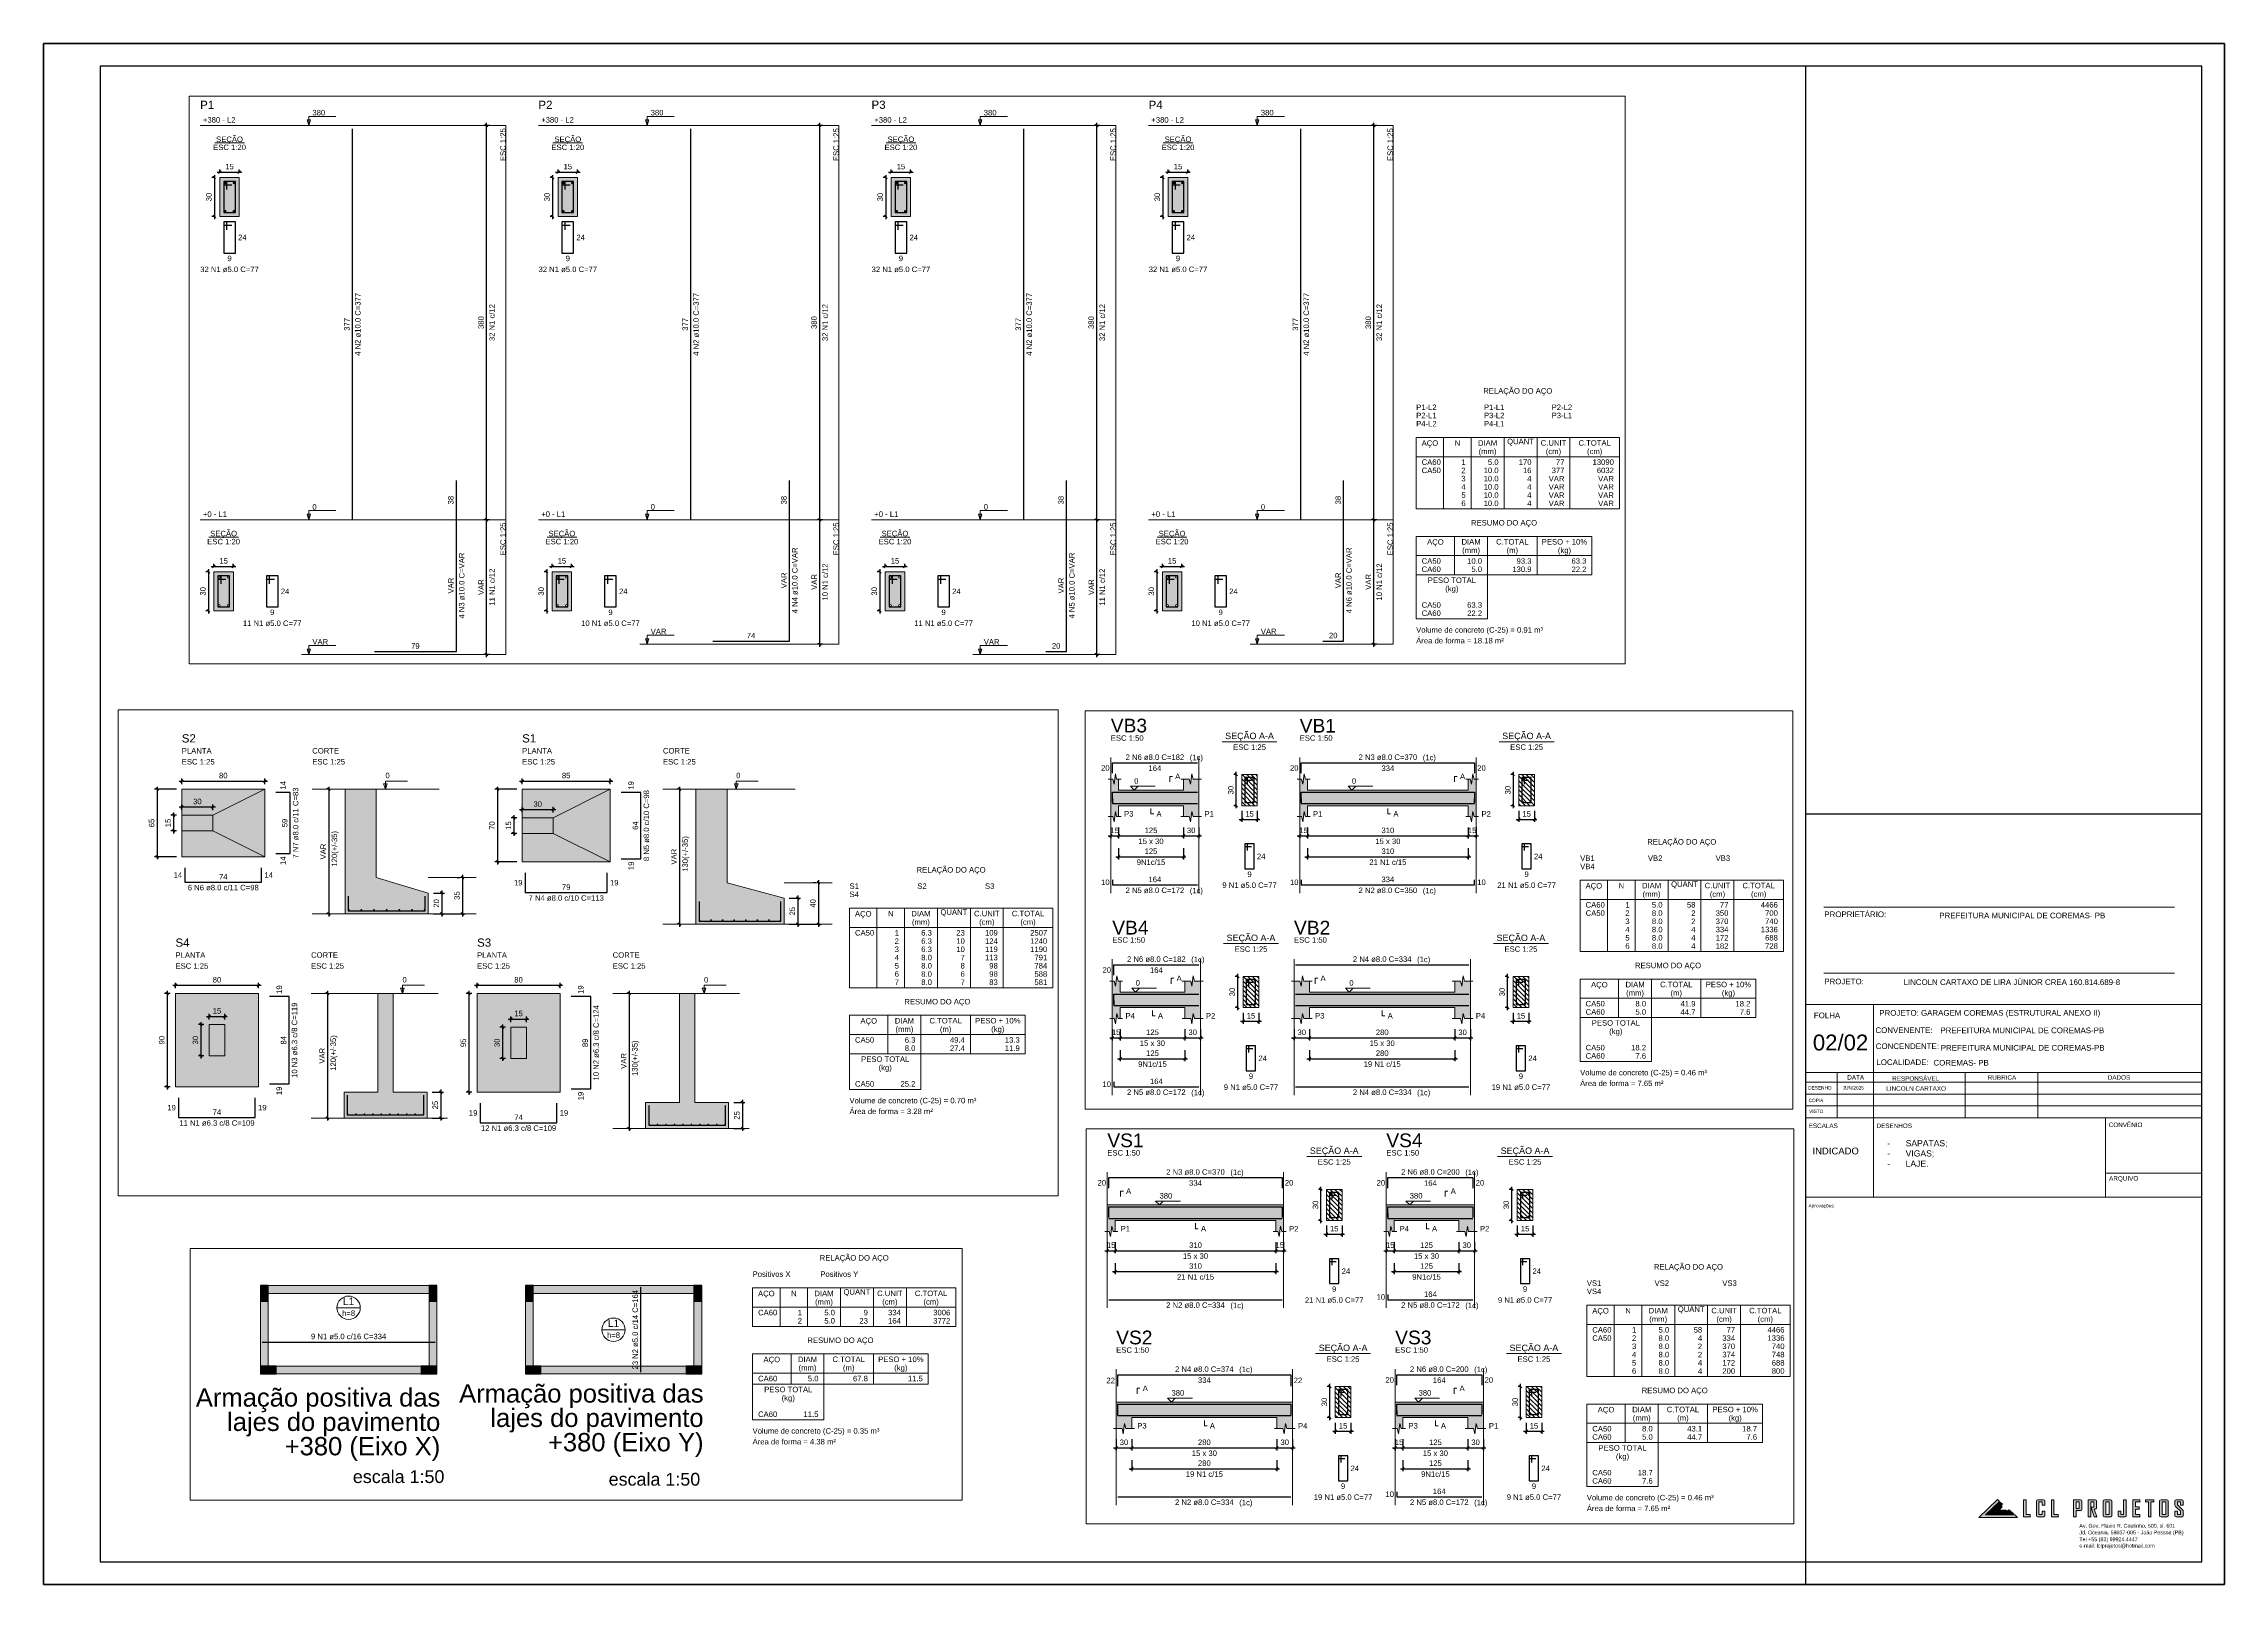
# Paper-space layout 'Layout2' of a CAD drawing. Header units: inches. Extents: x 0 to 0.841, y 0 to 0.594.
# The model-space entities are those that its viewports show. They can reach past a viewport. Long polylines and large blocks are cut down to what shows.
import ezdxf

# ---------------------------------------------------------------- set-up
doc = ezdxf.new("R2010")
doc.units = ezdxf.units.IN
doc.header["$MEASUREMENT"] = 0
doc.linetypes.add('DOT2', pattern=[3.175, 0, -3.175])
for name, color, linetype, lineweight in [('CR-Textos dos elementos', 4, 'Continuous', 30), ('CURVAS MESTRAS', 200, 'Continuous', 0), ('Descrição da armadura', 7, 'Continuous', 5), ('DT-Armadura', 2, 'Continuous', 30), ('DT-Armadura positiva', 2, 'Continuous', 30), ('DT-Barras na forma', 2, 'Continuous', 30), ('DT-Barras no corte', 5, 'Continuous', 5), ('DT-Barras rebatidas', 2, 'Continuous', 30), ('DT-Cotas', 9, 'Continuous', 5), ('DT-Forma', 5, 'Continuous', 5), ('DT-Hachura forma vigas', 252, 'Continuous', 5), ('DT-Hachura sapatas em corte', 43, 'Continuous', 5), ('DT-Hachura sapatas em planta', 43, 'Continuous', 5), ('DT-Hachura seção pilares', 252, 'Continuous', 5), ('DT-Hachura seção vigas', 252, 'Continuous', 5), ('DT-Pontilhado', 9, 'DOT2', 5), ('DT-Relação do aço', 9, 'Continuous', 5), ('DT-Textos', 7, 'Continuous', 5), ('DT-Título', 3, 'Continuous', 20), ('FO-Hachura pilar que morre', 106, 'Continuous', 5), ('FO-Hachura viga', 43, 'Continuous', 5), ('FO-Pilares', 4, 'Continuous', 30), ('FO-Vigas', 1, 'Continuous', 20), ('Frente', 7, 'Continuous', 0), ('LOGO LCL', 40, 'Continuous', 0), ('Textos armaduras', 7, 'Continuous', 5)]:
    doc.layers.add(name, color=color, linetype=linetype, lineweight=lineweight)
doc.layers.add('PDF_Camada 1', color=7, linetype='Continuous')
doc.layers.add('PDF_Text', color=7, linetype='Continuous')
doc.styles.add('Arial', font='arial.ttf')
doc.styles.add('PDF Arial', font='arial.ttf')
doc.styles.get("Standard").update_dxf_attribs({"font": 'arial.ttf'})
doc.dimstyles.new('UM_20.000000', dxfattribs={"dimtxt": 0.18, "dimasz": 0.1, "dimexe": 0.1, "dimexo": 0.2, "dimgap": 0, "dimtad": 1, "dimtih": 1, "dimtoh": 1, "dimdec": 1, "dimlfac": 20, "dimzin": 0, "dimdsep": 46, "dimtxsty": 'Standard', "dimcen": 0.09, "dimdle": 0.1, "dimadec": 1, "dimazin": 2, "dimtfac": 1, "dimtdec": 4, "dimtofl": 0, "dimtmove": 0, "dimatfit": 3, "dimfxl": 1, "dimtolj": 1, "dimarcsym": 0})
doc.dimstyles.new('UM_25.000000', dxfattribs={"dimtxt": 0.18, "dimasz": 0.1, "dimexe": 0.1, "dimexo": 0.2, "dimgap": 0, "dimtad": 1, "dimtih": 1, "dimtoh": 1, "dimdec": 1, "dimlfac": 25, "dimzin": 0, "dimdsep": 46, "dimtxsty": 'Standard', "dimcen": 0.09, "dimdle": 0.1, "dimadec": 1, "dimazin": 2, "dimtfac": 1, "dimtdec": 4, "dimtofl": 0, "dimtmove": 0, "dimatfit": 3, "dimfxl": 1, "dimtolj": 1, "dimarcsym": 0})
doc.dimstyles.new('UM_50.000000', dxfattribs={"dimtxt": 0.18, "dimasz": 0.1, "dimexe": 0.1, "dimexo": 0.2, "dimgap": 0, "dimtad": 1, "dimtih": 1, "dimtoh": 1, "dimdec": 1, "dimlfac": 50, "dimzin": 0, "dimdsep": 46, "dimtxsty": 'Standard', "dimcen": 0.09, "dimdle": 0.1, "dimadec": 1, "dimazin": 2, "dimtfac": 1, "dimtdec": 4, "dimtofl": 0, "dimtmove": 0, "dimatfit": 3, "dimfxl": 1, "dimtolj": 1, "dimarcsym": 0})
pattern_1 = [(135, (185.86951, -246.41674), (-0.08838835, -0.08838835), [])]
pattern_2 = [(135, (167.88098, -254.20165), (-0.08838835, -0.08838835), [])]
pattern_3 = [(135, (226.66957, -245.60665), (-0.08838835, -0.08838835), [])]
pattern_4 = [(135, (208.96672, -253.207), (-0.08838835, -0.08838835), [])]

# ---------------------------------------------------------------- blocks, each defined once
blk = doc.blocks.new('logo_LCL')
at = {"layer": 'LOGO LCL', "transparency": 33554687}
h = blk.add_hatch(color=156, dxfattribs=at)
edge = h.paths.add_edge_path()
edge.add_spline(control_points=[(-77.02, 15.63), (-77.02, 15.63), (-77.02, 15.63), (-77.02, 15.63), (-77.02, 15.63), (-77.02, 15.63), (-71.85, 20.59), (-71.85, 20.59), (-71.85, 20.59), (-71.85, 20.59), (-72.62, 21.26), (-72.62, 21.26), (-72.62, 21.26), (-72.62, 21.26), (-79.48, 14.74), (-79.48, 14.74), (-79.48, 14.74), (-65.23, 14.74), (-65.23, 14.74)], knot_values=[0.428571, 0.428571, 0.428571, 0.428571, 0.5, 0.5, 0.5, 0.50001, 0.571429, 0.571429, 0.571429, 0.571439, 0.714286, 0.714286, 0.714286, 0.714296, 1, 1, 1, 1.142857, 1.142857, 1.142857, 1.142857], degree=3, periodic=0)
edge.add_spline(control_points=[(-65.23, 14.74), (-65.23, 14.74), (-65.23, 14.74), (-65.23, 14.74), (-65.23, 14.74), (-65.23, 14.74), (-66.24, 15.63), (-66.24, 15.63), (-66.24, 15.63), (-66.24, 15.63), (-77.02, 15.63), (-77.02, 15.63)], knot_values=[0.142857, 0.142857, 0.142857, 0.142857, 0.214286, 0.214286, 0.214286, 0.214296, 0.285714, 0.285714, 0.285714, 0.285725, 0.428571, 0.428571, 0.428571, 0.428571], degree=3, periodic=0)
h = blk.add_hatch(color=253, dxfattribs=at)
edge = h.paths.add_edge_path()
edge.add_spline(control_points=[(-71.85, 20.53), (-71.85, 20.53), (-71.85, 20.53), (-71.85, 20.53), (-71.85, 20.53), (-71.85, 20.53), (-72.62, 21.2), (-72.62, 21.2), (-72.62, 21.2), (-72.62, 21.2), (-79.48, 14.69), (-79.48, 14.69), (-79.48, 14.69), (-65.23, 14.69), (-65.23, 14.69)], knot_values=[0.571429, 0.571429, 0.571429, 0.571429, 0.642857, 0.642857, 0.642857, 0.642867, 0.714286, 0.714286, 0.714286, 0.714296, 1, 1, 1, 1.142857, 1.142857, 1.142857, 1.142857], degree=3, periodic=0)
edge.add_spline(control_points=[(-65.23, 14.69), (-65.23, 14.69), (-65.23, 14.69), (-65.23, 14.69), (-65.23, 14.69), (-65.23, 14.69), (-66.24, 15.58), (-66.24, 15.58), (-66.24, 15.58), (-66.24, 15.58), (-77.02, 15.58), (-77.02, 15.58)], knot_values=[0.142857, 0.142857, 0.142857, 0.142857, 0.214286, 0.214286, 0.214286, 0.214296, 0.285714, 0.285714, 0.285714, 0.285725, 0.428571, 0.428571, 0.428571, 0.428571], degree=3, periodic=0)
edge.add_spline(control_points=[(-77.02, 15.58), (-77.02, 15.58), (-77.02, 15.58), (-77.02, 15.58), (-77.02, 15.58), (-77.02, 15.58), (-71.85, 20.53), (-71.85, 20.53)], knot_values=[0.428571, 0.428571, 0.428571, 0.428571, 0.5, 0.5, 0.5, 0.50001, 0.571429, 0.571429, 0.571429, 0.571429], degree=3, periodic=0)
edge = h.paths.add_edge_path(flags=17)
edge.add_spline(control_points=[(-70.77, 19.55), (-70.77, 19.55), (-70.77, 19.55), (-70.77, 19.55), (-70.77, 19.55), (-71.61, 20.3), (-71.61, 20.3), (-71.61, 20.3), (-71.61, 20.3), (-76.22, 15.88), (-76.22, 15.88), (-76.22, 15.88), (-66.6, 15.88), (-66.6, 15.88), (-66.6, 15.88), (-66.6, 15.88), (-68.39, 17.46), (-68.39, 17.46), (-68.39, 17.46), (-68.39, 17.46), (-68.89, 17.11), (-68.89, 17.11), (-68.89, 17.11), (-68.89, 17.11), (-68.89, 17.11), (-68.89, 17.11)], knot_values=[0.636364, 0.636364, 0.636364, 0.636364, 0.681818, 0.681818, 0.681818, 0.727273, 0.727273, 0.727273, 0.727283, 0.818182, 0.818182, 0.818182, 1, 1, 1, 1.00001, 1.090909, 1.090909, 1.090909, 1.090919, 1.136364, 1.136364, 1.136364, 1.136374, 1.181818, 1.181818, 1.181818, 1.181818], degree=3, periodic=0)
edge.add_spline(control_points=[(-68.89, 17.11), (-68.89, 17.11), (-68.31, 16.58), (-68.31, 16.58), (-68.31, 16.58), (-68.31, 16.58), (-68.31, 16.58), (-68.31, 16.58)], knot_values=[0.545455, 0.545455, 0.545455, 0.545455, 0.590909, 0.590909, 0.590909, 0.590919, 0.636364, 0.636364, 0.636364, 0.636364], degree=3, periodic=0)
edge.add_spline(control_points=[(-68.31, 16.58), (-68.31, 16.58), (-74.11, 16.58), (-74.11, 16.58), (-74.11, 16.58), (-74.11, 16.58), (-71.33, 19.27), (-71.33, 19.27), (-71.33, 19.27), (-71.33, 19.27), (-71.33, 19.27), (-71.33, 19.27)], knot_values=[0.363636, 0.363636, 0.363636, 0.363636, 0.454545, 0.454545, 0.454545, 0.454556, 0.5, 0.5, 0.5, 0.50001, 0.545455, 0.545455, 0.545455, 0.545455], degree=3, periodic=0)
edge.add_spline(control_points=[(-71.33, 19.27), (-71.33, 19.27), (-71.17, 19.13), (-71.17, 19.13), (-71.17, 19.13), (-71.17, 19.13), (-71.17, 19.13), (-71.17, 19.13)], knot_values=[0.272727, 0.272727, 0.272727, 0.272727, 0.318182, 0.318182, 0.318182, 0.318192, 0.363636, 0.363636, 0.363636, 0.363636], degree=3, periodic=0)
edge.add_spline(control_points=[(-71.17, 19.13), (-71.17, 19.13), (-70.77, 19.55), (-70.77, 19.55), (-70.77, 19.55)], knot_values=[0.181818, 0.181818, 0.181818, 0.181818, 0.227273, 0.272727, 0.272727, 0.272727, 0.272727], degree=3, periodic=0)
edge = h.paths.add_edge_path(flags=16)
edge.add_spline(control_points=[(-72.1, 17.33), (-72.1, 17.33), (-70.89, 18.54), (-70.89, 18.54), (-70.89, 18.54), (-70.89, 18.54), (-70.89, 18.54), (-70.89, 18.54)], knot_values=[0.285714, 0.285714, 0.285714, 0.285714, 0.357143, 0.357143, 0.357143, 0.357153, 0.428571, 0.428571, 0.428571, 0.428571], degree=3, periodic=0)
edge.add_spline(control_points=[(-70.89, 18.54), (-70.89, 18.54), (-71.29, 18.89), (-71.29, 18.89), (-71.29, 18.89), (-71.29, 18.89), (-73.4, 16.85), (-73.4, 16.85), (-73.4, 16.85), (-68.98, 16.85), (-68.98, 16.85), (-68.98, 16.85), (-68.98, 16.85), (-68.98, 16.85), (-68.98, 16.85)], knot_values=[0.714286, 0.714286, 0.714286, 0.714286, 0.857143, 0.857143, 0.857143, 0.857153, 1, 1, 1, 1.142857, 1.142857, 1.142857, 1.142867, 1.285714, 1.285714, 1.285714, 1.285714], degree=3, periodic=0)
edge.add_spline(control_points=[(-68.98, 16.85), (-68.98, 16.85), (-69.51, 17.32), (-69.51, 17.32), (-69.51, 17.32), (-69.51, 17.32), (-72.1, 17.33), (-72.1, 17.33), (-72.1, 17.33), (-72.1, 17.33), (-72.1, 17.33), (-72.1, 17.33)], knot_values=[0.428571, 0.428571, 0.428571, 0.428571, 0.571429, 0.571429, 0.571429, 0.571439, 0.642857, 0.642857, 0.642857, 0.642867, 0.714286, 0.714286, 0.714286, 0.714286], degree=3, periodic=0)
h = blk.add_hatch(color=155, dxfattribs=at)
edge = h.paths.add_edge_path()
edge.add_spline(control_points=[(-71.33, 19.33), (-71.33, 19.33), (-71.17, 19.19), (-71.17, 19.19), (-71.17, 19.19), (-71.17, 19.19), (-71.17, 19.19), (-71.17, 19.19)], knot_values=[0.272727, 0.272727, 0.272727, 0.272727, 0.318182, 0.318182, 0.318182, 0.318192, 0.363636, 0.363636, 0.363636, 0.363636], degree=3, periodic=0)
edge.add_spline(control_points=[(-71.17, 19.19), (-71.17, 19.19), (-70.77, 19.61), (-70.77, 19.61), (-70.77, 19.61), (-70.77, 19.61), (-70.77, 19.61), (-70.77, 19.61)], knot_values=[0.181818, 0.181818, 0.181818, 0.181818, 0.227273, 0.227273, 0.227273, 0.227283, 0.272727, 0.272727, 0.272727, 0.272727], degree=3, periodic=0)
edge.add_spline(control_points=[(-70.77, 19.61), (-70.77, 19.61), (-71.61, 20.35), (-71.61, 20.35), (-71.61, 20.35), (-71.61, 20.35), (-76.22, 15.93), (-76.22, 15.93), (-76.22, 15.93), (-66.6, 15.93), (-66.6, 15.93), (-66.6, 15.93), (-66.6, 15.93), (-68.39, 17.52), (-68.39, 17.52), (-68.39, 17.52), (-68.39, 17.52), (-68.89, 17.16), (-68.89, 17.16), (-68.89, 17.16), (-68.89, 17.16), (-68.31, 16.63), (-68.31, 16.63), (-68.31, 16.63), (-68.31, 16.63), (-68.31, 16.63), (-68.31, 16.63)], knot_values=[0.545455, 0.545455, 0.545455, 0.545455, 0.636364, 0.636364, 0.636364, 0.636374, 0.727273, 0.727273, 0.727273, 0.909091, 0.909091, 0.909091, 0.909101, 1, 1, 1, 1.00001, 1.090909, 1.090909, 1.090909, 1.090919, 1.136364, 1.136364, 1.136364, 1.136374, 1.181818, 1.181818, 1.181818, 1.181818], degree=3, periodic=0)
edge.add_spline(control_points=[(-68.31, 16.63), (-68.31, 16.63), (-74.11, 16.63), (-74.11, 16.63), (-74.11, 16.63), (-74.11, 16.63), (-74.11, 16.63), (-74.11, 16.63)], knot_values=[0.454545, 0.454545, 0.454545, 0.454545, 0.5, 0.5, 0.5, 0.50001, 0.545455, 0.545455, 0.545455, 0.545455], degree=3, periodic=0)
edge.add_spline(control_points=[(-74.11, 16.63), (-74.11, 16.63), (-71.33, 19.33), (-71.33, 19.33), (-71.33, 19.33), (-71.33, 19.33), (-71.33, 19.33), (-71.33, 19.33)], knot_values=[0.363636, 0.363636, 0.363636, 0.363636, 0.409091, 0.409091, 0.409091, 0.409101, 0.454545, 0.454545, 0.454545, 0.454545], degree=3, periodic=0)
h = blk.add_hatch(color=252, dxfattribs=at)
edge = h.paths.add_edge_path()
edge.add_spline(control_points=[(-70.89, 18.6), (-70.89, 18.6), (-71.29, 18.95), (-71.29, 18.95), (-71.29, 18.95), (-71.29, 18.95), (-73.4, 16.9), (-73.4, 16.9), (-73.4, 16.9), (-68.98, 16.9), (-68.98, 16.9), (-68.98, 16.9), (-68.98, 16.9), (-68.98, 16.9), (-68.98, 16.9)], knot_values=[0.714286, 0.714286, 0.714286, 0.714286, 0.857143, 0.857143, 0.857143, 0.857153, 1, 1, 1, 1.142857, 1.142857, 1.142857, 1.142867, 1.285714, 1.285714, 1.285714, 1.285714], degree=3, periodic=0)
edge.add_spline(control_points=[(-68.98, 16.9), (-68.98, 16.9), (-69.51, 17.38), (-69.51, 17.38), (-69.51, 17.38), (-69.51, 17.38), (-72.1, 17.38), (-72.1, 17.38), (-72.1, 17.38), (-72.1, 17.38), (-72.1, 17.38), (-72.1, 17.38)], knot_values=[0.428571, 0.428571, 0.428571, 0.428571, 0.571429, 0.571429, 0.571429, 0.571439, 0.642857, 0.642857, 0.642857, 0.642867, 0.714286, 0.714286, 0.714286, 0.714286], degree=3, periodic=0)
edge.add_spline(control_points=[(-72.1, 17.38), (-72.1, 17.38), (-70.89, 18.6), (-70.89, 18.6), (-70.89, 18.6), (-70.89, 18.6), (-70.89, 18.6), (-70.89, 18.6)], knot_values=[0.285714, 0.285714, 0.285714, 0.285714, 0.357143, 0.357143, 0.357143, 0.357153, 0.428571, 0.428571, 0.428571, 0.428571], degree=3, periodic=0)
h = blk.add_hatch(color=157, dxfattribs=at)
edge = h.paths.add_edge_path()
edge.add_spline(control_points=[(-62.12, 15.79), (-62.12, 15.79), (-62.12, 21.25), (-62.12, 21.25), (-62.12, 21.25), (-62.12, 21.25), (-62.12, 21.25), (-62.12, 21.25)], knot_values=[0.428571, 0.428571, 0.428571, 0.428571, 0.5, 0.5, 0.5, 0.50001, 0.571429, 0.571429, 0.571429, 0.571429], degree=3, periodic=0)
edge.add_spline(control_points=[(-62.12, 21.25), (-62.12, 21.25), (-63.06, 21.25), (-63.06, 21.25), (-63.06, 21.25), (-63.06, 21.25), (-63.06, 21.25), (-63.06, 21.25)], knot_values=[0.285714, 0.285714, 0.285714, 0.285714, 0.357143, 0.357143, 0.357143, 0.357153, 0.428571, 0.428571, 0.428571, 0.428571], degree=3, periodic=0)
edge.add_spline(control_points=[(-63.06, 21.25), (-63.06, 21.25), (-63.06, 14.95), (-63.06, 14.95), (-63.06, 14.95), (-63.06, 14.95), (-63.06, 14.95), (-63.06, 14.95)], knot_values=[0.142857, 0.142857, 0.142857, 0.142857, 0.214286, 0.214286, 0.214286, 0.214296, 0.285714, 0.285714, 0.285714, 0.285714], degree=3, periodic=0)
edge.add_spline(control_points=[(-63.06, 14.95), (-63.06, 14.95), (-60.58, 14.95), (-60.58, 14.95), (-60.58, 14.95), (-60.58, 15.79), (-60.58, 15.79), (-60.58, 15.79), (-60.58, 15.79), (-62.12, 15.79), (-62.12, 15.79), (-62.12, 15.79), (-62.12, 15.79), (-62.12, 15.79), (-62.12, 15.79)], knot_values=[0.571429, 0.571429, 0.571429, 0.571429, 0.714286, 0.714286, 0.714286, 1, 1, 1, 1.00001, 1.071429, 1.071429, 1.071429, 1.071439, 1.142857, 1.142857, 1.142857, 1.142857], degree=3, periodic=0)
edge = h.paths.add_edge_path()
edge.add_spline(control_points=[(-58.32, 20.75), (-58.32, 20.75), (-58.32, 20.75), (-58.32, 20.75), (-58.32, 20.75), (-58.32, 20.75), (-58.32, 15.44), (-58.32, 15.44)], knot_values=[0.176471, 0.176471, 0.176471, 0.176471, 0.205883, 0.205883, 0.205883, 0.205893, 0.235295, 0.235295, 0.235295, 0.235295], degree=3, periodic=0)
edge.add_spline(control_points=[(-58.32, 15.44), (-58.32, 15.44), (-58.32, 15.44), (-58.32, 15.44), (-58.32, 15.44), (-58.32, 15.11), (-58.15, 14.95), (-57.82, 14.95)], knot_values=[0.117648, 0.117648, 0.117648, 0.117648, 0.14706, 0.14706, 0.14706, 0.14707, 0.176471, 0.176471, 0.176471, 0.176471], degree=3, periodic=0)
edge.add_spline(control_points=[(-57.82, 14.95), (-57.82, 14.95), (-57.82, 14.95), (-57.82, 14.95), (-57.82, 14.95), (-57.82, 14.95), (-55.72, 14.95), (-55.72, 14.95)], knot_values=[0.058824, 0.058824, 0.058824, 0.058824, 0.088236, 0.088236, 0.088236, 0.088346, 0.117648, 0.117648, 0.117648, 0.117648], degree=3, periodic=0)
edge.add_spline(control_points=[(-55.72, 14.95), (-55.72, 14.95), (-55.72, 14.95), (-55.72, 14.95), (-55.72, 14.95), (-55.39, 14.95), (-55.22, 15.11), (-55.22, 15.44)], knot_values=[0, 0, 0, 0, 0.029412, 0.029412, 0.029412, 0.029522, 0.058824, 0.058824, 0.058824, 0.058824], degree=3, periodic=0)
edge.add_spline(control_points=[(-55.22, 15.44), (-55.22, 15.44), (-55.22, 17.07), (-55.22, 17.07), (-55.22, 17.07), (-55.22, 17.07), (-56.16, 17.07), (-56.16, 17.07), (-56.16, 17.07), (-56.16, 17.07), (-56.16, 15.75), (-56.16, 15.75), (-56.16, 15.75), (-56.16, 15.75), (-57.38, 15.75), (-57.38, 15.75), (-57.38, 15.75), (-57.38, 15.75), (-57.38, 20.44), (-57.38, 20.44), (-57.38, 20.44), (-57.38, 20.44), (-56.16, 20.44), (-56.16, 20.44), (-56.16, 20.44), (-56.16, 20.44), (-56.16, 19.19), (-56.16, 19.19), (-56.16, 19.19), (-56.16, 19.19), (-55.22, 19.19), (-55.22, 19.19), (-55.22, 19.19), (-55.22, 19.19), (-55.22, 20.75), (-55.22, 20.75)], knot_values=[0.411771, 0.411771, 0.411771, 0.411771, 0.529418, 0.529418, 0.529418, 0.529428, 0.588241, 0.588241, 0.588241, 0.588251, 0.647065, 0.647065, 0.647065, 0.647075, 0.705888, 0.705888, 0.705888, 0.705898, 0.764712, 0.764712, 0.764712, 0.764722, 0.823535, 0.823535, 0.823535, 0.823546, 0.882359, 0.882359, 0.882359, 0.882369, 0.941182, 0.941182, 0.941182, 0.941193, 1, 1, 1, 1], degree=3, periodic=0)
edge.add_spline(control_points=[(-55.22, 20.75), (-55.22, 20.75), (-55.22, 20.75), (-55.22, 20.75), (-55.22, 20.75), (-55.22, 21.08), (-55.39, 21.25), (-55.72, 21.25)], knot_values=[0.352942, 0.352942, 0.352942, 0.352942, 0.352953, 0.352953, 0.352953, 0.353058, 0.411771, 0.411771, 0.411771, 0.411771], degree=3, periodic=0)
edge.add_spline(control_points=[(-55.72, 21.25), (-55.72, 21.25), (-55.72, 21.25), (-55.72, 21.25), (-55.72, 21.25), (-55.72, 21.25), (-57.82, 21.25), (-57.82, 21.25)], knot_values=[0.294118, 0.294118, 0.294118, 0.294118, 0.32353, 0.32353, 0.32353, 0.32354, 0.352942, 0.352942, 0.352942, 0.352942], degree=3, periodic=0)
edge.add_spline(control_points=[(-57.82, 21.25), (-57.82, 21.25), (-57.82, 21.25), (-57.82, 21.25), (-57.82, 21.25), (-58.15, 21.25), (-58.32, 21.08), (-58.32, 20.75)], knot_values=[0.235295, 0.235295, 0.235295, 0.235295, 0.264707, 0.264707, 0.264707, 0.264717, 0.294118, 0.294118, 0.294118, 0.294118], degree=3, periodic=0)
edge = h.paths.add_edge_path()
edge.add_spline(control_points=[(-51.84, 15.79), (-51.84, 15.79), (-51.84, 21.25), (-51.84, 21.25), (-51.84, 21.25), (-51.84, 21.25), (-51.84, 21.25), (-51.84, 21.25)], knot_values=[0.428571, 0.428571, 0.428571, 0.428571, 0.5, 0.5, 0.5, 0.50001, 0.571429, 0.571429, 0.571429, 0.571429], degree=3, periodic=0)
edge.add_spline(control_points=[(-51.84, 21.25), (-51.84, 21.25), (-52.78, 21.25), (-52.78, 21.25), (-52.78, 21.25), (-52.78, 21.25), (-52.78, 21.25), (-52.78, 21.25)], knot_values=[0.285714, 0.285714, 0.285714, 0.285714, 0.357143, 0.357143, 0.357143, 0.357153, 0.428571, 0.428571, 0.428571, 0.428571], degree=3, periodic=0)
edge.add_spline(control_points=[(-52.78, 21.25), (-52.78, 21.25), (-52.78, 14.95), (-52.78, 14.95), (-52.78, 14.95), (-52.78, 14.95), (-52.78, 14.95), (-52.78, 14.95)], knot_values=[0.142857, 0.142857, 0.142857, 0.142857, 0.214286, 0.214286, 0.214286, 0.214296, 0.285714, 0.285714, 0.285714, 0.285714], degree=3, periodic=0)
edge.add_spline(control_points=[(-52.78, 14.95), (-52.78, 14.95), (-50.3, 14.95), (-50.3, 14.95), (-50.3, 14.95), (-50.3, 15.79), (-50.3, 15.79), (-50.3, 15.79), (-50.3, 15.79), (-51.84, 15.79), (-51.84, 15.79), (-51.84, 15.79), (-51.84, 15.79), (-51.84, 15.79), (-51.84, 15.79)], knot_values=[0.571429, 0.571429, 0.571429, 0.571429, 0.714286, 0.714286, 0.714286, 1, 1, 1, 1.00001, 1.071429, 1.071429, 1.071429, 1.071439, 1.142857, 1.142857, 1.142857, 1.142857], degree=3, periodic=0)
edge = h.paths.add_edge_path()
edge.add_spline(control_points=[(-44.64, 21.25), (-44.64, 21.25), (-44.64, 21.25), (-44.64, 21.25), (-44.64, 21.25), (-44.64, 21.25), (-44.64, 14.95), (-44.64, 14.95)], knot_values=[0.444446, 0.444446, 0.444446, 0.444446, 0.444452, 0.444452, 0.444452, 0.444457, 0.555557, 0.555557, 0.555557, 0.555557], degree=3, periodic=0)
edge.add_spline(control_points=[(-44.64, 14.95), (-44.64, 14.95), (-44.64, 14.95), (-44.64, 14.95), (-44.64, 14.95), (-44.64, 14.95), (-43.7, 14.95), (-43.7, 14.95)], knot_values=[0.333334, 0.333334, 0.333334, 0.333334, 0.333341, 0.333341, 0.333341, 0.333346, 0.444446, 0.444446, 0.444446, 0.444446], degree=3, periodic=0)
edge.add_spline(control_points=[(-43.7, 14.95), (-43.7, 14.95), (-43.7, 14.95), (-43.7, 14.95), (-43.7, 14.95), (-43.7, 14.95), (-43.7, 17.23), (-43.7, 17.23)], knot_values=[0.222223, 0.222223, 0.222223, 0.222223, 0.22223, 0.22223, 0.22223, 0.222235, 0.333334, 0.333334, 0.333334, 0.333334], degree=3, periodic=0)
edge.add_spline(control_points=[(-43.7, 17.23), (-43.7, 17.23), (-43.7, 17.23), (-43.7, 17.23), (-43.7, 17.23), (-43.7, 17.23), (-42.09, 17.23), (-42.09, 17.23)], knot_values=[0.111112, 0.111112, 0.111112, 0.111112, 0.111118, 0.111118, 0.111118, 0.111124, 0.222223, 0.222223, 0.222223, 0.222223], degree=3, periodic=0)
edge.add_spline(control_points=[(-42.09, 17.23), (-42.09, 17.23), (-42.09, 17.23), (-42.09, 17.23), (-42.09, 17.23), (-41.76, 17.23), (-41.6, 17.4), (-41.59, 17.73)], knot_values=[0, 0, 0, 0, 0.000006, 0.000006, 0.000006, 0.000011, 0.111112, 0.111112, 0.111112, 0.111112], degree=3, periodic=0)
edge.add_spline(control_points=[(-41.59, 17.73), (-41.59, 17.73), (-41.59, 20.75), (-41.59, 20.75)], knot_values=[0.77778, 0.77778, 0.77778, 0.77778, 1, 1, 1, 1], degree=3, periodic=0)
edge.add_spline(control_points=[(-41.59, 20.75), (-41.59, 20.75), (-41.59, 20.75), (-41.59, 20.75), (-41.59, 20.75), (-41.6, 21.08), (-41.76, 21.25), (-42.09, 21.25)], knot_values=[0.666668, 0.666668, 0.666668, 0.666668, 0.666675, 0.666675, 0.666675, 0.66668, 0.77778, 0.77778, 0.77778, 0.77778], degree=3, periodic=0)
edge.add_spline(control_points=[(-42.09, 21.25), (-42.09, 21.25), (-42.09, 21.25), (-42.09, 21.25), (-42.09, 21.25), (-42.09, 21.25), (-44.64, 21.25), (-44.64, 21.25)], knot_values=[0.555557, 0.555557, 0.555557, 0.555557, 0.555563, 0.555563, 0.555563, 0.555568, 0.666668, 0.666668, 0.666668, 0.666668], degree=3, periodic=0)
edge = h.paths.add_edge_path(flags=16)
edge.add_spline(control_points=[(-42.54, 20.44), (-42.54, 20.44), (-42.54, 18.04), (-42.54, 18.04), (-42.54, 18.04), (-43.7, 18.04), (-43.7, 18.04), (-43.7, 18.04), (-43.7, 18.04), (-43.7, 20.44), (-43.7, 20.44), (-43.7, 20.44), (-43.7, 20.44), (-43.7, 20.44), (-43.7, 20.44)], knot_values=[0.4, 0.4, 0.4, 0.4, 0.6, 0.6, 0.6, 1, 1, 1, 1.00001, 1.1, 1.1, 1.1, 1.10001, 1.2, 1.2, 1.2, 1.2], degree=3, periodic=0)
edge.add_spline(control_points=[(-43.7, 20.44), (-43.7, 20.44), (-42.54, 20.44), (-42.54, 20.44), (-42.54, 20.44), (-42.54, 20.44), (-42.54, 20.44), (-42.54, 20.44)], knot_values=[0.2, 0.2, 0.2, 0.2, 0.3, 0.3, 0.3, 0.30001, 0.4, 0.4, 0.4, 0.4], degree=3, periodic=0)
edge = h.paths.add_edge_path()
edge.add_spline(control_points=[(-39.23, 21.25), (-39.23, 21.25), (-39.23, 21.25), (-39.23, 21.25), (-39.23, 21.25), (-39.23, 21.25), (-39.23, 14.95), (-39.23, 14.95)], knot_values=[0.500001, 0.500001, 0.500001, 0.500001, 0.531251, 0.531251, 0.531251, 0.531361, 0.562501, 0.562501, 0.562501, 0.562501], degree=3, periodic=0)
edge.add_spline(control_points=[(-39.23, 14.95), (-39.23, 14.95), (-39.23, 14.95), (-39.23, 14.95), (-39.23, 14.95), (-39.23, 14.95), (-38.28, 14.95), (-38.28, 14.95)], knot_values=[0.437501, 0.437501, 0.437501, 0.437501, 0.468751, 0.468751, 0.468751, 0.468761, 0.500001, 0.500001, 0.500001, 0.500001], degree=3, periodic=0)
edge.add_spline(control_points=[(-38.28, 14.95), (-38.28, 14.95), (-38.28, 14.95), (-38.28, 14.95), (-38.28, 14.95), (-38.28, 14.95), (-38.28, 20.44), (-38.28, 20.44)], knot_values=[0.375001, 0.375001, 0.375001, 0.375001, 0.406251, 0.406251, 0.406251, 0.406261, 0.437501, 0.437501, 0.437501, 0.437501], degree=3, periodic=0)
edge.add_spline(control_points=[(-38.28, 20.44), (-38.28, 20.44), (-38.28, 20.44), (-38.28, 20.44), (-38.28, 20.44), (-38.28, 20.44), (-37.1, 20.44), (-37.1, 20.44)], knot_values=[0.312501, 0.312501, 0.312501, 0.312501, 0.343751, 0.343751, 0.343751, 0.343761, 0.375001, 0.375001, 0.375001, 0.375001], degree=3, periodic=0)
edge.add_spline(control_points=[(-37.1, 20.44), (-37.1, 20.44), (-37.1, 20.44), (-37.1, 20.44), (-37.1, 20.44), (-37.1, 20.44), (-37.1, 18.44), (-37.1, 18.44)], knot_values=[0.250001, 0.250001, 0.250001, 0.250001, 0.281251, 0.281251, 0.281251, 0.281261, 0.312501, 0.312501, 0.312501, 0.312501], degree=3, periodic=0)
edge.add_spline(control_points=[(-37.1, 18.44), (-37.1, 18.44), (-37.1, 18.44), (-37.1, 18.44), (-37.1, 18.44), (-37.1, 18.44), (-38.02, 18.44), (-38.02, 18.44)], knot_values=[0.187501, 0.187501, 0.187501, 0.187501, 0.218751, 0.218751, 0.218751, 0.218761, 0.250001, 0.250001, 0.250001, 0.250001], degree=3, periodic=0)
edge.add_spline(control_points=[(-38.02, 18.44), (-38.02, 18.44), (-38.02, 18.44), (-38.02, 18.44), (-38.02, 18.44), (-38.02, 18.07), (-38.02, 17.88), (-38.02, 17.88)], knot_values=[0.125001, 0.125001, 0.125001, 0.125001, 0.156251, 0.156251, 0.156251, 0.156261, 0.187501, 0.187501, 0.187501, 0.187501], degree=3, periodic=0)
edge.add_spline(control_points=[(-38.02, 17.88), (-38.02, 17.88), (-38.02, 17.88), (-38.02, 17.88), (-38.02, 17.88), (-38.02, 17.88), (-36.98, 14.95), (-36.98, 14.95)], knot_values=[0.062501, 0.062501, 0.062501, 0.062501, 0.093751, 0.093751, 0.093751, 0.093861, 0.125001, 0.125001, 0.125001, 0.125001], degree=3, periodic=0)
edge.add_spline(control_points=[(-36.98, 14.95), (-36.98, 14.95), (-36.98, 14.95), (-36.98, 14.95), (-36.98, 14.95), (-36.98, 14.95), (-36.73, 14.95), (-36.49, 14.95)], knot_values=[0.03125, 0.03125, 0.03125, 0.03125, 0.046876, 0.046876, 0.046876, 0.046886, 0.062501, 0.062501, 0.062501, 0.062501], degree=3, periodic=0)
edge.add_spline(control_points=[(-36.49, 14.95), (-36.24, 14.95), (-36, 14.95), (-36, 14.95), (-36, 14.95), (-37.04, 17.81), (-37.04, 17.81)], knot_values=[0.875001, 0.875001, 0.875001, 0.875001, 0.906251, 0.906251, 0.906251, 1.03125, 1.03125, 1.03125, 1.03125], degree=3, periodic=0)
edge.add_spline(control_points=[(-37.04, 17.81), (-37.04, 17.81), (-37.04, 17.81), (-37.04, 17.81), (-37.04, 17.81), (-36.73, 17.81), (-36.52, 17.83), (-36.42, 17.86)], knot_values=[0.812501, 0.812501, 0.812501, 0.812501, 0.812507, 0.812507, 0.812507, 0.812512, 0.875001, 0.875001, 0.875001, 0.875001], degree=3, periodic=0)
edge.add_spline(control_points=[(-36.42, 17.86), (-36.42, 17.86), (-36.42, 17.86), (-36.42, 17.86), (-36.42, 17.86), (-36.24, 17.93), (-36.16, 18.08), (-36.16, 18.31)], knot_values=[0.750001, 0.750001, 0.750001, 0.750001, 0.781251, 0.781251, 0.781251, 0.781361, 0.812501, 0.812501, 0.812501, 0.812501], degree=3, periodic=0)
edge.add_spline(control_points=[(-36.16, 18.31), (-36.16, 18.31), (-36.16, 18.31), (-36.16, 18.31), (-36.16, 18.31), (-36.16, 18.31), (-36.16, 20.75), (-36.16, 20.75)], knot_values=[0.687501, 0.687501, 0.687501, 0.687501, 0.718751, 0.718751, 0.718751, 0.718861, 0.750001, 0.750001, 0.750001, 0.750001], degree=3, periodic=0)
edge.add_spline(control_points=[(-36.16, 20.75), (-36.16, 20.75), (-36.16, 20.75), (-36.16, 20.75), (-36.16, 20.75), (-36.16, 21.08), (-36.32, 21.25), (-36.65, 21.25)], knot_values=[0.625001, 0.625001, 0.625001, 0.625001, 0.656251, 0.656251, 0.656251, 0.656361, 0.687501, 0.687501, 0.687501, 0.687501], degree=3, periodic=0)
edge.add_spline(control_points=[(-36.65, 21.25), (-36.65, 21.25), (-36.65, 21.25), (-36.65, 21.25), (-36.65, 21.25), (-36.65, 21.25), (-39.23, 21.25), (-39.23, 21.25)], knot_values=[0.562501, 0.562501, 0.562501, 0.562501, 0.593751, 0.593751, 0.593751, 0.593861, 0.625001, 0.625001, 0.625001, 0.625001], degree=3, periodic=0)
edge = h.paths.add_edge_path()
edge.add_spline(control_points=[(-33.72, 20.75), (-33.72, 20.75), (-33.72, 20.75), (-33.72, 20.75), (-33.72, 20.75), (-33.72, 20.75), (-33.72, 15.44), (-33.72, 15.44)], knot_values=[0.333334, 0.333334, 0.333334, 0.333334, 0.333341, 0.333341, 0.333341, 0.333346, 0.444446, 0.444446, 0.444446, 0.444446], degree=3, periodic=0)
edge.add_spline(control_points=[(-33.72, 15.44), (-33.72, 15.44), (-33.72, 15.44), (-33.72, 15.44), (-33.72, 15.44), (-33.72, 15.11), (-33.55, 14.95), (-33.22, 14.95)], knot_values=[0.222223, 0.222223, 0.222223, 0.222223, 0.22223, 0.22223, 0.22223, 0.222235, 0.333334, 0.333334, 0.333334, 0.333334], degree=3, periodic=0)
edge.add_spline(control_points=[(-33.22, 14.95), (-33.22, 14.95), (-33.22, 14.95), (-33.22, 14.95), (-33.22, 14.95), (-33.22, 14.95), (-31.04, 14.95), (-31.04, 14.95)], knot_values=[0.111112, 0.111112, 0.111112, 0.111112, 0.111118, 0.111118, 0.111118, 0.111124, 0.222223, 0.222223, 0.222223, 0.222223], degree=3, periodic=0)
edge.add_spline(control_points=[(-31.04, 14.95), (-31.04, 14.95), (-31.04, 14.95), (-31.04, 14.95), (-31.04, 14.95), (-30.71, 14.95), (-30.55, 15.11), (-30.54, 15.44)], knot_values=[0, 0, 0, 0, 0.000006, 0.000006, 0.000006, 0.000011, 0.111112, 0.111112, 0.111112, 0.111112], degree=3, periodic=0)
edge.add_spline(control_points=[(-30.54, 15.44), (-30.54, 15.44), (-30.54, 20.75), (-30.54, 20.75)], knot_values=[0.77778, 0.77778, 0.77778, 0.77778, 1, 1, 1, 1], degree=3, periodic=0)
edge.add_spline(control_points=[(-30.54, 20.75), (-30.54, 20.75), (-30.54, 20.75), (-30.54, 20.75), (-30.54, 20.75), (-30.55, 21.08), (-30.71, 21.25), (-31.04, 21.25)], knot_values=[0.666668, 0.666668, 0.666668, 0.666668, 0.666675, 0.666675, 0.666675, 0.66668, 0.77778, 0.77778, 0.77778, 0.77778], degree=3, periodic=0)
edge.add_spline(control_points=[(-31.04, 21.25), (-31.04, 21.25), (-31.04, 21.25), (-31.04, 21.25), (-31.04, 21.25), (-31.04, 21.25), (-33.22, 21.25), (-33.22, 21.25)], knot_values=[0.555557, 0.555557, 0.555557, 0.555557, 0.555563, 0.555563, 0.555563, 0.555568, 0.666668, 0.666668, 0.666668, 0.666668], degree=3, periodic=0)
edge.add_spline(control_points=[(-33.22, 21.25), (-33.22, 21.25), (-33.22, 21.25), (-33.22, 21.25), (-33.22, 21.25), (-33.55, 21.25), (-33.72, 21.08), (-33.72, 20.75)], knot_values=[0.444446, 0.444446, 0.444446, 0.444446, 0.444452, 0.444452, 0.444452, 0.444457, 0.555557, 0.555557, 0.555557, 0.555557], degree=3, periodic=0)
edge = h.paths.add_edge_path(flags=16)
edge.add_spline(control_points=[(-31.48, 20.44), (-31.48, 20.44), (-31.48, 15.75), (-31.48, 15.75), (-31.48, 15.75), (-32.78, 15.75), (-32.78, 15.75), (-32.78, 15.75), (-32.78, 15.75), (-32.78, 20.44), (-32.78, 20.44), (-32.78, 20.44), (-32.78, 20.44), (-32.78, 20.44), (-32.78, 20.44)], knot_values=[0.4, 0.4, 0.4, 0.4, 0.6, 0.6, 0.6, 1, 1, 1, 1.00001, 1.1, 1.1, 1.1, 1.10001, 1.2, 1.2, 1.2, 1.2], degree=3, periodic=0)
edge.add_spline(control_points=[(-32.78, 20.44), (-32.78, 20.44), (-31.48, 20.44), (-31.48, 20.44), (-31.48, 20.44), (-31.48, 20.44), (-31.48, 20.44), (-31.48, 20.44)], knot_values=[0.2, 0.2, 0.2, 0.2, 0.3, 0.3, 0.3, 0.30001, 0.4, 0.4, 0.4, 0.4], degree=3, periodic=0)
edge = h.paths.add_edge_path()
edge.add_spline(control_points=[(-25.25, 15.44), (-25.25, 15.44), (-25.25, 21.25), (-25.25, 21.25), (-25.25, 21.25), (-25.25, 21.25), (-26.19, 21.25), (-26.19, 21.25), (-26.19, 21.25), (-26.19, 21.25), (-26.19, 15.75), (-26.19, 15.75), (-26.19, 15.75), (-26.19, 15.75), (-27.25, 15.75), (-27.25, 15.75), (-27.25, 15.75), (-27.25, 15.75), (-27.25, 17.07), (-27.25, 17.07), (-27.25, 17.07), (-27.25, 17.07), (-28.19, 17.07), (-28.19, 17.07), (-28.19, 17.07), (-28.19, 17.07), (-28.19, 15.44), (-28.19, 15.44)], knot_values=[0.272735, 0.272735, 0.272735, 0.272735, 0.454553, 0.454553, 0.454553, 0.454563, 0.545462, 0.545462, 0.545462, 0.545472, 0.636371, 0.636371, 0.636371, 0.636381, 0.72728, 0.72728, 0.72728, 0.72729, 0.818189, 0.818189, 0.818189, 0.818199, 0.909098, 0.909098, 0.909098, 0.909108, 1, 1, 1, 1], degree=3, periodic=0)
edge.add_spline(control_points=[(-28.19, 15.44), (-28.19, 15.44), (-28.19, 15.44), (-28.19, 15.44), (-28.19, 15.44), (-28.19, 15.11), (-28.02, 14.95), (-27.69, 14.95)], knot_values=[0.181819, 0.181819, 0.181819, 0.181819, 0.181831, 0.181831, 0.181831, 0.181937, 0.272735, 0.272735, 0.272735, 0.272735], degree=3, periodic=0)
edge.add_spline(control_points=[(-27.69, 14.95), (-27.69, 14.95), (-27.69, 14.95), (-27.69, 14.95), (-27.69, 14.95), (-27.69, 14.95), (-25.75, 14.95), (-25.75, 14.95)], knot_values=[0.09091, 0.09091, 0.09091, 0.09091, 0.136365, 0.136365, 0.136365, 0.136375, 0.181819, 0.181819, 0.181819, 0.181819], degree=3, periodic=0)
edge.add_spline(control_points=[(-25.75, 14.95), (-25.75, 14.95), (-25.75, 14.95), (-25.75, 14.95), (-25.75, 14.95), (-25.42, 14.95), (-25.26, 15.11), (-25.25, 15.44)], knot_values=[0, 0, 0, 0, 0.045456, 0.045456, 0.045456, 0.045466, 0.09091, 0.09091, 0.09091, 0.09091], degree=3, periodic=0)
edge = h.paths.add_edge_path()
edge.add_spline(control_points=[(-22.8, 21.25), (-22.8, 21.25), (-22.8, 14.95), (-22.8, 14.95), (-22.8, 14.95), (-22.8, 14.95), (-22.8, 14.95), (-22.8, 14.95)], knot_values=[0.076923, 0.076923, 0.076923, 0.076923, 0.115385, 0.115385, 0.115385, 0.115395, 0.153846, 0.153846, 0.153846, 0.153846], degree=3, periodic=0)
edge.add_spline(control_points=[(-22.8, 14.95), (-22.8, 14.95), (-20.19, 14.95), (-20.19, 14.95), (-20.19, 14.95), (-20.19, 15.78), (-20.19, 15.78), (-20.19, 15.78), (-20.19, 15.78), (-21.86, 15.78), (-21.86, 15.78), (-21.86, 15.78), (-21.86, 15.78), (-21.86, 15.78), (-21.86, 15.78)], knot_values=[0.769231, 0.769231, 0.769231, 0.769231, 0.846154, 0.846154, 0.846154, 1, 1, 1, 1.00001, 1.038462, 1.038462, 1.038462, 1.038472, 1.076923, 1.076923, 1.076923, 1.076923], degree=3, periodic=0)
edge.add_spline(control_points=[(-21.86, 15.78), (-21.86, 15.78), (-21.86, 17.76), (-21.86, 17.76), (-21.86, 17.76), (-21.86, 17.76), (-21.86, 17.76), (-21.86, 17.76)], knot_values=[0.692308, 0.692308, 0.692308, 0.692308, 0.730769, 0.730769, 0.730769, 0.730779, 0.769231, 0.769231, 0.769231, 0.769231], degree=3, periodic=0)
edge.add_spline(control_points=[(-21.86, 17.76), (-21.86, 17.76), (-20.43, 17.76), (-20.43, 17.76), (-20.43, 17.76), (-20.43, 17.76), (-20.43, 17.76), (-20.43, 17.76)], knot_values=[0.615385, 0.615385, 0.615385, 0.615385, 0.653846, 0.653846, 0.653846, 0.653856, 0.692308, 0.692308, 0.692308, 0.692308], degree=3, periodic=0)
edge.add_spline(control_points=[(-20.43, 17.76), (-20.43, 17.76), (-20.43, 18.58), (-20.43, 18.58), (-20.43, 18.58), (-20.43, 18.58), (-20.43, 18.58), (-20.43, 18.58)], knot_values=[0.538462, 0.538462, 0.538462, 0.538462, 0.576923, 0.576923, 0.576923, 0.576933, 0.615385, 0.615385, 0.615385, 0.615385], degree=3, periodic=0)
edge.add_spline(control_points=[(-20.43, 18.58), (-20.43, 18.58), (-21.86, 18.58), (-21.86, 18.58), (-21.86, 18.58), (-21.86, 18.58), (-21.86, 18.58), (-21.86, 18.58)], knot_values=[0.461538, 0.461538, 0.461538, 0.461538, 0.5, 0.5, 0.5, 0.50001, 0.538462, 0.538462, 0.538462, 0.538462], degree=3, periodic=0)
edge.add_spline(control_points=[(-21.86, 18.58), (-21.86, 18.58), (-21.86, 20.42), (-21.86, 20.42), (-21.86, 20.42), (-21.86, 20.42), (-21.86, 20.42), (-21.86, 20.42)], knot_values=[0.384615, 0.384615, 0.384615, 0.384615, 0.423077, 0.423077, 0.423077, 0.423087, 0.461538, 0.461538, 0.461538, 0.461538], degree=3, periodic=0)
edge.add_spline(control_points=[(-21.86, 20.42), (-21.86, 20.42), (-20.21, 20.42), (-20.21, 20.42), (-20.21, 20.42), (-20.21, 20.42), (-20.21, 20.42), (-20.21, 20.42)], knot_values=[0.307692, 0.307692, 0.307692, 0.307692, 0.346154, 0.346154, 0.346154, 0.346164, 0.384615, 0.384615, 0.384615, 0.384615], degree=3, periodic=0)
edge.add_spline(control_points=[(-20.21, 20.42), (-20.21, 20.42), (-20.21, 21.25), (-20.21, 21.25), (-20.21, 21.25), (-20.21, 21.25), (-20.21, 21.25), (-20.21, 21.25)], knot_values=[0.230769, 0.230769, 0.230769, 0.230769, 0.269231, 0.269231, 0.269231, 0.269241, 0.307692, 0.307692, 0.307692, 0.307692], degree=3, periodic=0)
edge.add_spline(control_points=[(-20.21, 21.25), (-20.21, 21.25), (-22.8, 21.25), (-22.8, 21.25), (-22.8, 21.25), (-22.8, 21.25), (-22.8, 21.25), (-22.8, 21.25)], knot_values=[0.153846, 0.153846, 0.153846, 0.153846, 0.192308, 0.192308, 0.192308, 0.192318, 0.230769, 0.230769, 0.230769, 0.230769], degree=3, periodic=0)
edge = h.paths.add_edge_path()
edge.add_spline(control_points=[(-16.14, 14.95), (-16.14, 14.95), (-16.14, 20.42), (-16.14, 20.42), (-16.14, 20.42), (-16.14, 20.42), (-16.14, 20.42), (-16.14, 20.42)], knot_values=[0.111111, 0.111111, 0.111111, 0.111111, 0.166667, 0.166667, 0.166667, 0.166677, 0.222222, 0.222222, 0.222222, 0.222222], degree=3, periodic=0)
edge.add_spline(control_points=[(-16.14, 20.42), (-16.14, 20.42), (-15.1, 20.42), (-15.1, 20.42), (-15.1, 20.42), (-15.1, 21.25), (-15.1, 21.25), (-15.1, 21.25), (-15.1, 21.25), (-18.12, 21.25), (-18.12, 21.25), (-18.12, 21.25), (-18.12, 21.25), (-18.12, 21.25), (-18.12, 21.25)], knot_values=[0.666667, 0.666667, 0.666667, 0.666667, 0.777778, 0.777778, 0.777778, 1, 1, 1, 1.00001, 1.055556, 1.055556, 1.055556, 1.055566, 1.111111, 1.111111, 1.111111, 1.111111], degree=3, periodic=0)
edge.add_spline(control_points=[(-18.12, 21.25), (-18.12, 21.25), (-18.12, 20.42), (-18.12, 20.42), (-18.12, 20.42), (-18.12, 20.42), (-18.12, 20.42), (-18.12, 20.42)], knot_values=[0.555556, 0.555556, 0.555556, 0.555556, 0.611111, 0.611111, 0.611111, 0.611121, 0.666667, 0.666667, 0.666667, 0.666667], degree=3, periodic=0)
edge.add_spline(control_points=[(-18.12, 20.42), (-18.12, 20.42), (-17.08, 20.42), (-17.08, 20.42), (-17.08, 20.42), (-17.08, 20.42), (-17.08, 20.42), (-17.08, 20.42)], knot_values=[0.444444, 0.444444, 0.444444, 0.444444, 0.5, 0.5, 0.5, 0.50001, 0.555556, 0.555556, 0.555556, 0.555556], degree=3, periodic=0)
edge.add_spline(control_points=[(-17.08, 20.42), (-17.08, 20.42), (-17.08, 14.95), (-17.08, 14.95), (-17.08, 14.95), (-17.08, 14.95), (-16.14, 14.95), (-16.14, 14.95), (-16.14, 14.95), (-16.14, 14.95), (-16.14, 14.95), (-16.14, 14.95)], knot_values=[0.222222, 0.222222, 0.222222, 0.222222, 0.333333, 0.333333, 0.333333, 0.333344, 0.388889, 0.388889, 0.388889, 0.388899, 0.444444, 0.444444, 0.444444, 0.444444], degree=3, periodic=0)
edge = h.paths.add_edge_path()
edge.add_spline(control_points=[(-12.92, 20.75), (-12.92, 20.75), (-12.92, 20.75), (-12.92, 20.75), (-12.92, 20.75), (-12.92, 20.75), (-12.92, 15.44), (-12.92, 15.44)], knot_values=[0.333334, 0.333334, 0.333334, 0.333334, 0.333341, 0.333341, 0.333341, 0.333346, 0.444446, 0.444446, 0.444446, 0.444446], degree=3, periodic=0)
edge.add_spline(control_points=[(-12.92, 15.44), (-12.92, 15.44), (-12.92, 15.44), (-12.92, 15.44), (-12.92, 15.44), (-12.92, 15.11), (-12.76, 14.95), (-12.42, 14.95)], knot_values=[0.222223, 0.222223, 0.222223, 0.222223, 0.22223, 0.22223, 0.22223, 0.222235, 0.333334, 0.333334, 0.333334, 0.333334], degree=3, periodic=0)
edge.add_spline(control_points=[(-12.42, 14.95), (-12.42, 14.95), (-12.42, 14.95), (-12.42, 14.95), (-12.42, 14.95), (-12.42, 14.95), (-10.25, 14.95), (-10.25, 14.95)], knot_values=[0.111112, 0.111112, 0.111112, 0.111112, 0.111118, 0.111118, 0.111118, 0.111124, 0.222223, 0.222223, 0.222223, 0.222223], degree=3, periodic=0)
edge.add_spline(control_points=[(-10.25, 14.95), (-10.25, 14.95), (-10.25, 14.95), (-10.25, 14.95), (-10.25, 14.95), (-9.91, 14.95), (-9.75, 15.11), (-9.75, 15.44)], knot_values=[0, 0, 0, 0, 0.000006, 0.000006, 0.000006, 0.000011, 0.111112, 0.111112, 0.111112, 0.111112], degree=3, periodic=0)
edge.add_spline(control_points=[(-9.75, 15.44), (-9.75, 15.44), (-9.75, 20.75), (-9.75, 20.75)], knot_values=[0.77778, 0.77778, 0.77778, 0.77778, 1, 1, 1, 1], degree=3, periodic=0)
edge.add_spline(control_points=[(-9.75, 20.75), (-9.75, 20.75), (-9.75, 20.75), (-9.75, 20.75), (-9.75, 20.75), (-9.75, 21.08), (-9.91, 21.25), (-10.25, 21.25)], knot_values=[0.666668, 0.666668, 0.666668, 0.666668, 0.666675, 0.666675, 0.666675, 0.66668, 0.77778, 0.77778, 0.77778, 0.77778], degree=3, periodic=0)
edge.add_spline(control_points=[(-10.25, 21.25), (-10.25, 21.25), (-10.25, 21.25), (-10.25, 21.25), (-10.25, 21.25), (-10.25, 21.25), (-12.42, 21.25), (-12.42, 21.25)], knot_values=[0.555557, 0.555557, 0.555557, 0.555557, 0.555563, 0.555563, 0.555563, 0.555568, 0.666668, 0.666668, 0.666668, 0.666668], degree=3, periodic=0)
edge.add_spline(control_points=[(-12.42, 21.25), (-12.42, 21.25), (-12.42, 21.25), (-12.42, 21.25), (-12.42, 21.25), (-12.76, 21.25), (-12.92, 21.08), (-12.92, 20.75)], knot_values=[0.444446, 0.444446, 0.444446, 0.444446, 0.444452, 0.444452, 0.444452, 0.444457, 0.555557, 0.555557, 0.555557, 0.555557], degree=3, periodic=0)
edge = h.paths.add_edge_path(flags=16)
edge.add_spline(control_points=[(-10.69, 20.44), (-10.69, 20.44), (-10.69, 15.75), (-10.69, 15.75), (-10.69, 15.75), (-11.98, 15.75), (-11.98, 15.75), (-11.98, 15.75), (-11.98, 15.75), (-11.98, 20.44), (-11.98, 20.44), (-11.98, 20.44), (-11.98, 20.44), (-11.98, 20.44), (-11.98, 20.44)], knot_values=[0.4, 0.4, 0.4, 0.4, 0.6, 0.6, 0.6, 1, 1, 1, 1.00001, 1.1, 1.1, 1.1, 1.10001, 1.2, 1.2, 1.2, 1.2], degree=3, periodic=0)
edge.add_spline(control_points=[(-11.98, 20.44), (-11.98, 20.44), (-10.69, 20.44), (-10.69, 20.44), (-10.69, 20.44), (-10.69, 20.44), (-10.69, 20.44), (-10.69, 20.44)], knot_values=[0.2, 0.2, 0.2, 0.2, 0.3, 0.3, 0.3, 0.30001, 0.4, 0.4, 0.4, 0.4], degree=3, periodic=0)
edge = h.paths.add_edge_path()
edge.add_spline(control_points=[(-7.3, 20.75), (-7.3, 20.75), (-7.3, 20.75), (-7.3, 20.75), (-7.3, 20.75), (-7.3, 20.75), (-7.3, 19.27), (-7.3, 19.27)], knot_values=[0.434783, 0.434783, 0.434783, 0.434783, 0.456523, 0.456523, 0.456523, 0.456533, 0.478261, 0.478261, 0.478261, 0.478261], degree=3, periodic=0)
edge.add_spline(control_points=[(-7.3, 19.27), (-7.3, 19.27), (-7.3, 19.27), (-7.3, 19.27), (-7.3, 19.27), (-7.3, 19.06), (-7.24, 18.9), (-7.1, 18.76)], knot_values=[0.391305, 0.391305, 0.391305, 0.391305, 0.413044, 0.413044, 0.413044, 0.413054, 0.434783, 0.434783, 0.434783, 0.434783], degree=3, periodic=0)
edge.add_spline(control_points=[(-7.1, 18.76), (-7.1, 18.76), (-7.1, 18.76), (-7.1, 18.76), (-7.1, 18.76), (-7.1, 18.76), (-5.21, 16.98), (-5.21, 16.98)], knot_values=[0.347827, 0.347827, 0.347827, 0.347827, 0.369566, 0.369566, 0.369566, 0.369576, 0.391305, 0.391305, 0.391305, 0.391305], degree=3, periodic=0)
edge.add_spline(control_points=[(-5.21, 16.98), (-5.21, 16.98), (-5.21, 16.98), (-5.21, 16.98), (-5.21, 16.98), (-5.21, 16.98), (-5.21, 15.74), (-5.21, 15.74)], knot_values=[0.304348, 0.304348, 0.304348, 0.304348, 0.326088, 0.326088, 0.326088, 0.326098, 0.347827, 0.347827, 0.347827, 0.347827], degree=3, periodic=0)
edge.add_spline(control_points=[(-5.21, 15.74), (-5.21, 15.74), (-5.21, 15.74), (-5.21, 15.74), (-5.21, 15.74), (-5.21, 15.74), (-6.36, 15.74), (-6.36, 15.74)], knot_values=[0.26087, 0.26087, 0.26087, 0.26087, 0.282609, 0.282609, 0.282609, 0.282619, 0.304348, 0.304348, 0.304348, 0.304348], degree=3, periodic=0)
edge.add_spline(control_points=[(-6.36, 15.74), (-6.36, 15.74), (-6.36, 15.74), (-6.36, 15.74), (-6.36, 15.74), (-6.36, 15.74), (-6.36, 17.02), (-6.36, 17.02)], knot_values=[0.217392, 0.217392, 0.217392, 0.217392, 0.239131, 0.239131, 0.239131, 0.239141, 0.26087, 0.26087, 0.26087, 0.26087], degree=3, periodic=0)
edge.add_spline(control_points=[(-6.36, 17.02), (-6.36, 17.02), (-6.36, 17.02), (-6.36, 17.02), (-6.36, 17.02), (-6.36, 17.02), (-7.3, 17.02), (-7.3, 17.02)], knot_values=[0.173913, 0.173913, 0.173913, 0.173913, 0.195653, 0.195653, 0.195653, 0.195663, 0.217392, 0.217392, 0.217392, 0.217392], degree=3, periodic=0)
edge.add_spline(control_points=[(-7.3, 17.02), (-7.3, 17.02), (-7.3, 17.02), (-7.3, 17.02), (-7.3, 17.02), (-7.3, 17.02), (-7.3, 15.44), (-7.3, 15.44)], knot_values=[0.130435, 0.130435, 0.130435, 0.130435, 0.152175, 0.152175, 0.152175, 0.152185, 0.173913, 0.173913, 0.173913, 0.173913], degree=3, periodic=0)
edge.add_spline(control_points=[(-7.3, 15.44), (-7.3, 15.44), (-7.3, 15.44), (-7.3, 15.44), (-7.3, 15.44), (-7.3, 15.11), (-7.14, 14.95), (-6.8, 14.95)], knot_values=[0.086957, 0.086957, 0.086957, 0.086957, 0.108696, 0.108696, 0.108696, 0.108806, 0.130435, 0.130435, 0.130435, 0.130435], degree=3, periodic=0)
edge.add_spline(control_points=[(-6.8, 14.95), (-6.8, 14.95), (-6.8, 14.95), (-6.8, 14.95), (-6.8, 14.95), (-6.8, 14.95), (-4.77, 14.95), (-4.77, 14.95)], knot_values=[0.043479, 0.043479, 0.043479, 0.043479, 0.065218, 0.065218, 0.065218, 0.065328, 0.086957, 0.086957, 0.086957, 0.086957], degree=3, periodic=0)
edge.add_spline(control_points=[(-4.77, 14.95), (-4.77, 14.95), (-4.77, 14.95), (-4.77, 14.95), (-4.77, 14.95), (-4.43, 14.95), (-4.27, 15.11), (-4.27, 15.44)], knot_values=[0, 0, 0, 0, 0.02174, 0.02174, 0.02174, 0.02185, 0.043479, 0.043479, 0.043479, 0.043479], degree=3, periodic=0)
edge.add_spline(control_points=[(-4.27, 15.44), (-4.27, 15.44), (-4.27, 17.02), (-4.27, 17.02)], knot_values=[0.913044, 0.913044, 0.913044, 0.913044, 1, 1, 1, 1], degree=3, periodic=0)
edge.add_spline(control_points=[(-4.27, 17.02), (-4.27, 17.02), (-4.27, 17.02), (-4.27, 17.02), (-4.27, 17.02), (-4.27, 17.23), (-4.34, 17.4), (-4.47, 17.53)], knot_values=[0.869566, 0.869566, 0.869566, 0.869566, 0.891306, 0.891306, 0.891306, 0.891416, 0.913044, 0.913044, 0.913044, 0.913044], degree=3, periodic=0)
edge.add_spline(control_points=[(-4.47, 17.53), (-4.47, 17.53), (-4.47, 17.53), (-4.47, 17.53), (-4.47, 17.53), (-4.47, 17.53), (-6.36, 19.31), (-6.36, 19.31)], knot_values=[0.826087, 0.826087, 0.826087, 0.826087, 0.847827, 0.847827, 0.847827, 0.847937, 0.869566, 0.869566, 0.869566, 0.869566], degree=3, periodic=0)
edge.add_spline(control_points=[(-6.36, 19.31), (-6.36, 19.31), (-6.36, 19.31), (-6.36, 19.31), (-6.36, 19.31), (-6.36, 19.31), (-6.36, 20.46), (-6.36, 20.46)], knot_values=[0.782609, 0.782609, 0.782609, 0.782609, 0.804349, 0.804349, 0.804349, 0.804459, 0.826087, 0.826087, 0.826087, 0.826087], degree=3, periodic=0)
edge.add_spline(control_points=[(-6.36, 20.46), (-6.36, 20.46), (-6.36, 20.46), (-6.36, 20.46), (-6.36, 20.46), (-6.36, 20.46), (-5.21, 20.46), (-5.21, 20.46)], knot_values=[0.739131, 0.739131, 0.739131, 0.739131, 0.76087, 0.76087, 0.76087, 0.76098, 0.782609, 0.782609, 0.782609, 0.782609], degree=3, periodic=0)
edge.add_spline(control_points=[(-5.21, 20.46), (-5.21, 20.46), (-5.21, 20.46), (-5.21, 20.46), (-5.21, 20.46), (-5.21, 20.46), (-5.21, 19.27), (-5.21, 19.27)], knot_values=[0.695653, 0.695653, 0.695653, 0.695653, 0.717392, 0.717392, 0.717392, 0.717502, 0.739131, 0.739131, 0.739131, 0.739131], degree=3, periodic=0)
edge.add_spline(control_points=[(-5.21, 19.27), (-5.21, 19.27), (-5.21, 19.27), (-5.21, 19.27), (-5.21, 19.27), (-5.21, 19.27), (-4.27, 19.27), (-4.27, 19.27)], knot_values=[0.652174, 0.652174, 0.652174, 0.652174, 0.673914, 0.673914, 0.673914, 0.674024, 0.695653, 0.695653, 0.695653, 0.695653], degree=3, periodic=0)
edge.add_spline(control_points=[(-4.27, 19.27), (-4.27, 19.27), (-4.27, 19.27), (-4.27, 19.27), (-4.27, 19.27), (-4.27, 19.27), (-4.27, 20.76), (-4.27, 20.76)], knot_values=[0.608696, 0.608696, 0.608696, 0.608696, 0.630436, 0.630436, 0.630436, 0.630546, 0.652174, 0.652174, 0.652174, 0.652174], degree=3, periodic=0)
edge.add_spline(control_points=[(-4.27, 20.76), (-4.27, 20.76), (-4.27, 20.76), (-4.27, 20.76), (-4.27, 20.76), (-4.27, 21.08), (-4.43, 21.25), (-4.77, 21.25)], knot_values=[0.565218, 0.565218, 0.565218, 0.565218, 0.586957, 0.586957, 0.586957, 0.587067, 0.608696, 0.608696, 0.608696, 0.608696], degree=3, periodic=0)
edge.add_spline(control_points=[(-4.77, 21.25), (-4.77, 21.25), (-4.77, 21.25), (-4.77, 21.25), (-4.77, 21.25), (-4.77, 21.25), (-6.8, 21.25), (-6.8, 21.25)], knot_values=[0.52174, 0.52174, 0.52174, 0.52174, 0.543479, 0.543479, 0.543479, 0.543589, 0.565218, 0.565218, 0.565218, 0.565218], degree=3, periodic=0)
edge.add_spline(control_points=[(-6.8, 21.25), (-6.8, 21.25), (-6.8, 21.25), (-6.8, 21.25), (-6.8, 21.25), (-7.14, 21.25), (-7.3, 21.08), (-7.3, 20.75)], knot_values=[0.478261, 0.478261, 0.478261, 0.478261, 0.500001, 0.500001, 0.500001, 0.500111, 0.52174, 0.52174, 0.52174, 0.52174], degree=3, periodic=0)
h = blk.add_hatch(color=253, dxfattribs=at)
edge = h.paths.add_edge_path()
edge.add_spline(control_points=[(-61.86, 15.53), (-61.86, 15.53), (-61.86, 20.99), (-61.86, 20.99), (-61.86, 20.99), (-61.86, 20.99), (-61.86, 20.99), (-61.86, 20.99)], knot_values=[0.428571, 0.428571, 0.428571, 0.428571, 0.5, 0.5, 0.5, 0.50001, 0.571429, 0.571429, 0.571429, 0.571429], degree=3, periodic=0)
edge.add_spline(control_points=[(-61.86, 20.99), (-61.86, 20.99), (-62.8, 20.99), (-62.8, 20.99), (-62.8, 20.99), (-62.8, 20.99), (-62.8, 20.99), (-62.8, 20.99)], knot_values=[0.285714, 0.285714, 0.285714, 0.285714, 0.357143, 0.357143, 0.357143, 0.357153, 0.428571, 0.428571, 0.428571, 0.428571], degree=3, periodic=0)
edge.add_spline(control_points=[(-62.8, 20.99), (-62.8, 20.99), (-62.8, 14.69), (-62.8, 14.69), (-62.8, 14.69), (-62.8, 14.69), (-62.8, 14.69), (-62.8, 14.69)], knot_values=[0.142857, 0.142857, 0.142857, 0.142857, 0.214286, 0.214286, 0.214286, 0.214296, 0.285714, 0.285714, 0.285714, 0.285714], degree=3, periodic=0)
edge.add_spline(control_points=[(-62.8, 14.69), (-62.8, 14.69), (-60.32, 14.69), (-60.32, 14.69), (-60.32, 14.69), (-60.32, 15.53), (-60.32, 15.53), (-60.32, 15.53), (-60.32, 15.53), (-61.86, 15.53), (-61.86, 15.53), (-61.86, 15.53), (-61.86, 15.53), (-61.86, 15.53), (-61.86, 15.53)], knot_values=[0.571429, 0.571429, 0.571429, 0.571429, 0.714286, 0.714286, 0.714286, 1, 1, 1, 1.00001, 1.071429, 1.071429, 1.071429, 1.071439, 1.142857, 1.142857, 1.142857, 1.142857], degree=3, periodic=0)
edge = h.paths.add_edge_path()
edge.add_spline(control_points=[(-58.06, 20.49), (-58.06, 20.49), (-58.06, 20.49), (-58.06, 20.49), (-58.06, 20.49), (-58.06, 20.49), (-58.06, 15.18), (-58.06, 15.18)], knot_values=[0.176471, 0.176471, 0.176471, 0.176471, 0.205883, 0.205883, 0.205883, 0.205893, 0.235295, 0.235295, 0.235295, 0.235295], degree=3, periodic=0)
edge.add_spline(control_points=[(-58.06, 15.18), (-58.06, 15.18), (-58.06, 15.18), (-58.06, 15.18), (-58.06, 15.18), (-58.06, 14.85), (-57.89, 14.69), (-57.56, 14.69)], knot_values=[0.117648, 0.117648, 0.117648, 0.117648, 0.14706, 0.14706, 0.14706, 0.14707, 0.176471, 0.176471, 0.176471, 0.176471], degree=3, periodic=0)
edge.add_spline(control_points=[(-57.56, 14.69), (-57.56, 14.69), (-57.56, 14.69), (-57.56, 14.69), (-57.56, 14.69), (-57.56, 14.69), (-55.46, 14.69), (-55.46, 14.69)], knot_values=[0.058824, 0.058824, 0.058824, 0.058824, 0.088236, 0.088236, 0.088236, 0.088346, 0.117648, 0.117648, 0.117648, 0.117648], degree=3, periodic=0)
edge.add_spline(control_points=[(-55.46, 14.69), (-55.46, 14.69), (-55.46, 14.69), (-55.46, 14.69), (-55.46, 14.69), (-55.13, 14.69), (-54.96, 14.85), (-54.96, 15.18)], knot_values=[0, 0, 0, 0, 0.029412, 0.029412, 0.029412, 0.029522, 0.058824, 0.058824, 0.058824, 0.058824], degree=3, periodic=0)
edge.add_spline(control_points=[(-54.96, 15.18), (-54.96, 15.18), (-54.96, 16.81), (-54.96, 16.81), (-54.96, 16.81), (-54.96, 16.81), (-55.9, 16.81), (-55.9, 16.81), (-55.9, 16.81), (-55.9, 16.81), (-55.9, 15.49), (-55.9, 15.49), (-55.9, 15.49), (-55.9, 15.49), (-57.12, 15.49), (-57.12, 15.49), (-57.12, 15.49), (-57.12, 15.49), (-57.12, 20.18), (-57.12, 20.18), (-57.12, 20.18), (-57.12, 20.18), (-55.9, 20.18), (-55.9, 20.18), (-55.9, 20.18), (-55.9, 20.18), (-55.9, 18.93), (-55.9, 18.93), (-55.9, 18.93), (-55.9, 18.93), (-54.96, 18.93), (-54.96, 18.93), (-54.96, 18.93), (-54.96, 18.93), (-54.96, 20.49), (-54.96, 20.49)], knot_values=[0.411771, 0.411771, 0.411771, 0.411771, 0.529418, 0.529418, 0.529418, 0.529428, 0.588241, 0.588241, 0.588241, 0.588251, 0.647065, 0.647065, 0.647065, 0.647075, 0.705888, 0.705888, 0.705888, 0.705898, 0.764712, 0.764712, 0.764712, 0.764722, 0.823535, 0.823535, 0.823535, 0.823546, 0.882359, 0.882359, 0.882359, 0.882369, 0.941182, 0.941182, 0.941182, 0.941193, 1, 1, 1, 1], degree=3, periodic=0)
edge.add_spline(control_points=[(-54.96, 20.49), (-54.96, 20.49), (-54.96, 20.49), (-54.96, 20.49), (-54.96, 20.49), (-54.96, 20.82), (-55.13, 20.99), (-55.46, 20.99)], knot_values=[0.352942, 0.352942, 0.352942, 0.352942, 0.352953, 0.352953, 0.352953, 0.353058, 0.411771, 0.411771, 0.411771, 0.411771], degree=3, periodic=0)
edge.add_spline(control_points=[(-55.46, 20.99), (-55.46, 20.99), (-55.46, 20.99), (-55.46, 20.99), (-55.46, 20.99), (-55.46, 20.99), (-57.56, 20.99), (-57.56, 20.99)], knot_values=[0.294118, 0.294118, 0.294118, 0.294118, 0.32353, 0.32353, 0.32353, 0.32354, 0.352942, 0.352942, 0.352942, 0.352942], degree=3, periodic=0)
edge.add_spline(control_points=[(-57.56, 20.99), (-57.56, 20.99), (-57.56, 20.99), (-57.56, 20.99), (-57.56, 20.99), (-57.89, 20.99), (-58.06, 20.82), (-58.06, 20.49)], knot_values=[0.235295, 0.235295, 0.235295, 0.235295, 0.264707, 0.264707, 0.264707, 0.264717, 0.294118, 0.294118, 0.294118, 0.294118], degree=3, periodic=0)
edge = h.paths.add_edge_path()
edge.add_spline(control_points=[(-51.58, 15.53), (-51.58, 15.53), (-51.58, 20.99), (-51.58, 20.99), (-51.58, 20.99), (-51.58, 20.99), (-51.58, 20.99), (-51.58, 20.99)], knot_values=[0.428571, 0.428571, 0.428571, 0.428571, 0.5, 0.5, 0.5, 0.50001, 0.571429, 0.571429, 0.571429, 0.571429], degree=3, periodic=0)
edge.add_spline(control_points=[(-51.58, 20.99), (-51.58, 20.99), (-52.52, 20.99), (-52.52, 20.99), (-52.52, 20.99), (-52.52, 20.99), (-52.52, 20.99), (-52.52, 20.99)], knot_values=[0.285714, 0.285714, 0.285714, 0.285714, 0.357143, 0.357143, 0.357143, 0.357153, 0.428571, 0.428571, 0.428571, 0.428571], degree=3, periodic=0)
edge.add_spline(control_points=[(-52.52, 20.99), (-52.52, 20.99), (-52.52, 14.69), (-52.52, 14.69), (-52.52, 14.69), (-52.52, 14.69), (-52.52, 14.69), (-52.52, 14.69)], knot_values=[0.142857, 0.142857, 0.142857, 0.142857, 0.214286, 0.214286, 0.214286, 0.214296, 0.285714, 0.285714, 0.285714, 0.285714], degree=3, periodic=0)
edge.add_spline(control_points=[(-52.52, 14.69), (-52.52, 14.69), (-50.04, 14.69), (-50.04, 14.69), (-50.04, 14.69), (-50.04, 15.53), (-50.04, 15.53), (-50.04, 15.53), (-50.04, 15.53), (-51.58, 15.53), (-51.58, 15.53), (-51.58, 15.53), (-51.58, 15.53), (-51.58, 15.53), (-51.58, 15.53)], knot_values=[0.571429, 0.571429, 0.571429, 0.571429, 0.714286, 0.714286, 0.714286, 1, 1, 1, 1.00001, 1.071429, 1.071429, 1.071429, 1.071439, 1.142857, 1.142857, 1.142857, 1.142857], degree=3, periodic=0)
edge = h.paths.add_edge_path()
edge.add_spline(control_points=[(-44.38, 20.99), (-44.38, 20.99), (-44.38, 20.99), (-44.38, 20.99), (-44.38, 20.99), (-44.38, 20.99), (-44.38, 14.69), (-44.38, 14.69)], knot_values=[0.444446, 0.444446, 0.444446, 0.444446, 0.444452, 0.444452, 0.444452, 0.444457, 0.555557, 0.555557, 0.555557, 0.555557], degree=3, periodic=0)
edge.add_spline(control_points=[(-44.38, 14.69), (-44.38, 14.69), (-44.38, 14.69), (-44.38, 14.69), (-44.38, 14.69), (-44.38, 14.69), (-43.44, 14.69), (-43.44, 14.69)], knot_values=[0.333334, 0.333334, 0.333334, 0.333334, 0.333341, 0.333341, 0.333341, 0.333346, 0.444446, 0.444446, 0.444446, 0.444446], degree=3, periodic=0)
edge.add_spline(control_points=[(-43.44, 14.69), (-43.44, 14.69), (-43.44, 14.69), (-43.44, 14.69), (-43.44, 14.69), (-43.44, 14.69), (-43.44, 16.97), (-43.44, 16.97)], knot_values=[0.222223, 0.222223, 0.222223, 0.222223, 0.22223, 0.22223, 0.22223, 0.222235, 0.333334, 0.333334, 0.333334, 0.333334], degree=3, periodic=0)
edge.add_spline(control_points=[(-43.44, 16.97), (-43.44, 16.97), (-43.44, 16.97), (-43.44, 16.97), (-43.44, 16.97), (-43.44, 16.97), (-41.83, 16.97), (-41.83, 16.97)], knot_values=[0.111112, 0.111112, 0.111112, 0.111112, 0.111118, 0.111118, 0.111118, 0.111124, 0.222223, 0.222223, 0.222223, 0.222223], degree=3, periodic=0)
edge.add_spline(control_points=[(-41.83, 16.97), (-41.83, 16.97), (-41.83, 16.97), (-41.83, 16.97), (-41.83, 16.97), (-41.5, 16.97), (-41.34, 17.14), (-41.33, 17.47)], knot_values=[0, 0, 0, 0, 0.000006, 0.000006, 0.000006, 0.000011, 0.111112, 0.111112, 0.111112, 0.111112], degree=3, periodic=0)
edge.add_spline(control_points=[(-41.33, 17.47), (-41.33, 17.47), (-41.33, 20.49), (-41.33, 20.49)], knot_values=[0.77778, 0.77778, 0.77778, 0.77778, 1, 1, 1, 1], degree=3, periodic=0)
edge.add_spline(control_points=[(-41.33, 20.49), (-41.33, 20.49), (-41.33, 20.49), (-41.33, 20.49), (-41.33, 20.49), (-41.34, 20.82), (-41.5, 20.99), (-41.83, 20.99)], knot_values=[0.666668, 0.666668, 0.666668, 0.666668, 0.666675, 0.666675, 0.666675, 0.66668, 0.77778, 0.77778, 0.77778, 0.77778], degree=3, periodic=0)
edge.add_spline(control_points=[(-41.83, 20.99), (-41.83, 20.99), (-41.83, 20.99), (-41.83, 20.99), (-41.83, 20.99), (-41.83, 20.99), (-44.38, 20.99), (-44.38, 20.99)], knot_values=[0.555557, 0.555557, 0.555557, 0.555557, 0.555563, 0.555563, 0.555563, 0.555568, 0.666668, 0.666668, 0.666668, 0.666668], degree=3, periodic=0)
edge = h.paths.add_edge_path(flags=16)
edge.add_spline(control_points=[(-42.28, 20.18), (-42.28, 20.18), (-42.28, 17.78), (-42.28, 17.78), (-42.28, 17.78), (-43.44, 17.78), (-43.44, 17.78), (-43.44, 17.78), (-43.44, 17.78), (-43.44, 20.18), (-43.44, 20.18), (-43.44, 20.18), (-43.44, 20.18), (-43.44, 20.18), (-43.44, 20.18)], knot_values=[0.4, 0.4, 0.4, 0.4, 0.6, 0.6, 0.6, 1, 1, 1, 1.00001, 1.1, 1.1, 1.1, 1.10001, 1.2, 1.2, 1.2, 1.2], degree=3, periodic=0)
edge.add_spline(control_points=[(-43.44, 20.18), (-43.44, 20.18), (-42.28, 20.18), (-42.28, 20.18), (-42.28, 20.18), (-42.28, 20.18), (-42.28, 20.18), (-42.28, 20.18)], knot_values=[0.2, 0.2, 0.2, 0.2, 0.3, 0.3, 0.3, 0.30001, 0.4, 0.4, 0.4, 0.4], degree=3, periodic=0)
edge = h.paths.add_edge_path()
edge.add_spline(control_points=[(-38.97, 20.99), (-38.97, 20.99), (-38.97, 20.99), (-38.97, 20.99), (-38.97, 20.99), (-38.97, 20.99), (-38.97, 14.69), (-38.97, 14.69)], knot_values=[0.500001, 0.500001, 0.500001, 0.500001, 0.531251, 0.531251, 0.531251, 0.531361, 0.562501, 0.562501, 0.562501, 0.562501], degree=3, periodic=0)
edge.add_spline(control_points=[(-38.97, 14.69), (-38.97, 14.69), (-38.97, 14.69), (-38.97, 14.69), (-38.97, 14.69), (-38.97, 14.69), (-38.02, 14.69), (-38.02, 14.69)], knot_values=[0.437501, 0.437501, 0.437501, 0.437501, 0.468751, 0.468751, 0.468751, 0.468761, 0.500001, 0.500001, 0.500001, 0.500001], degree=3, periodic=0)
edge.add_spline(control_points=[(-38.02, 14.69), (-38.02, 14.69), (-38.02, 14.69), (-38.02, 14.69), (-38.02, 14.69), (-38.02, 14.69), (-38.02, 20.18), (-38.02, 20.18)], knot_values=[0.375001, 0.375001, 0.375001, 0.375001, 0.406251, 0.406251, 0.406251, 0.406261, 0.437501, 0.437501, 0.437501, 0.437501], degree=3, periodic=0)
edge.add_spline(control_points=[(-38.02, 20.18), (-38.02, 20.18), (-38.02, 20.18), (-38.02, 20.18), (-38.02, 20.18), (-38.02, 20.18), (-36.84, 20.18), (-36.84, 20.18)], knot_values=[0.312501, 0.312501, 0.312501, 0.312501, 0.343751, 0.343751, 0.343751, 0.343761, 0.375001, 0.375001, 0.375001, 0.375001], degree=3, periodic=0)
edge.add_spline(control_points=[(-36.84, 20.18), (-36.84, 20.18), (-36.84, 20.18), (-36.84, 20.18), (-36.84, 20.18), (-36.84, 20.18), (-36.84, 18.18), (-36.84, 18.18)], knot_values=[0.250001, 0.250001, 0.250001, 0.250001, 0.281251, 0.281251, 0.281251, 0.281261, 0.312501, 0.312501, 0.312501, 0.312501], degree=3, periodic=0)
edge.add_spline(control_points=[(-36.84, 18.18), (-36.84, 18.18), (-36.84, 18.18), (-36.84, 18.18), (-36.84, 18.18), (-36.84, 18.18), (-37.76, 18.18), (-37.76, 18.18)], knot_values=[0.187501, 0.187501, 0.187501, 0.187501, 0.218751, 0.218751, 0.218751, 0.218761, 0.250001, 0.250001, 0.250001, 0.250001], degree=3, periodic=0)
edge.add_spline(control_points=[(-37.76, 18.18), (-37.76, 18.18), (-37.76, 18.18), (-37.76, 18.18), (-37.76, 18.18), (-37.76, 17.81), (-37.76, 17.62), (-37.76, 17.62)], knot_values=[0.125001, 0.125001, 0.125001, 0.125001, 0.156251, 0.156251, 0.156251, 0.156261, 0.187501, 0.187501, 0.187501, 0.187501], degree=3, periodic=0)
edge.add_spline(control_points=[(-37.76, 17.62), (-37.76, 17.62), (-37.76, 17.62), (-37.76, 17.62), (-37.76, 17.62), (-37.76, 17.62), (-36.72, 14.69), (-36.72, 14.69)], knot_values=[0.062501, 0.062501, 0.062501, 0.062501, 0.093751, 0.093751, 0.093751, 0.093861, 0.125001, 0.125001, 0.125001, 0.125001], degree=3, periodic=0)
edge.add_spline(control_points=[(-36.72, 14.69), (-36.72, 14.69), (-36.72, 14.69), (-36.72, 14.69), (-36.72, 14.69), (-36.72, 14.69), (-36.48, 14.69), (-36.23, 14.69)], knot_values=[0.03125, 0.03125, 0.03125, 0.03125, 0.046876, 0.046876, 0.046876, 0.046886, 0.062501, 0.062501, 0.062501, 0.062501], degree=3, periodic=0)
edge.add_spline(control_points=[(-36.23, 14.69), (-35.98, 14.69), (-35.74, 14.69), (-35.74, 14.69), (-35.74, 14.69), (-36.78, 17.55), (-36.78, 17.55)], knot_values=[0.875001, 0.875001, 0.875001, 0.875001, 0.906251, 0.906251, 0.906251, 1.03125, 1.03125, 1.03125, 1.03125], degree=3, periodic=0)
edge.add_spline(control_points=[(-36.78, 17.55), (-36.78, 17.55), (-36.78, 17.55), (-36.78, 17.55), (-36.78, 17.55), (-36.47, 17.55), (-36.26, 17.57), (-36.16, 17.6)], knot_values=[0.812501, 0.812501, 0.812501, 0.812501, 0.812507, 0.812507, 0.812507, 0.812512, 0.875001, 0.875001, 0.875001, 0.875001], degree=3, periodic=0)
edge.add_spline(control_points=[(-36.16, 17.6), (-36.16, 17.6), (-36.16, 17.6), (-36.16, 17.6), (-36.16, 17.6), (-35.98, 17.67), (-35.9, 17.82), (-35.9, 18.05)], knot_values=[0.750001, 0.750001, 0.750001, 0.750001, 0.781251, 0.781251, 0.781251, 0.781361, 0.812501, 0.812501, 0.812501, 0.812501], degree=3, periodic=0)
edge.add_spline(control_points=[(-35.9, 18.05), (-35.9, 18.05), (-35.9, 18.05), (-35.9, 18.05), (-35.9, 18.05), (-35.9, 18.05), (-35.9, 20.49), (-35.9, 20.49)], knot_values=[0.687501, 0.687501, 0.687501, 0.687501, 0.718751, 0.718751, 0.718751, 0.718861, 0.750001, 0.750001, 0.750001, 0.750001], degree=3, periodic=0)
edge.add_spline(control_points=[(-35.9, 20.49), (-35.9, 20.49), (-35.9, 20.49), (-35.9, 20.49), (-35.9, 20.49), (-35.9, 20.82), (-36.06, 20.99), (-36.39, 20.99)], knot_values=[0.625001, 0.625001, 0.625001, 0.625001, 0.656251, 0.656251, 0.656251, 0.656361, 0.687501, 0.687501, 0.687501, 0.687501], degree=3, periodic=0)
edge.add_spline(control_points=[(-36.39, 20.99), (-36.39, 20.99), (-36.39, 20.99), (-36.39, 20.99), (-36.39, 20.99), (-36.39, 20.99), (-38.97, 20.99), (-38.97, 20.99)], knot_values=[0.562501, 0.562501, 0.562501, 0.562501, 0.593751, 0.593751, 0.593751, 0.593861, 0.625001, 0.625001, 0.625001, 0.625001], degree=3, periodic=0)
edge = h.paths.add_edge_path()
edge.add_spline(control_points=[(-33.46, 20.49), (-33.46, 20.49), (-33.46, 20.49), (-33.46, 20.49), (-33.46, 20.49), (-33.46, 20.49), (-33.46, 15.18), (-33.46, 15.18)], knot_values=[0.333334, 0.333334, 0.333334, 0.333334, 0.333341, 0.333341, 0.333341, 0.333346, 0.444446, 0.444446, 0.444446, 0.444446], degree=3, periodic=0)
edge.add_spline(control_points=[(-33.46, 15.18), (-33.46, 15.18), (-33.46, 15.18), (-33.46, 15.18), (-33.46, 15.18), (-33.46, 14.85), (-33.29, 14.69), (-32.96, 14.69)], knot_values=[0.222223, 0.222223, 0.222223, 0.222223, 0.22223, 0.22223, 0.22223, 0.222235, 0.333334, 0.333334, 0.333334, 0.333334], degree=3, periodic=0)
edge.add_spline(control_points=[(-32.96, 14.69), (-32.96, 14.69), (-32.96, 14.69), (-32.96, 14.69), (-32.96, 14.69), (-32.96, 14.69), (-30.78, 14.69), (-30.78, 14.69)], knot_values=[0.111112, 0.111112, 0.111112, 0.111112, 0.111118, 0.111118, 0.111118, 0.111124, 0.222223, 0.222223, 0.222223, 0.222223], degree=3, periodic=0)
edge.add_spline(control_points=[(-30.78, 14.69), (-30.78, 14.69), (-30.78, 14.69), (-30.78, 14.69), (-30.78, 14.69), (-30.45, 14.69), (-30.29, 14.85), (-30.28, 15.18)], knot_values=[0, 0, 0, 0, 0.000006, 0.000006, 0.000006, 0.000011, 0.111112, 0.111112, 0.111112, 0.111112], degree=3, periodic=0)
edge.add_spline(control_points=[(-30.28, 15.18), (-30.28, 15.18), (-30.28, 20.49), (-30.28, 20.49)], knot_values=[0.77778, 0.77778, 0.77778, 0.77778, 1, 1, 1, 1], degree=3, periodic=0)
edge.add_spline(control_points=[(-30.28, 20.49), (-30.28, 20.49), (-30.28, 20.49), (-30.28, 20.49), (-30.28, 20.49), (-30.29, 20.82), (-30.45, 20.99), (-30.78, 20.99)], knot_values=[0.666668, 0.666668, 0.666668, 0.666668, 0.666675, 0.666675, 0.666675, 0.66668, 0.77778, 0.77778, 0.77778, 0.77778], degree=3, periodic=0)
edge.add_spline(control_points=[(-30.78, 20.99), (-30.78, 20.99), (-30.78, 20.99), (-30.78, 20.99), (-30.78, 20.99), (-30.78, 20.99), (-32.96, 20.99), (-32.96, 20.99)], knot_values=[0.555557, 0.555557, 0.555557, 0.555557, 0.555563, 0.555563, 0.555563, 0.555568, 0.666668, 0.666668, 0.666668, 0.666668], degree=3, periodic=0)
edge.add_spline(control_points=[(-32.96, 20.99), (-32.96, 20.99), (-32.96, 20.99), (-32.96, 20.99), (-32.96, 20.99), (-33.29, 20.99), (-33.46, 20.82), (-33.46, 20.49)], knot_values=[0.444446, 0.444446, 0.444446, 0.444446, 0.444452, 0.444452, 0.444452, 0.444457, 0.555557, 0.555557, 0.555557, 0.555557], degree=3, periodic=0)
edge = h.paths.add_edge_path(flags=16)
edge.add_spline(control_points=[(-31.22, 20.18), (-31.22, 20.18), (-31.22, 15.49), (-31.22, 15.49), (-31.22, 15.49), (-32.52, 15.49), (-32.52, 15.49), (-32.52, 15.49), (-32.52, 15.49), (-32.52, 20.18), (-32.52, 20.18), (-32.52, 20.18), (-32.52, 20.18), (-32.52, 20.18), (-32.52, 20.18)], knot_values=[0.4, 0.4, 0.4, 0.4, 0.6, 0.6, 0.6, 1, 1, 1, 1.00001, 1.1, 1.1, 1.1, 1.10001, 1.2, 1.2, 1.2, 1.2], degree=3, periodic=0)
edge.add_spline(control_points=[(-32.52, 20.18), (-32.52, 20.18), (-31.22, 20.18), (-31.22, 20.18), (-31.22, 20.18), (-31.22, 20.18), (-31.22, 20.18), (-31.22, 20.18)], knot_values=[0.2, 0.2, 0.2, 0.2, 0.3, 0.3, 0.3, 0.30001, 0.4, 0.4, 0.4, 0.4], degree=3, periodic=0)
edge = h.paths.add_edge_path()
edge.add_spline(control_points=[(-24.99, 15.18), (-24.99, 15.18), (-24.99, 20.99), (-24.99, 20.99), (-24.99, 20.99), (-24.99, 20.99), (-25.94, 20.99), (-25.94, 20.99), (-25.94, 20.99), (-25.94, 20.99), (-25.94, 15.49), (-25.94, 15.49), (-25.94, 15.49), (-25.94, 15.49), (-26.99, 15.49), (-26.99, 15.49), (-26.99, 15.49), (-26.99, 15.49), (-26.99, 16.81), (-26.99, 16.81), (-26.99, 16.81), (-26.99, 16.81), (-27.93, 16.81), (-27.93, 16.81), (-27.93, 16.81), (-27.93, 16.81), (-27.93, 15.18), (-27.93, 15.18)], knot_values=[0.272735, 0.272735, 0.272735, 0.272735, 0.454553, 0.454553, 0.454553, 0.454563, 0.545462, 0.545462, 0.545462, 0.545472, 0.636371, 0.636371, 0.636371, 0.636381, 0.72728, 0.72728, 0.72728, 0.72729, 0.818189, 0.818189, 0.818189, 0.818199, 0.909098, 0.909098, 0.909098, 0.909108, 1, 1, 1, 1], degree=3, periodic=0)
edge.add_spline(control_points=[(-27.93, 15.18), (-27.93, 15.18), (-27.93, 15.18), (-27.93, 15.18), (-27.93, 15.18), (-27.93, 14.85), (-27.76, 14.69), (-27.43, 14.69)], knot_values=[0.181819, 0.181819, 0.181819, 0.181819, 0.181831, 0.181831, 0.181831, 0.181937, 0.272735, 0.272735, 0.272735, 0.272735], degree=3, periodic=0)
edge.add_spline(control_points=[(-27.43, 14.69), (-27.43, 14.69), (-27.43, 14.69), (-27.43, 14.69), (-27.43, 14.69), (-27.43, 14.69), (-25.49, 14.69), (-25.49, 14.69)], knot_values=[0.09091, 0.09091, 0.09091, 0.09091, 0.136365, 0.136365, 0.136365, 0.136375, 0.181819, 0.181819, 0.181819, 0.181819], degree=3, periodic=0)
edge.add_spline(control_points=[(-25.49, 14.69), (-25.49, 14.69), (-25.49, 14.69), (-25.49, 14.69), (-25.49, 14.69), (-25.16, 14.69), (-25, 14.85), (-24.99, 15.18)], knot_values=[0, 0, 0, 0, 0.045456, 0.045456, 0.045456, 0.045466, 0.09091, 0.09091, 0.09091, 0.09091], degree=3, periodic=0)
edge = h.paths.add_edge_path()
edge.add_spline(control_points=[(-22.54, 20.99), (-22.54, 20.99), (-22.54, 14.69), (-22.54, 14.69), (-22.54, 14.69), (-22.54, 14.69), (-22.54, 14.69), (-22.54, 14.69)], knot_values=[0.076923, 0.076923, 0.076923, 0.076923, 0.115385, 0.115385, 0.115385, 0.115395, 0.153846, 0.153846, 0.153846, 0.153846], degree=3, periodic=0)
edge.add_spline(control_points=[(-22.54, 14.69), (-22.54, 14.69), (-19.93, 14.69), (-19.93, 14.69), (-19.93, 14.69), (-19.93, 15.52), (-19.93, 15.52), (-19.93, 15.52), (-19.93, 15.52), (-21.6, 15.52), (-21.6, 15.52), (-21.6, 15.52), (-21.6, 15.52), (-21.6, 15.52), (-21.6, 15.52)], knot_values=[0.769231, 0.769231, 0.769231, 0.769231, 0.846154, 0.846154, 0.846154, 1, 1, 1, 1.00001, 1.038462, 1.038462, 1.038462, 1.038472, 1.076923, 1.076923, 1.076923, 1.076923], degree=3, periodic=0)
edge.add_spline(control_points=[(-21.6, 15.52), (-21.6, 15.52), (-21.6, 17.5), (-21.6, 17.5), (-21.6, 17.5), (-21.6, 17.5), (-21.6, 17.5), (-21.6, 17.5)], knot_values=[0.692308, 0.692308, 0.692308, 0.692308, 0.730769, 0.730769, 0.730769, 0.730779, 0.769231, 0.769231, 0.769231, 0.769231], degree=3, periodic=0)
edge.add_spline(control_points=[(-21.6, 17.5), (-21.6, 17.5), (-20.17, 17.5), (-20.17, 17.5), (-20.17, 17.5), (-20.17, 17.5), (-20.17, 17.5), (-20.17, 17.5)], knot_values=[0.615385, 0.615385, 0.615385, 0.615385, 0.653846, 0.653846, 0.653846, 0.653856, 0.692308, 0.692308, 0.692308, 0.692308], degree=3, periodic=0)
edge.add_spline(control_points=[(-20.17, 17.5), (-20.17, 17.5), (-20.17, 18.32), (-20.17, 18.32), (-20.17, 18.32), (-20.17, 18.32), (-20.17, 18.32), (-20.17, 18.32)], knot_values=[0.538462, 0.538462, 0.538462, 0.538462, 0.576923, 0.576923, 0.576923, 0.576933, 0.615385, 0.615385, 0.615385, 0.615385], degree=3, periodic=0)
edge.add_spline(control_points=[(-20.17, 18.32), (-20.17, 18.32), (-21.6, 18.32), (-21.6, 18.32), (-21.6, 18.32), (-21.6, 18.32), (-21.6, 18.32), (-21.6, 18.32)], knot_values=[0.461538, 0.461538, 0.461538, 0.461538, 0.5, 0.5, 0.5, 0.50001, 0.538462, 0.538462, 0.538462, 0.538462], degree=3, periodic=0)
edge.add_spline(control_points=[(-21.6, 18.32), (-21.6, 18.32), (-21.6, 20.16), (-21.6, 20.16), (-21.6, 20.16), (-21.6, 20.16), (-21.6, 20.16), (-21.6, 20.16)], knot_values=[0.384615, 0.384615, 0.384615, 0.384615, 0.423077, 0.423077, 0.423077, 0.423087, 0.461538, 0.461538, 0.461538, 0.461538], degree=3, periodic=0)
edge.add_spline(control_points=[(-21.6, 20.16), (-21.6, 20.16), (-19.95, 20.16), (-19.95, 20.16), (-19.95, 20.16), (-19.95, 20.16), (-19.95, 20.16), (-19.95, 20.16)], knot_values=[0.307692, 0.307692, 0.307692, 0.307692, 0.346154, 0.346154, 0.346154, 0.346164, 0.384615, 0.384615, 0.384615, 0.384615], degree=3, periodic=0)
edge.add_spline(control_points=[(-19.95, 20.16), (-19.95, 20.16), (-19.95, 20.99), (-19.95, 20.99), (-19.95, 20.99), (-19.95, 20.99), (-19.95, 20.99), (-19.95, 20.99)], knot_values=[0.230769, 0.230769, 0.230769, 0.230769, 0.269231, 0.269231, 0.269231, 0.269241, 0.307692, 0.307692, 0.307692, 0.307692], degree=3, periodic=0)
edge.add_spline(control_points=[(-19.95, 20.99), (-19.95, 20.99), (-22.54, 20.99), (-22.54, 20.99), (-22.54, 20.99), (-22.54, 20.99), (-22.54, 20.99), (-22.54, 20.99)], knot_values=[0.153846, 0.153846, 0.153846, 0.153846, 0.192308, 0.192308, 0.192308, 0.192318, 0.230769, 0.230769, 0.230769, 0.230769], degree=3, periodic=0)
edge = h.paths.add_edge_path()
edge.add_spline(control_points=[(-15.88, 14.69), (-15.88, 14.69), (-15.88, 20.16), (-15.88, 20.16), (-15.88, 20.16), (-15.88, 20.16), (-15.88, 20.16), (-15.88, 20.16)], knot_values=[0.111111, 0.111111, 0.111111, 0.111111, 0.166667, 0.166667, 0.166667, 0.166677, 0.222222, 0.222222, 0.222222, 0.222222], degree=3, periodic=0)
edge.add_spline(control_points=[(-15.88, 20.16), (-15.88, 20.16), (-14.84, 20.16), (-14.84, 20.16), (-14.84, 20.16), (-14.84, 20.99), (-14.84, 20.99), (-14.84, 20.99), (-14.84, 20.99), (-17.86, 20.99), (-17.86, 20.99), (-17.86, 20.99), (-17.86, 20.99), (-17.86, 20.99), (-17.86, 20.99)], knot_values=[0.666667, 0.666667, 0.666667, 0.666667, 0.777778, 0.777778, 0.777778, 1, 1, 1, 1.00001, 1.055556, 1.055556, 1.055556, 1.055566, 1.111111, 1.111111, 1.111111, 1.111111], degree=3, periodic=0)
edge.add_spline(control_points=[(-17.86, 20.99), (-17.86, 20.99), (-17.86, 20.16), (-17.86, 20.16), (-17.86, 20.16), (-17.86, 20.16), (-17.86, 20.16), (-17.86, 20.16)], knot_values=[0.555556, 0.555556, 0.555556, 0.555556, 0.611111, 0.611111, 0.611111, 0.611121, 0.666667, 0.666667, 0.666667, 0.666667], degree=3, periodic=0)
edge.add_spline(control_points=[(-17.86, 20.16), (-17.86, 20.16), (-16.82, 20.16), (-16.82, 20.16), (-16.82, 20.16), (-16.82, 20.16), (-16.82, 20.16), (-16.82, 20.16)], knot_values=[0.444444, 0.444444, 0.444444, 0.444444, 0.5, 0.5, 0.5, 0.50001, 0.555556, 0.555556, 0.555556, 0.555556], degree=3, periodic=0)
edge.add_spline(control_points=[(-16.82, 20.16), (-16.82, 20.16), (-16.82, 14.69), (-16.82, 14.69), (-16.82, 14.69), (-16.82, 14.69), (-15.88, 14.69), (-15.88, 14.69), (-15.88, 14.69), (-15.88, 14.69), (-15.88, 14.69), (-15.88, 14.69)], knot_values=[0.222222, 0.222222, 0.222222, 0.222222, 0.333333, 0.333333, 0.333333, 0.333344, 0.388889, 0.388889, 0.388889, 0.388899, 0.444444, 0.444444, 0.444444, 0.444444], degree=3, periodic=0)
edge = h.paths.add_edge_path()
edge.add_spline(control_points=[(-12.66, 20.49), (-12.66, 20.49), (-12.66, 20.49), (-12.66, 20.49), (-12.66, 20.49), (-12.66, 20.49), (-12.66, 15.18), (-12.66, 15.18)], knot_values=[0.333334, 0.333334, 0.333334, 0.333334, 0.333341, 0.333341, 0.333341, 0.333346, 0.444446, 0.444446, 0.444446, 0.444446], degree=3, periodic=0)
edge.add_spline(control_points=[(-12.66, 15.18), (-12.66, 15.18), (-12.66, 15.18), (-12.66, 15.18), (-12.66, 15.18), (-12.66, 14.85), (-12.5, 14.69), (-12.16, 14.69)], knot_values=[0.222223, 0.222223, 0.222223, 0.222223, 0.22223, 0.22223, 0.22223, 0.222235, 0.333334, 0.333334, 0.333334, 0.333334], degree=3, periodic=0)
edge.add_spline(control_points=[(-12.16, 14.69), (-12.16, 14.69), (-12.16, 14.69), (-12.16, 14.69), (-12.16, 14.69), (-12.16, 14.69), (-9.99, 14.69), (-9.99, 14.69)], knot_values=[0.111112, 0.111112, 0.111112, 0.111112, 0.111118, 0.111118, 0.111118, 0.111124, 0.222223, 0.222223, 0.222223, 0.222223], degree=3, periodic=0)
edge.add_spline(control_points=[(-9.99, 14.69), (-9.99, 14.69), (-9.99, 14.69), (-9.99, 14.69), (-9.99, 14.69), (-9.65, 14.69), (-9.49, 14.85), (-9.49, 15.18)], knot_values=[0, 0, 0, 0, 0.000006, 0.000006, 0.000006, 0.000011, 0.111112, 0.111112, 0.111112, 0.111112], degree=3, periodic=0)
edge.add_spline(control_points=[(-9.49, 15.18), (-9.49, 15.18), (-9.49, 20.49), (-9.49, 20.49)], knot_values=[0.77778, 0.77778, 0.77778, 0.77778, 1, 1, 1, 1], degree=3, periodic=0)
edge.add_spline(control_points=[(-9.49, 20.49), (-9.49, 20.49), (-9.49, 20.49), (-9.49, 20.49), (-9.49, 20.49), (-9.49, 20.82), (-9.65, 20.99), (-9.99, 20.99)], knot_values=[0.666668, 0.666668, 0.666668, 0.666668, 0.666675, 0.666675, 0.666675, 0.66668, 0.77778, 0.77778, 0.77778, 0.77778], degree=3, periodic=0)
edge.add_spline(control_points=[(-9.99, 20.99), (-9.99, 20.99), (-9.99, 20.99), (-9.99, 20.99), (-9.99, 20.99), (-9.99, 20.99), (-12.16, 20.99), (-12.16, 20.99)], knot_values=[0.555557, 0.555557, 0.555557, 0.555557, 0.555563, 0.555563, 0.555563, 0.555568, 0.666668, 0.666668, 0.666668, 0.666668], degree=3, periodic=0)
edge.add_spline(control_points=[(-12.16, 20.99), (-12.16, 20.99), (-12.16, 20.99), (-12.16, 20.99), (-12.16, 20.99), (-12.5, 20.99), (-12.66, 20.82), (-12.66, 20.49)], knot_values=[0.444446, 0.444446, 0.444446, 0.444446, 0.444452, 0.444452, 0.444452, 0.444457, 0.555557, 0.555557, 0.555557, 0.555557], degree=3, periodic=0)
edge = h.paths.add_edge_path(flags=16)
edge.add_spline(control_points=[(-10.43, 20.18), (-10.43, 20.18), (-10.43, 15.49), (-10.43, 15.49), (-10.43, 15.49), (-11.72, 15.49), (-11.72, 15.49), (-11.72, 15.49), (-11.72, 15.49), (-11.72, 20.18), (-11.72, 20.18), (-11.72, 20.18), (-11.72, 20.18), (-11.72, 20.18), (-11.72, 20.18)], knot_values=[0.4, 0.4, 0.4, 0.4, 0.6, 0.6, 0.6, 1, 1, 1, 1.00001, 1.1, 1.1, 1.1, 1.10001, 1.2, 1.2, 1.2, 1.2], degree=3, periodic=0)
edge.add_spline(control_points=[(-11.72, 20.18), (-11.72, 20.18), (-10.43, 20.18), (-10.43, 20.18), (-10.43, 20.18), (-10.43, 20.18), (-10.43, 20.18), (-10.43, 20.18)], knot_values=[0.2, 0.2, 0.2, 0.2, 0.3, 0.3, 0.3, 0.30001, 0.4, 0.4, 0.4, 0.4], degree=3, periodic=0)
edge = h.paths.add_edge_path()
edge.add_spline(control_points=[(-7.04, 20.49), (-7.04, 20.49), (-7.04, 20.49), (-7.04, 20.49), (-7.04, 20.49), (-7.04, 20.49), (-7.04, 19.01), (-7.04, 19.01)], knot_values=[0.434783, 0.434783, 0.434783, 0.434783, 0.456523, 0.456523, 0.456523, 0.456533, 0.478261, 0.478261, 0.478261, 0.478261], degree=3, periodic=0)
edge.add_spline(control_points=[(-7.04, 19.01), (-7.04, 19.01), (-7.04, 19.01), (-7.04, 19.01), (-7.04, 19.01), (-7.04, 18.8), (-6.98, 18.64), (-6.84, 18.5)], knot_values=[0.391305, 0.391305, 0.391305, 0.391305, 0.413044, 0.413044, 0.413044, 0.413054, 0.434783, 0.434783, 0.434783, 0.434783], degree=3, periodic=0)
edge.add_spline(control_points=[(-6.84, 18.5), (-6.84, 18.5), (-6.84, 18.5), (-6.84, 18.5), (-6.84, 18.5), (-6.84, 18.5), (-4.95, 16.72), (-4.95, 16.72)], knot_values=[0.347827, 0.347827, 0.347827, 0.347827, 0.369566, 0.369566, 0.369566, 0.369576, 0.391305, 0.391305, 0.391305, 0.391305], degree=3, periodic=0)
edge.add_spline(control_points=[(-4.95, 16.72), (-4.95, 16.72), (-4.95, 16.72), (-4.95, 16.72), (-4.95, 16.72), (-4.95, 16.72), (-4.95, 15.48), (-4.95, 15.48)], knot_values=[0.304348, 0.304348, 0.304348, 0.304348, 0.326088, 0.326088, 0.326088, 0.326098, 0.347827, 0.347827, 0.347827, 0.347827], degree=3, periodic=0)
edge.add_spline(control_points=[(-4.95, 15.48), (-4.95, 15.48), (-4.95, 15.48), (-4.95, 15.48), (-4.95, 15.48), (-4.95, 15.48), (-6.1, 15.48), (-6.1, 15.48)], knot_values=[0.26087, 0.26087, 0.26087, 0.26087, 0.282609, 0.282609, 0.282609, 0.282619, 0.304348, 0.304348, 0.304348, 0.304348], degree=3, periodic=0)
edge.add_spline(control_points=[(-6.1, 15.48), (-6.1, 15.48), (-6.1, 15.48), (-6.1, 15.48), (-6.1, 15.48), (-6.1, 15.48), (-6.1, 16.76), (-6.1, 16.76)], knot_values=[0.217392, 0.217392, 0.217392, 0.217392, 0.239131, 0.239131, 0.239131, 0.239141, 0.26087, 0.26087, 0.26087, 0.26087], degree=3, periodic=0)
edge.add_spline(control_points=[(-6.1, 16.76), (-6.1, 16.76), (-6.1, 16.76), (-6.1, 16.76), (-6.1, 16.76), (-6.1, 16.76), (-7.04, 16.76), (-7.04, 16.76)], knot_values=[0.173913, 0.173913, 0.173913, 0.173913, 0.195653, 0.195653, 0.195653, 0.195663, 0.217392, 0.217392, 0.217392, 0.217392], degree=3, periodic=0)
edge.add_spline(control_points=[(-7.04, 16.76), (-7.04, 16.76), (-7.04, 16.76), (-7.04, 16.76), (-7.04, 16.76), (-7.04, 16.76), (-7.04, 15.18), (-7.04, 15.18)], knot_values=[0.130435, 0.130435, 0.130435, 0.130435, 0.152175, 0.152175, 0.152175, 0.152185, 0.173913, 0.173913, 0.173913, 0.173913], degree=3, periodic=0)
edge.add_spline(control_points=[(-7.04, 15.18), (-7.04, 15.18), (-7.04, 15.18), (-7.04, 15.18), (-7.04, 15.18), (-7.04, 14.85), (-6.88, 14.69), (-6.55, 14.69)], knot_values=[0.086957, 0.086957, 0.086957, 0.086957, 0.108696, 0.108696, 0.108696, 0.108806, 0.130435, 0.130435, 0.130435, 0.130435], degree=3, periodic=0)
edge.add_spline(control_points=[(-6.55, 14.69), (-6.55, 14.69), (-6.55, 14.69), (-6.55, 14.69), (-6.55, 14.69), (-6.55, 14.69), (-4.51, 14.69), (-4.51, 14.69)], knot_values=[0.043479, 0.043479, 0.043479, 0.043479, 0.065218, 0.065218, 0.065218, 0.065328, 0.086957, 0.086957, 0.086957, 0.086957], degree=3, periodic=0)
edge.add_spline(control_points=[(-4.51, 14.69), (-4.51, 14.69), (-4.51, 14.69), (-4.51, 14.69), (-4.51, 14.69), (-4.17, 14.69), (-4.01, 14.85), (-4.01, 15.18)], knot_values=[0, 0, 0, 0, 0.02174, 0.02174, 0.02174, 0.02185, 0.043479, 0.043479, 0.043479, 0.043479], degree=3, periodic=0)
edge.add_spline(control_points=[(-4.01, 15.18), (-4.01, 15.18), (-4.01, 16.76), (-4.01, 16.76)], knot_values=[0.913044, 0.913044, 0.913044, 0.913044, 1, 1, 1, 1], degree=3, periodic=0)
edge.add_spline(control_points=[(-4.01, 16.76), (-4.01, 16.76), (-4.01, 16.76), (-4.01, 16.76), (-4.01, 16.76), (-4.01, 16.97), (-4.08, 17.14), (-4.21, 17.27)], knot_values=[0.869566, 0.869566, 0.869566, 0.869566, 0.891306, 0.891306, 0.891306, 0.891416, 0.913044, 0.913044, 0.913044, 0.913044], degree=3, periodic=0)
edge.add_spline(control_points=[(-4.21, 17.27), (-4.21, 17.27), (-4.21, 17.27), (-4.21, 17.27), (-4.21, 17.27), (-4.21, 17.27), (-6.1, 19.05), (-6.1, 19.05)], knot_values=[0.826087, 0.826087, 0.826087, 0.826087, 0.847827, 0.847827, 0.847827, 0.847937, 0.869566, 0.869566, 0.869566, 0.869566], degree=3, periodic=0)
edge.add_spline(control_points=[(-6.1, 19.05), (-6.1, 19.05), (-6.1, 19.05), (-6.1, 19.05), (-6.1, 19.05), (-6.1, 19.05), (-6.1, 20.2), (-6.1, 20.2)], knot_values=[0.782609, 0.782609, 0.782609, 0.782609, 0.804349, 0.804349, 0.804349, 0.804459, 0.826087, 0.826087, 0.826087, 0.826087], degree=3, periodic=0)
edge.add_spline(control_points=[(-6.1, 20.2), (-6.1, 20.2), (-6.1, 20.2), (-6.1, 20.2), (-6.1, 20.2), (-6.1, 20.2), (-4.95, 20.2), (-4.95, 20.2)], knot_values=[0.739131, 0.739131, 0.739131, 0.739131, 0.76087, 0.76087, 0.76087, 0.76098, 0.782609, 0.782609, 0.782609, 0.782609], degree=3, periodic=0)
edge.add_spline(control_points=[(-4.95, 20.2), (-4.95, 20.2), (-4.95, 20.2), (-4.95, 20.2), (-4.95, 20.2), (-4.95, 20.2), (-4.95, 19.01), (-4.95, 19.01)], knot_values=[0.695653, 0.695653, 0.695653, 0.695653, 0.717392, 0.717392, 0.717392, 0.717502, 0.739131, 0.739131, 0.739131, 0.739131], degree=3, periodic=0)
edge.add_spline(control_points=[(-4.95, 19.01), (-4.95, 19.01), (-4.95, 19.01), (-4.95, 19.01), (-4.95, 19.01), (-4.95, 19.01), (-4.01, 19.01), (-4.01, 19.01)], knot_values=[0.652174, 0.652174, 0.652174, 0.652174, 0.673914, 0.673914, 0.673914, 0.674024, 0.695653, 0.695653, 0.695653, 0.695653], degree=3, periodic=0)
edge.add_spline(control_points=[(-4.01, 19.01), (-4.01, 19.01), (-4.01, 19.01), (-4.01, 19.01), (-4.01, 19.01), (-4.01, 19.01), (-4.01, 20.5), (-4.01, 20.5)], knot_values=[0.608696, 0.608696, 0.608696, 0.608696, 0.630436, 0.630436, 0.630436, 0.630546, 0.652174, 0.652174, 0.652174, 0.652174], degree=3, periodic=0)
edge.add_spline(control_points=[(-4.01, 20.5), (-4.01, 20.5), (-4.01, 20.5), (-4.01, 20.5), (-4.01, 20.5), (-4.01, 20.82), (-4.17, 20.99), (-4.51, 20.99)], knot_values=[0.565218, 0.565218, 0.565218, 0.565218, 0.586957, 0.586957, 0.586957, 0.587067, 0.608696, 0.608696, 0.608696, 0.608696], degree=3, periodic=0)
edge.add_spline(control_points=[(-4.51, 20.99), (-4.51, 20.99), (-4.51, 20.99), (-4.51, 20.99), (-4.51, 20.99), (-4.51, 20.99), (-6.55, 20.99), (-6.55, 20.99)], knot_values=[0.52174, 0.52174, 0.52174, 0.52174, 0.543479, 0.543479, 0.543479, 0.543589, 0.565218, 0.565218, 0.565218, 0.565218], degree=3, periodic=0)
edge.add_spline(control_points=[(-6.55, 20.99), (-6.55, 20.99), (-6.55, 20.99), (-6.55, 20.99), (-6.55, 20.99), (-6.88, 20.99), (-7.04, 20.82), (-7.04, 20.49)], knot_values=[0.478261, 0.478261, 0.478261, 0.478261, 0.500001, 0.500001, 0.500001, 0.500111, 0.52174, 0.52174, 0.52174, 0.52174], degree=3, periodic=0)
at = {"layer": 'Frente', "color": 156, "transparency": 33554687}
blk.add_open_spline([(-79.48, 14.74), (-79.48, 14.74), (-65.23, 14.74), (-65.23, 14.74), (-65.23, 14.74), (-65.23, 14.74), (-66.24, 15.63), (-66.24, 15.63), (-66.24, 15.63), (-66.24, 15.63), (-77.02, 15.63), (-77.02, 15.63), (-77.02, 15.63), (-77.02, 15.63), (-71.85, 20.59), (-71.85, 20.59), (-71.85, 20.59), (-71.85, 20.59), (-72.62, 21.26), (-72.62, 21.26), (-72.62, 21.26), (-72.62, 21.26), (-79.48, 14.74), (-79.48, 14.74)], degree=3, knots=[0, 0, 0, 0, 0.142857, 0.142857, 0.142857, 0.142857, 0.285714, 0.285714, 0.285714, 0.285714, 0.428571, 0.428571, 0.428571, 0.428571, 0.571429, 0.571429, 0.571429, 0.571429, 0.714286, 0.714286, 0.714286, 0.714286, 1, 1, 1, 1], dxfattribs=at)
at = {"layer": 'Frente', "color": 165, "transparency": 33554687}
blk.add_open_spline([(-76.22, 15.93), (-76.22, 15.93), (-71.61, 20.35), (-71.61, 20.35), (-71.61, 20.35), (-71.61, 20.35), (-70.77, 19.61), (-70.77, 19.61), (-70.77, 19.61), (-70.77, 19.61), (-71.17, 19.19), (-71.17, 19.19), (-71.17, 19.19), (-71.17, 19.19), (-71.33, 19.33), (-71.33, 19.33), (-71.33, 19.33), (-71.33, 19.33), (-74.11, 16.63), (-74.11, 16.63), (-74.11, 16.63), (-74.11, 16.63), (-68.31, 16.63), (-68.31, 16.63), (-68.31, 16.63), (-68.31, 16.63), (-68.89, 17.16), (-68.89, 17.16), (-68.89, 17.16), (-68.89, 17.16), (-68.39, 17.52), (-68.39, 17.52), (-68.39, 17.52), (-68.39, 17.52), (-66.6, 15.93), (-66.6, 15.93), (-66.6, 15.93), (-66.6, 15.93), (-76.22, 15.93), (-76.22, 15.93)], degree=3, knots=[0, 0, 0, 0, 0.090909, 0.090909, 0.090909, 0.090909, 0.181818, 0.181818, 0.181818, 0.181818, 0.272727, 0.272727, 0.272727, 0.272727, 0.363636, 0.363636, 0.363636, 0.363636, 0.454545, 0.454545, 0.454545, 0.454545, 0.545455, 0.545455, 0.545455, 0.545455, 0.636364, 0.636364, 0.636364, 0.636364, 0.727273, 0.727273, 0.727273, 0.727273, 0.818182, 0.818182, 0.818182, 0.818182, 1, 1, 1, 1], dxfattribs=at)
at = {"layer": 'Frente', "color": 145, "transparency": 33554687}
blk.add_open_spline([(-73.4, 16.9), (-73.4, 16.9), (-71.29, 18.95), (-71.29, 18.95), (-71.29, 18.95), (-71.29, 18.95), (-70.89, 18.6), (-70.89, 18.6), (-70.89, 18.6), (-70.89, 18.6), (-72.1, 17.38), (-72.1, 17.38), (-72.1, 17.38), (-72.1, 17.38), (-69.51, 17.38), (-69.51, 17.38), (-69.51, 17.38), (-69.51, 17.38), (-68.98, 16.9), (-68.98, 16.9), (-68.98, 16.9), (-68.98, 16.9), (-73.4, 16.9), (-73.4, 16.9)], degree=3, knots=[0, 0, 0, 0, 0.142857, 0.142857, 0.142857, 0.142857, 0.285714, 0.285714, 0.285714, 0.285714, 0.428571, 0.428571, 0.428571, 0.428571, 0.571429, 0.571429, 0.571429, 0.571429, 0.714286, 0.714286, 0.714286, 0.714286, 1, 1, 1, 1], dxfattribs=at)
at = {"layer": 'Frente', "color": 252, "lineweight": 9, "transparency": 33554687}
for points, knots in [([(-60.58, 14.95), (-60.58, 14.95), (-63.06, 14.95), (-63.06, 14.95), (-63.06, 14.95), (-63.06, 14.95), (-63.06, 21.25), (-63.06, 21.25), (-63.06, 21.25), (-63.06, 21.25), (-62.12, 21.25), (-62.12, 21.25), (-62.12, 21.25), (-62.12, 21.25), (-62.12, 15.79), (-62.12, 15.79), (-62.12, 15.79), (-62.12, 15.79), (-60.58, 15.79), (-60.58, 15.79), (-60.58, 15.79), (-60.58, 15.79), (-60.58, 14.95), (-60.58, 14.95)], [0, 0, 0, 0, 0.142857, 0.142857, 0.142857, 0.142857, 0.285714, 0.285714, 0.285714, 0.285714, 0.428571, 0.428571, 0.428571, 0.428571, 0.571429, 0.571429, 0.571429, 0.571429, 0.714286, 0.714286, 0.714286, 0.714286, 1, 1, 1, 1]), ([(-55.22, 15.44), (-55.22, 15.11), (-55.39, 14.95), (-55.72, 14.95), (-55.72, 14.95), (-55.72, 14.95), (-57.82, 14.95), (-57.82, 14.95), (-57.82, 14.95), (-58.15, 14.95), (-58.32, 15.11), (-58.32, 15.44), (-58.32, 15.44), (-58.32, 15.44), (-58.32, 20.75), (-58.32, 20.75), (-58.32, 20.75), (-58.32, 21.08), (-58.15, 21.25), (-57.82, 21.25), (-57.82, 21.25), (-57.82, 21.25), (-55.72, 21.25), (-55.72, 21.25), (-55.72, 21.25), (-55.39, 21.25), (-55.22, 21.08), (-55.22, 20.75), (-55.22, 20.75), (-55.22, 20.75), (-55.22, 19.19), (-55.22, 19.19), (-55.22, 19.19), (-55.22, 19.19), (-56.16, 19.19), (-56.16, 19.19), (-56.16, 19.19), (-56.16, 19.19), (-56.16, 20.44), (-56.16, 20.44), (-56.16, 20.44), (-56.16, 20.44), (-57.38, 20.44), (-57.38, 20.44), (-57.38, 20.44), (-57.38, 20.44), (-57.38, 15.75), (-57.38, 15.75), (-57.38, 15.75), (-57.38, 15.75), (-56.16, 15.75), (-56.16, 15.75), (-56.16, 15.75), (-56.16, 15.75), (-56.16, 17.07), (-56.16, 17.07), (-56.16, 17.07), (-56.16, 17.07), (-55.22, 17.07), (-55.22, 17.07), (-55.22, 17.07), (-55.22, 17.07), (-55.22, 15.44), (-55.22, 15.44)], [0, 0, 0, 0, 0.058824, 0.058824, 0.058824, 0.058824, 0.117647, 0.117647, 0.117647, 0.117647, 0.176471, 0.176471, 0.176471, 0.176471, 0.235294, 0.235294, 0.235294, 0.235294, 0.294118, 0.294118, 0.294118, 0.294118, 0.352941, 0.352941, 0.352941, 0.352941, 0.411765, 0.411765, 0.411765, 0.411765, 0.470588, 0.470588, 0.470588, 0.470588, 0.529412, 0.529412, 0.529412, 0.529412, 0.588235, 0.588235, 0.588235, 0.588235, 0.647059, 0.647059, 0.647059, 0.647059, 0.705882, 0.705882, 0.705882, 0.705882, 0.764706, 0.764706, 0.764706, 0.764706, 0.823529, 0.823529, 0.823529, 0.823529, 0.882353, 0.882353, 0.882353, 0.882353, 1, 1, 1, 1]), ([(-50.3, 14.95), (-50.3, 14.95), (-52.78, 14.95), (-52.78, 14.95), (-52.78, 14.95), (-52.78, 14.95), (-52.78, 21.25), (-52.78, 21.25), (-52.78, 21.25), (-52.78, 21.25), (-51.84, 21.25), (-51.84, 21.25), (-51.84, 21.25), (-51.84, 21.25), (-51.84, 15.79), (-51.84, 15.79), (-51.84, 15.79), (-51.84, 15.79), (-50.3, 15.79), (-50.3, 15.79), (-50.3, 15.79), (-50.3, 15.79), (-50.3, 14.95), (-50.3, 14.95)], [0, 0, 0, 0, 0.142857, 0.142857, 0.142857, 0.142857, 0.285714, 0.285714, 0.285714, 0.285714, 0.428571, 0.428571, 0.428571, 0.428571, 0.571429, 0.571429, 0.571429, 0.571429, 0.714286, 0.714286, 0.714286, 0.714286, 1, 1, 1, 1]), ([(-41.59, 17.73), (-41.6, 17.4), (-41.76, 17.23), (-42.09, 17.23), (-42.09, 17.23), (-42.09, 17.23), (-43.7, 17.23), (-43.7, 17.23), (-43.7, 17.23), (-43.7, 17.23), (-43.7, 14.95), (-43.7, 14.95), (-43.7, 14.95), (-43.7, 14.95), (-44.64, 14.95), (-44.64, 14.95), (-44.64, 14.95), (-44.64, 14.95), (-44.64, 21.25), (-44.64, 21.25), (-44.64, 21.25), (-44.64, 21.25), (-42.09, 21.25), (-42.09, 21.25), (-42.09, 21.25), (-41.76, 21.25), (-41.6, 21.08), (-41.59, 20.75), (-41.59, 20.75), (-41.59, 20.75), (-41.59, 17.73), (-41.59, 17.73)], [0, 0, 0, 0, 0.111111, 0.111111, 0.111111, 0.111111, 0.222222, 0.222222, 0.222222, 0.222222, 0.333333, 0.333333, 0.333333, 0.333333, 0.444444, 0.444444, 0.444444, 0.444444, 0.555556, 0.555556, 0.555556, 0.555556, 0.666667, 0.666667, 0.666667, 0.666667, 0.777778, 0.777778, 0.777778, 0.777778, 1, 1, 1, 1]), ([(-42.54, 18.04), (-42.54, 18.04), (-42.54, 20.44), (-42.54, 20.44), (-42.54, 20.44), (-42.54, 20.44), (-43.7, 20.44), (-43.7, 20.44), (-43.7, 20.44), (-43.7, 20.44), (-43.7, 18.04), (-43.7, 18.04), (-43.7, 18.04), (-43.7, 18.04), (-42.54, 18.04), (-42.54, 18.04)], [0, 0, 0, 0, 0.2, 0.2, 0.2, 0.2, 0.4, 0.4, 0.4, 0.4, 0.6, 0.6, 0.6, 0.6, 1, 1, 1, 1]), ([(-36, 14.95), (-36, 14.95), (-36.98, 14.95), (-36.98, 14.95), (-36.98, 14.95), (-36.98, 14.95), (-38.02, 17.88), (-38.02, 17.88), (-38.02, 17.88), (-38.02, 17.88), (-38.02, 18.07), (-38.02, 18.44), (-38.02, 18.44), (-38.02, 18.44), (-37.1, 18.44), (-37.1, 18.44), (-37.1, 18.44), (-37.1, 18.44), (-37.1, 20.44), (-37.1, 20.44), (-37.1, 20.44), (-37.1, 20.44), (-38.28, 20.44), (-38.28, 20.44), (-38.28, 20.44), (-38.28, 20.44), (-38.28, 14.95), (-38.28, 14.95), (-38.28, 14.95), (-38.28, 14.95), (-39.23, 14.95), (-39.23, 14.95), (-39.23, 14.95), (-39.23, 14.95), (-39.23, 21.25), (-39.23, 21.25), (-39.23, 21.25), (-39.23, 21.25), (-36.65, 21.25), (-36.65, 21.25), (-36.65, 21.25), (-36.32, 21.25), (-36.16, 21.08), (-36.16, 20.75), (-36.16, 20.75), (-36.16, 20.75), (-36.16, 18.31), (-36.16, 18.31), (-36.16, 18.31), (-36.16, 18.08), (-36.24, 17.93), (-36.42, 17.86), (-36.42, 17.86), (-36.52, 17.83), (-36.73, 17.81), (-37.04, 17.81), (-37.04, 17.81), (-37.04, 17.81), (-36, 14.95), (-36, 14.95)], [0, 0, 0, 0, 0.0625, 0.0625, 0.0625, 0.0625, 0.125, 0.125, 0.125, 0.125, 0.1875, 0.1875, 0.1875, 0.1875, 0.25, 0.25, 0.25, 0.25, 0.3125, 0.3125, 0.3125, 0.3125, 0.375, 0.375, 0.375, 0.375, 0.4375, 0.4375, 0.4375, 0.4375, 0.5, 0.5, 0.5, 0.5, 0.5625, 0.5625, 0.5625, 0.5625, 0.625, 0.625, 0.625, 0.625, 0.6875, 0.6875, 0.6875, 0.6875, 0.75, 0.75, 0.75, 0.75, 0.8125, 0.8125, 0.8125, 0.8125, 0.875, 0.875, 0.875, 0.875, 1, 1, 1, 1]), ([(-30.54, 15.44), (-30.55, 15.11), (-30.71, 14.95), (-31.04, 14.95), (-31.04, 14.95), (-31.04, 14.95), (-33.22, 14.95), (-33.22, 14.95), (-33.22, 14.95), (-33.55, 14.95), (-33.72, 15.11), (-33.72, 15.44), (-33.72, 15.44), (-33.72, 15.44), (-33.72, 20.75), (-33.72, 20.75), (-33.72, 20.75), (-33.72, 21.08), (-33.55, 21.25), (-33.22, 21.25), (-33.22, 21.25), (-33.22, 21.25), (-31.04, 21.25), (-31.04, 21.25), (-31.04, 21.25), (-30.71, 21.25), (-30.55, 21.08), (-30.54, 20.75), (-30.54, 20.75), (-30.54, 20.75), (-30.54, 15.44), (-30.54, 15.44)], [0, 0, 0, 0, 0.111111, 0.111111, 0.111111, 0.111111, 0.222222, 0.222222, 0.222222, 0.222222, 0.333333, 0.333333, 0.333333, 0.333333, 0.444444, 0.444444, 0.444444, 0.444444, 0.555556, 0.555556, 0.555556, 0.555556, 0.666667, 0.666667, 0.666667, 0.666667, 0.777778, 0.777778, 0.777778, 0.777778, 1, 1, 1, 1]), ([(-31.48, 15.75), (-31.48, 15.75), (-31.48, 20.44), (-31.48, 20.44), (-31.48, 20.44), (-31.48, 20.44), (-32.78, 20.44), (-32.78, 20.44), (-32.78, 20.44), (-32.78, 20.44), (-32.78, 15.75), (-32.78, 15.75), (-32.78, 15.75), (-32.78, 15.75), (-31.48, 15.75), (-31.48, 15.75)], [0, 0, 0, 0, 0.2, 0.2, 0.2, 0.2, 0.4, 0.4, 0.4, 0.4, 0.6, 0.6, 0.6, 0.6, 1, 1, 1, 1]), ([(-25.25, 15.44), (-25.26, 15.11), (-25.42, 14.95), (-25.75, 14.95), (-25.75, 14.95), (-25.75, 14.95), (-27.69, 14.95), (-27.69, 14.95), (-27.69, 14.95), (-28.02, 14.95), (-28.19, 15.11), (-28.19, 15.44), (-28.19, 15.44), (-28.19, 15.44), (-28.19, 17.07), (-28.19, 17.07), (-28.19, 17.07), (-28.19, 17.07), (-27.25, 17.07), (-27.25, 17.07), (-27.25, 17.07), (-27.25, 17.07), (-27.25, 15.75), (-27.25, 15.75), (-27.25, 15.75), (-27.25, 15.75), (-26.19, 15.75), (-26.19, 15.75), (-26.19, 15.75), (-26.19, 15.75), (-26.19, 21.25), (-26.19, 21.25), (-26.19, 21.25), (-26.19, 21.25), (-25.25, 21.25), (-25.25, 21.25), (-25.25, 21.25), (-25.25, 21.25), (-25.25, 15.44), (-25.25, 15.44)], [0, 0, 0, 0, 0.090909, 0.090909, 0.090909, 0.090909, 0.181818, 0.181818, 0.181818, 0.181818, 0.272727, 0.272727, 0.272727, 0.272727, 0.363636, 0.363636, 0.363636, 0.363636, 0.454545, 0.454545, 0.454545, 0.454545, 0.545455, 0.545455, 0.545455, 0.545455, 0.636364, 0.636364, 0.636364, 0.636364, 0.727273, 0.727273, 0.727273, 0.727273, 0.818182, 0.818182, 0.818182, 0.818182, 1, 1, 1, 1]), ([(-20.19, 14.95), (-20.19, 14.95), (-22.8, 14.95), (-22.8, 14.95), (-22.8, 14.95), (-22.8, 14.95), (-22.8, 21.25), (-22.8, 21.25), (-22.8, 21.25), (-22.8, 21.25), (-20.21, 21.25), (-20.21, 21.25), (-20.21, 21.25), (-20.21, 21.25), (-20.21, 20.42), (-20.21, 20.42), (-20.21, 20.42), (-20.21, 20.42), (-21.86, 20.42), (-21.86, 20.42), (-21.86, 20.42), (-21.86, 20.42), (-21.86, 18.58), (-21.86, 18.58), (-21.86, 18.58), (-21.86, 18.58), (-20.43, 18.58), (-20.43, 18.58), (-20.43, 18.58), (-20.43, 18.58), (-20.43, 17.76), (-20.43, 17.76), (-20.43, 17.76), (-20.43, 17.76), (-21.86, 17.76), (-21.86, 17.76), (-21.86, 17.76), (-21.86, 17.76), (-21.86, 15.78), (-21.86, 15.78), (-21.86, 15.78), (-21.86, 15.78), (-20.19, 15.78), (-20.19, 15.78), (-20.19, 15.78), (-20.19, 15.78), (-20.19, 14.95), (-20.19, 14.95)], [0, 0, 0, 0, 0.076923, 0.076923, 0.076923, 0.076923, 0.153846, 0.153846, 0.153846, 0.153846, 0.230769, 0.230769, 0.230769, 0.230769, 0.307692, 0.307692, 0.307692, 0.307692, 0.384615, 0.384615, 0.384615, 0.384615, 0.461538, 0.461538, 0.461538, 0.461538, 0.538462, 0.538462, 0.538462, 0.538462, 0.615385, 0.615385, 0.615385, 0.615385, 0.692308, 0.692308, 0.692308, 0.692308, 0.769231, 0.769231, 0.769231, 0.769231, 0.846154, 0.846154, 0.846154, 0.846154, 1, 1, 1, 1]), ([(-15.1, 20.42), (-15.1, 20.42), (-16.14, 20.42), (-16.14, 20.42), (-16.14, 20.42), (-16.14, 20.42), (-16.14, 14.95), (-16.14, 14.95), (-16.14, 14.95), (-16.14, 14.95), (-17.08, 14.95), (-17.08, 14.95), (-17.08, 14.95), (-17.08, 14.95), (-17.08, 20.42), (-17.08, 20.42), (-17.08, 20.42), (-17.08, 20.42), (-18.12, 20.42), (-18.12, 20.42), (-18.12, 20.42), (-18.12, 20.42), (-18.12, 21.25), (-18.12, 21.25), (-18.12, 21.25), (-18.12, 21.25), (-15.1, 21.25), (-15.1, 21.25), (-15.1, 21.25), (-15.1, 21.25), (-15.1, 20.42), (-15.1, 20.42)], [0, 0, 0, 0, 0.111111, 0.111111, 0.111111, 0.111111, 0.222222, 0.222222, 0.222222, 0.222222, 0.333333, 0.333333, 0.333333, 0.333333, 0.444444, 0.444444, 0.444444, 0.444444, 0.555556, 0.555556, 0.555556, 0.555556, 0.666667, 0.666667, 0.666667, 0.666667, 0.777778, 0.777778, 0.777778, 0.777778, 1, 1, 1, 1]), ([(-9.75, 15.44), (-9.75, 15.11), (-9.91, 14.95), (-10.25, 14.95), (-10.25, 14.95), (-10.25, 14.95), (-12.42, 14.95), (-12.42, 14.95), (-12.42, 14.95), (-12.76, 14.95), (-12.92, 15.11), (-12.92, 15.44), (-12.92, 15.44), (-12.92, 15.44), (-12.92, 20.75), (-12.92, 20.75), (-12.92, 20.75), (-12.92, 21.08), (-12.76, 21.25), (-12.42, 21.25), (-12.42, 21.25), (-12.42, 21.25), (-10.25, 21.25), (-10.25, 21.25), (-10.25, 21.25), (-9.91, 21.25), (-9.75, 21.08), (-9.75, 20.75), (-9.75, 20.75), (-9.75, 20.75), (-9.75, 15.44), (-9.75, 15.44)], [0, 0, 0, 0, 0.111111, 0.111111, 0.111111, 0.111111, 0.222222, 0.222222, 0.222222, 0.222222, 0.333333, 0.333333, 0.333333, 0.333333, 0.444444, 0.444444, 0.444444, 0.444444, 0.555556, 0.555556, 0.555556, 0.555556, 0.666667, 0.666667, 0.666667, 0.666667, 0.777778, 0.777778, 0.777778, 0.777778, 1, 1, 1, 1]), ([(-10.69, 15.75), (-10.69, 15.75), (-10.69, 20.44), (-10.69, 20.44), (-10.69, 20.44), (-10.69, 20.44), (-11.98, 20.44), (-11.98, 20.44), (-11.98, 20.44), (-11.98, 20.44), (-11.98, 15.75), (-11.98, 15.75), (-11.98, 15.75), (-11.98, 15.75), (-10.69, 15.75), (-10.69, 15.75)], [0, 0, 0, 0, 0.2, 0.2, 0.2, 0.2, 0.4, 0.4, 0.4, 0.4, 0.6, 0.6, 0.6, 0.6, 1, 1, 1, 1]), ([(-4.27, 15.44), (-4.27, 15.11), (-4.43, 14.95), (-4.77, 14.95), (-4.77, 14.95), (-4.77, 14.95), (-6.8, 14.95), (-6.8, 14.95), (-6.8, 14.95), (-7.14, 14.95), (-7.3, 15.11), (-7.3, 15.44), (-7.3, 15.44), (-7.3, 15.44), (-7.3, 17.02), (-7.3, 17.02), (-7.3, 17.02), (-7.3, 17.02), (-6.36, 17.02), (-6.36, 17.02), (-6.36, 17.02), (-6.36, 17.02), (-6.36, 15.74), (-6.36, 15.74), (-6.36, 15.74), (-6.36, 15.74), (-5.21, 15.74), (-5.21, 15.74), (-5.21, 15.74), (-5.21, 15.74), (-5.21, 16.98), (-5.21, 16.98), (-5.21, 16.98), (-5.21, 16.98), (-7.1, 18.76), (-7.1, 18.76), (-7.1, 18.76), (-7.24, 18.9), (-7.3, 19.06), (-7.3, 19.27), (-7.3, 19.27), (-7.3, 19.27), (-7.3, 20.75), (-7.3, 20.75), (-7.3, 20.75), (-7.3, 21.08), (-7.14, 21.25), (-6.8, 21.25), (-6.8, 21.25), (-6.8, 21.25), (-4.77, 21.25), (-4.77, 21.25), (-4.77, 21.25), (-4.43, 21.25), (-4.27, 21.08), (-4.27, 20.76), (-4.27, 20.76), (-4.27, 20.76), (-4.27, 19.27), (-4.27, 19.27), (-4.27, 19.27), (-4.27, 19.27), (-5.21, 19.27), (-5.21, 19.27), (-5.21, 19.27), (-5.21, 19.27), (-5.21, 20.46), (-5.21, 20.46), (-5.21, 20.46), (-5.21, 20.46), (-6.36, 20.46), (-6.36, 20.46), (-6.36, 20.46), (-6.36, 20.46), (-6.36, 19.31), (-6.36, 19.31), (-6.36, 19.31), (-6.36, 19.31), (-4.47, 17.53), (-4.47, 17.53), (-4.47, 17.53), (-4.34, 17.4), (-4.27, 17.23), (-4.27, 17.02), (-4.27, 17.02), (-4.27, 17.02), (-4.27, 15.44), (-4.27, 15.44)], [0, 0, 0, 0, 0.043478, 0.043478, 0.043478, 0.043478, 0.086957, 0.086957, 0.086957, 0.086957, 0.130435, 0.130435, 0.130435, 0.130435, 0.173913, 0.173913, 0.173913, 0.173913, 0.217391, 0.217391, 0.217391, 0.217391, 0.26087, 0.26087, 0.26087, 0.26087, 0.304348, 0.304348, 0.304348, 0.304348, 0.347826, 0.347826, 0.347826, 0.347826, 0.391304, 0.391304, 0.391304, 0.391304, 0.434783, 0.434783, 0.434783, 0.434783, 0.478261, 0.478261, 0.478261, 0.478261, 0.521739, 0.521739, 0.521739, 0.521739, 0.565217, 0.565217, 0.565217, 0.565217, 0.608696, 0.608696, 0.608696, 0.608696, 0.652174, 0.652174, 0.652174, 0.652174, 0.695652, 0.695652, 0.695652, 0.695652, 0.73913, 0.73913, 0.73913, 0.73913, 0.782609, 0.782609, 0.782609, 0.782609, 0.826087, 0.826087, 0.826087, 0.826087, 0.869565, 0.869565, 0.869565, 0.869565, 0.913043, 0.913043, 0.913043, 0.913043, 1, 1, 1, 1])]:
    blk.add_open_spline(points, degree=3, knots=knots, dxfattribs=at)
at = {"layer": 'Frente', "color": 253, "transparency": 33554687}
blk.add_open_spline([(-36, 14.95), (-36, 14.95), (-36.98, 14.95), (-36.98, 14.95), (-36.98, 14.95), (-36.98, 14.95), (-38.02, 17.88), (-38.02, 17.88), (-38.02, 17.88), (-38.02, 17.88), (-38.02, 18.07), (-38.02, 18.44), (-38.02, 18.44), (-38.02, 18.44), (-37.1, 18.44), (-37.1, 18.44), (-37.1, 18.44), (-37.1, 18.44), (-37.1, 20.44), (-37.1, 20.44), (-37.1, 20.44), (-37.1, 20.44), (-38.28, 20.44), (-38.28, 20.44), (-38.28, 20.44), (-38.28, 20.44), (-38.28, 14.95), (-38.28, 14.95), (-38.28, 14.95), (-38.28, 14.95), (-39.23, 14.95), (-39.23, 14.95), (-39.23, 14.95), (-39.23, 14.95), (-39.23, 21.25), (-39.23, 21.25), (-39.23, 21.25), (-39.23, 21.25), (-36.65, 21.25), (-36.65, 21.25), (-36.65, 21.25), (-36.32, 21.25), (-36.16, 21.08), (-36.16, 20.75), (-36.16, 20.75), (-36.16, 20.75), (-36.16, 18.31), (-36.16, 18.31), (-36.16, 18.31), (-36.16, 18.08), (-36.24, 17.93), (-36.42, 17.86), (-36.42, 17.86), (-36.52, 17.83), (-36.73, 17.81), (-37.04, 17.81), (-37.04, 17.81), (-37.04, 17.81), (-36, 14.95), (-36, 14.95)], degree=3, knots=[0, 0, 0, 0, 0.0625, 0.0625, 0.0625, 0.0625, 0.125, 0.125, 0.125, 0.125, 0.1875, 0.1875, 0.1875, 0.1875, 0.25, 0.25, 0.25, 0.25, 0.3125, 0.3125, 0.3125, 0.3125, 0.375, 0.375, 0.375, 0.375, 0.4375, 0.4375, 0.4375, 0.4375, 0.5, 0.5, 0.5, 0.5, 0.5625, 0.5625, 0.5625, 0.5625, 0.625, 0.625, 0.625, 0.625, 0.6875, 0.6875, 0.6875, 0.6875, 0.75, 0.75, 0.75, 0.75, 0.8125, 0.8125, 0.8125, 0.8125, 0.875, 0.875, 0.875, 0.875, 1, 1, 1, 1], dxfattribs=at)
at = {"transparency": 33554687, "style": 'Arial'}
for s, p in [('Av. Gov. Flavio R. Coutinho, 500, sl. 601', (-42.49, 10.96)), ('Jd. Oceania, 58037-005 - João Pessoa (PB)', (-42.49, 8.49)), ('Tel +55 (83) 99924.4447   ', (-42.49, 5.97)), ('e-mail: lclprojetos@hotmail.com', (-42.49, 3.62))]:
    blk.add_text(s, height=1.4, dxfattribs=at).set_placement(p)
blk = doc.blocks.new('_Oblique')
at = {"color": 0, "linetype": 'ByBlock', "lineweight": -2}
blk.add_line((-0.5, -0.5), (0.5, 0.5), dxfattribs=at)
blk = doc.blocks.new('*D122')
at = {"layer": 'Defpoints', "color": 0, "transparency": 16777216}
for p in [(127.872, 49.755), (126.919, 47.155), (127.872, 47.155)]:
    blk.add_point(p, dxfattribs=at)
at = {"layer": 'DT-Cotas', "color": 0, "lineweight": -2, "transparency": 16777216}
for p, q in [((127.672, 49.755), (126.819, 49.755)), ((126.919, 49.855), (126.919, 47.055)), ((127.672, 47.155), (126.819, 47.155))]:
    blk.add_line(p, q, dxfattribs=at)
at = {"layer": 'DT-Cotas', "color": 0, "lineweight": -2, "transparency": 16777216, "xscale": 0.1, "yscale": 0.1, "zscale": 0.1}
for p, rotation in [((126.919, 49.755), 90), ((126.919, 47.155), 270)]:
    blk.add_blockref('_Oblique', p, dxfattribs=dict(at, rotation=rotation))
at = {"layer": 'DT-Cotas', "transparency": 16777216, "insert": (126.707, 48.455), "char_height": 0.2118, "attachment_point": 5, "rotation": 90, "style": 'Arial'}
blk.add_mtext('\\A1;65', dxfattribs=at)
blk = doc.blocks.new('*D123')
at = {"layer": 'Defpoints', "color": 0, "transparency": 16777216}
for p in [(127.872, 49.755), (131.072, 50.072), (131.072, 49.755)]:
    blk.add_point(p, dxfattribs=at)
at = {"layer": 'DT-Cotas', "color": 0, "lineweight": -2, "transparency": 16777216}
for p, q in [((127.772, 50.072), (131.172, 50.072)), ((127.872, 49.955), (127.872, 50.172)), ((131.072, 49.955), (131.072, 50.172))]:
    blk.add_line(p, q, dxfattribs=at)
at = {"layer": 'DT-Cotas', "color": 0, "lineweight": -2, "transparency": 16777216, "xscale": 0.1, "yscale": 0.1, "zscale": 0.1, "rotation": 180}
blk.add_blockref('_Oblique', (127.872, 50.072), dxfattribs=at)
at = {"layer": 'DT-Cotas', "color": 0, "lineweight": -2, "transparency": 16777216, "xscale": 0.1, "yscale": 0.1, "zscale": 0.1}
blk.add_blockref('_Oblique', (131.072, 50.072), dxfattribs=at)
at = {"layer": 'DT-Cotas', "transparency": 16777216, "insert": (129.472, 50.284), "char_height": 0.2118, "attachment_point": 5, "rotation": 0.00573, "style": 'Arial'}
blk.add_mtext('\\A1;80', dxfattribs=at)
blk = doc.blocks.new('*D124')
at = {"layer": 'Defpoints', "color": 0, "transparency": 16777216}
for p in [(127.554, 48.155), (127.872, 48.755), (127.872, 48.155)]:
    blk.add_point(p, dxfattribs=at)
at = {"layer": 'DT-Cotas', "color": 0, "lineweight": -2, "transparency": 16777216}
for p, q in [((127.554, 48.855), (127.554, 48.055)), ((127.672, 48.755), (127.454, 48.755)), ((127.672, 48.155), (127.454, 48.155))]:
    blk.add_line(p, q, dxfattribs=at)
at = {"layer": 'DT-Cotas', "color": 0, "lineweight": -2, "transparency": 16777216, "xscale": 0.1, "yscale": 0.1, "zscale": 0.1}
for p, rotation in [((127.554, 48.755), 90), ((127.554, 48.155), 270)]:
    blk.add_blockref('_Oblique', p, dxfattribs=dict(at, rotation=rotation))
at = {"layer": 'DT-Cotas', "transparency": 16777216, "insert": (127.342, 48.455), "char_height": 0.2118, "attachment_point": 5, "rotation": 90, "style": 'Arial'}
blk.add_mtext('\\A1;15', dxfattribs=at)
blk = doc.blocks.new('*D125')
at = {"layer": 'Defpoints', "color": 0, "transparency": 16777216}
for p in [(129.072, 49.072), (127.872, 48.755), (129.072, 48.755)]:
    blk.add_point(p, dxfattribs=at)
at = {"layer": 'DT-Cotas', "color": 0, "lineweight": -2, "transparency": 16777216}
for p, q in [((127.772, 49.072), (129.172, 49.072)), ((127.872, 48.955), (127.872, 49.172)), ((129.072, 48.955), (129.072, 49.172))]:
    blk.add_line(p, q, dxfattribs=at)
at = {"layer": 'DT-Cotas', "color": 0, "lineweight": -2, "transparency": 16777216, "xscale": 0.1, "yscale": 0.1, "zscale": 0.1, "rotation": 180}
blk.add_blockref('_Oblique', (127.872, 49.072), dxfattribs=at)
at = {"layer": 'DT-Cotas', "color": 0, "lineweight": -2, "transparency": 16777216, "xscale": 0.1, "yscale": 0.1, "zscale": 0.1}
blk.add_blockref('_Oblique', (129.072, 49.072), dxfattribs=at)
at = {"layer": 'DT-Cotas', "transparency": 16777216, "insert": (128.472, 49.284), "char_height": 0.2118, "attachment_point": 5, "rotation": 0.00573, "style": 'Arial'}
blk.add_mtext('\\A1;30', dxfattribs=at)
blk = doc.blocks.new('*D126')
at = {"layer": 'Defpoints', "color": 0, "transparency": 16777216}
for p in [(133.75, 49.755), (133.538, 44.955), (133.75, 44.955)]:
    blk.add_point(p, dxfattribs=at)
at = {"layer": 'DT-Cotas', "color": 0, "lineweight": -2, "transparency": 16777216}
for p, q in [((133.55, 49.755), (133.438, 49.755)), ((133.538, 49.855), (133.538, 44.855)), ((133.55, 44.955), (133.438, 44.955))]:
    blk.add_line(p, q, dxfattribs=at)
at = {"layer": 'DT-Cotas', "color": 0, "lineweight": -2, "transparency": 16777216, "xscale": 0.1, "yscale": 0.1, "zscale": 0.1}
for p, rotation in [((133.538, 49.755), 90), ((133.538, 44.955), 270)]:
    blk.add_blockref('_Oblique', p, dxfattribs=dict(at, rotation=rotation))
at = {"layer": 'DT-Cotas', "transparency": 16777216, "insert": (133.326, 47.355), "char_height": 0.2118, "attachment_point": 5, "rotation": 90, "style": 'Arial'}
blk.add_mtext('\\A1;VAR', dxfattribs=at)
blk = doc.blocks.new('*D127')
at = {"layer": 'Defpoints', "color": 0, "transparency": 16777216}
for p in [(137.373, 45.755), (137.373, 44.955), (137.903, 44.955)]:
    blk.add_point(p, dxfattribs=at)
at = {"layer": 'DT-Cotas', "color": 0, "lineweight": -2, "transparency": 16777216}
for p, q in [((137.573, 45.755), (138.003, 45.755)), ((137.903, 45.855), (137.903, 44.855)), ((137.573, 44.955), (138.003, 44.955))]:
    blk.add_line(p, q, dxfattribs=at)
at = {"layer": 'DT-Cotas', "color": 0, "lineweight": -2, "transparency": 16777216, "xscale": 0.1, "yscale": 0.1, "zscale": 0.1}
for p, rotation in [((137.903, 45.755), 90), ((137.903, 44.955), 270)]:
    blk.add_blockref('_Oblique', p, dxfattribs=dict(at, rotation=rotation))
at = {"layer": 'DT-Cotas', "transparency": 16777216, "insert": (137.691, 45.355), "char_height": 0.2118, "attachment_point": 5, "rotation": 90, "style": 'Arial'}
blk.add_mtext('\\A1;20', dxfattribs=at)
blk = doc.blocks.new('*D128')
at = {"layer": 'Defpoints', "color": 0, "ltscale": 0.05, "transparency": 16777216}
for p in [(138.697, 46.355), (137.373, 44.955), (138.697, 44.955)]:
    blk.add_point(p, dxfattribs=at)
at = {"layer": 'DT-Pontilhado', "color": 0, "lineweight": -2, "ltscale": 0.05, "transparency": 16777216}
for p, q in [((138.497, 46.355), (138.597, 46.355)), ((138.697, 46.455), (138.697, 44.855)), ((137.573, 44.955), (138.797, 44.955))]:
    blk.add_line(p, q, dxfattribs=at)
at = {"layer": 'DT-Pontilhado', "color": 0, "lineweight": -2, "ltscale": 0.05, "transparency": 16777216, "xscale": 0.1, "yscale": 0.1, "zscale": 0.1}
for p, rotation in [((138.697, 46.355), 90), ((138.697, 44.955), 270)]:
    blk.add_blockref('_Oblique', p, dxfattribs=dict(at, rotation=rotation))
at = {"layer": 'DT-Pontilhado', "ltscale": 0.05, "transparency": 16777216, "insert": (138.485, 45.655), "char_height": 0.2118, "attachment_point": 5, "rotation": 90, "style": 'Arial'}
blk.add_mtext('\\A1;35', dxfattribs=at)
blk = doc.blocks.new('*D129')
at = {"layer": 'Defpoints', "color": 0, "transparency": 16777216}
for p in [(140.997, 49.755), (140.044, 46.955), (140.997, 46.955)]:
    blk.add_point(p, dxfattribs=at)
at = {"layer": 'DT-Cotas', "color": 0, "lineweight": -2, "transparency": 16777216}
for p, q in [((140.797, 49.755), (139.944, 49.755)), ((140.044, 49.855), (140.044, 46.855)), ((140.797, 46.955), (139.944, 46.955))]:
    blk.add_line(p, q, dxfattribs=at)
at = {"layer": 'DT-Cotas', "color": 0, "lineweight": -2, "transparency": 16777216, "xscale": 0.1, "yscale": 0.1, "zscale": 0.1}
for p, rotation in [((140.044, 49.755), 90), ((140.044, 46.955), 270)]:
    blk.add_blockref('_Oblique', p, dxfattribs=dict(at, rotation=rotation))
at = {"layer": 'DT-Cotas', "transparency": 16777216, "insert": (139.832, 48.355), "char_height": 0.2118, "attachment_point": 5, "rotation": 90, "style": 'Arial'}
blk.add_mtext('\\A1;70', dxfattribs=at)
blk = doc.blocks.new('*D130')
at = {"layer": 'Defpoints', "color": 0, "transparency": 16777216}
for p in [(140.997, 49.755), (144.397, 50.072), (144.397, 49.755)]:
    blk.add_point(p, dxfattribs=at)
at = {"layer": 'DT-Cotas', "color": 0, "lineweight": -2, "transparency": 16777216}
for p, q in [((140.897, 50.072), (144.497, 50.072)), ((140.997, 49.955), (140.997, 50.172)), ((144.397, 49.955), (144.397, 50.172))]:
    blk.add_line(p, q, dxfattribs=at)
at = {"layer": 'DT-Cotas', "color": 0, "lineweight": -2, "transparency": 16777216, "xscale": 0.1, "yscale": 0.1, "zscale": 0.1, "rotation": 180}
blk.add_blockref('_Oblique', (140.997, 50.072), dxfattribs=at)
at = {"layer": 'DT-Cotas', "color": 0, "lineweight": -2, "transparency": 16777216, "xscale": 0.1, "yscale": 0.1, "zscale": 0.1}
blk.add_blockref('_Oblique', (144.397, 50.072), dxfattribs=at)
at = {"layer": 'DT-Cotas', "transparency": 16777216, "insert": (142.697, 50.284), "char_height": 0.2118, "attachment_point": 5, "rotation": 0.00573, "style": 'Arial'}
blk.add_mtext('\\A1;85', dxfattribs=at)
blk = doc.blocks.new('*D131')
at = {"layer": 'Defpoints', "color": 0, "transparency": 16777216}
for p in [(140.68, 48.055), (140.997, 48.655), (140.997, 48.055)]:
    blk.add_point(p, dxfattribs=at)
at = {"layer": 'DT-Cotas', "color": 0, "lineweight": -2, "transparency": 16777216}
for p, q in [((140.797, 48.655), (140.58, 48.655)), ((140.797, 48.055), (140.58, 48.055)), ((140.68, 48.755), (140.68, 47.955))]:
    blk.add_line(p, q, dxfattribs=at)
at = {"layer": 'DT-Cotas', "color": 0, "lineweight": -2, "transparency": 16777216, "xscale": 0.1, "yscale": 0.1, "zscale": 0.1}
for p, rotation in [((140.68, 48.655), 90), ((140.68, 48.055), 270)]:
    blk.add_blockref('_Oblique', p, dxfattribs=dict(at, rotation=rotation))
at = {"layer": 'DT-Cotas', "transparency": 16777216, "insert": (140.468, 48.355), "char_height": 0.2118, "attachment_point": 5, "rotation": 90, "style": 'Arial'}
blk.add_mtext('\\A1;15', dxfattribs=at)
blk = doc.blocks.new('*D132')
at = {"layer": 'Defpoints', "color": 0, "transparency": 16777216}
for p in [(142.197, 48.972), (140.997, 48.655), (142.197, 48.655)]:
    blk.add_point(p, dxfattribs=at)
at = {"layer": 'DT-Cotas', "color": 0, "lineweight": -2, "transparency": 16777216}
for p, q in [((140.897, 48.972), (142.297, 48.972)), ((140.997, 48.855), (140.997, 49.072)), ((142.197, 48.855), (142.197, 49.072))]:
    blk.add_line(p, q, dxfattribs=at)
at = {"layer": 'DT-Cotas', "color": 0, "lineweight": -2, "transparency": 16777216, "xscale": 0.1, "yscale": 0.1, "zscale": 0.1, "rotation": 180}
blk.add_blockref('_Oblique', (140.997, 48.972), dxfattribs=at)
at = {"layer": 'DT-Cotas', "color": 0, "lineweight": -2, "transparency": 16777216, "xscale": 0.1, "yscale": 0.1, "zscale": 0.1}
blk.add_blockref('_Oblique', (142.197, 48.972), dxfattribs=at)
at = {"layer": 'DT-Cotas', "transparency": 16777216, "insert": (141.597, 49.184), "char_height": 0.2118, "attachment_point": 5, "rotation": 0.00573, "style": 'Arial'}
blk.add_mtext('\\A1;30', dxfattribs=at)
blk = doc.blocks.new('*D133')
at = {"layer": 'Defpoints', "color": 0, "transparency": 16777216}
for p in [(147.275, 49.755), (147.063, 44.555), (147.275, 44.555)]:
    blk.add_point(p, dxfattribs=at)
at = {"layer": 'DT-Cotas', "color": 0, "lineweight": -2, "transparency": 16777216}
for p, q in [((147.075, 49.755), (146.963, 49.755)), ((147.063, 49.855), (147.063, 44.455)), ((147.075, 44.555), (146.963, 44.555))]:
    blk.add_line(p, q, dxfattribs=at)
at = {"layer": 'DT-Cotas', "color": 0, "lineweight": -2, "transparency": 16777216, "xscale": 0.1, "yscale": 0.1, "zscale": 0.1}
for p, rotation in [((147.063, 49.755), 90), ((147.063, 44.555), 270)]:
    blk.add_blockref('_Oblique', p, dxfattribs=dict(at, rotation=rotation))
at = {"layer": 'DT-Cotas', "transparency": 16777216, "insert": (146.852, 47.155), "char_height": 0.2118, "attachment_point": 5, "rotation": 90, "style": 'Arial'}
blk.add_mtext('\\A1;VAR', dxfattribs=at)
blk = doc.blocks.new('*D134')
at = {"layer": 'Defpoints', "color": 0, "transparency": 16777216}
for p in [(151.099, 45.555), (151.099, 44.555), (151.628, 44.555)]:
    blk.add_point(p, dxfattribs=at)
at = {"layer": 'DT-Cotas', "color": 0, "lineweight": -2, "transparency": 16777216}
for p, q in [((151.299, 45.555), (151.728, 45.555)), ((151.628, 45.655), (151.628, 44.455)), ((151.299, 44.555), (151.728, 44.555))]:
    blk.add_line(p, q, dxfattribs=at)
at = {"layer": 'DT-Cotas', "color": 0, "lineweight": -2, "transparency": 16777216, "xscale": 0.1, "yscale": 0.1, "zscale": 0.1}
for p, rotation in [((151.628, 45.555), 90), ((151.628, 44.555), 270)]:
    blk.add_blockref('_Oblique', p, dxfattribs=dict(at, rotation=rotation))
at = {"layer": 'DT-Cotas', "transparency": 16777216, "insert": (151.417, 45.055), "char_height": 0.2118, "attachment_point": 5, "rotation": 90, "style": 'Arial'}
blk.add_mtext('\\A1;25', dxfattribs=at)
blk = doc.blocks.new('*D135')
at = {"layer": 'Defpoints', "color": 0, "ltscale": 0.05, "transparency": 16777216}
for p in [(152.423, 46.155), (151.099, 44.555), (152.423, 44.555)]:
    blk.add_point(p, dxfattribs=at)
at = {"layer": 'DT-Pontilhado', "color": 0, "lineweight": -2, "ltscale": 0.05, "transparency": 16777216}
for p, q in [((152.223, 46.155), (152.323, 46.155)), ((152.423, 46.255), (152.423, 44.455)), ((151.299, 44.555), (152.523, 44.555))]:
    blk.add_line(p, q, dxfattribs=at)
at = {"layer": 'DT-Pontilhado', "color": 0, "lineweight": -2, "ltscale": 0.05, "transparency": 16777216, "xscale": 0.1, "yscale": 0.1, "zscale": 0.1}
for p, rotation in [((152.423, 46.155), 90), ((152.423, 44.555), 270)]:
    blk.add_blockref('_Oblique', p, dxfattribs=dict(at, rotation=rotation))
at = {"layer": 'DT-Pontilhado', "ltscale": 0.05, "transparency": 16777216, "insert": (152.211, 45.355), "char_height": 0.2118, "attachment_point": 5, "rotation": 90, "style": 'Arial'}
blk.add_mtext('\\A1;40', dxfattribs=at)
blk = doc.blocks.new('*D136')
at = {"layer": 'Defpoints', "color": 0, "transparency": 16777216}
for p in [(127.628, 41.881), (127.31, 38.281), (127.628, 38.281)]:
    blk.add_point(p, dxfattribs=at)
at = {"layer": 'DT-Cotas', "color": 0, "lineweight": -2, "transparency": 16777216}
for p, q in [((127.428, 41.881), (127.21, 41.881)), ((127.31, 41.981), (127.31, 38.181)), ((127.428, 38.281), (127.21, 38.281))]:
    blk.add_line(p, q, dxfattribs=at)
at = {"layer": 'DT-Cotas', "color": 0, "lineweight": -2, "transparency": 16777216, "xscale": 0.1, "yscale": 0.1, "zscale": 0.1}
for p, rotation in [((127.31, 41.881), 90), ((127.31, 38.281), 270)]:
    blk.add_blockref('_Oblique', p, dxfattribs=dict(at, rotation=rotation))
at = {"layer": 'DT-Cotas', "transparency": 16777216, "insert": (127.098, 40.081), "char_height": 0.2118, "attachment_point": 5, "rotation": 90, "style": 'Arial'}
blk.add_mtext('\\A1;90', dxfattribs=at)
blk = doc.blocks.new('*D137')
at = {"layer": 'Defpoints', "color": 0, "transparency": 16777216}
for p in [(130.828, 42.198), (127.628, 41.881), (130.828, 41.881)]:
    blk.add_point(p, dxfattribs=at)
at = {"layer": 'DT-Cotas', "color": 0, "lineweight": -2, "transparency": 16777216}
for p, q in [((127.528, 42.198), (130.928, 42.198)), ((127.628, 42.081), (127.628, 42.298)), ((130.828, 42.081), (130.828, 42.298))]:
    blk.add_line(p, q, dxfattribs=at)
at = {"layer": 'DT-Cotas', "color": 0, "lineweight": -2, "transparency": 16777216, "xscale": 0.1, "yscale": 0.1, "zscale": 0.1, "rotation": 180}
blk.add_blockref('_Oblique', (127.628, 42.198), dxfattribs=at)
at = {"layer": 'DT-Cotas', "color": 0, "lineweight": -2, "transparency": 16777216, "xscale": 0.1, "yscale": 0.1, "zscale": 0.1}
blk.add_blockref('_Oblique', (130.828, 42.198), dxfattribs=at)
at = {"layer": 'DT-Cotas', "transparency": 16777216, "insert": (129.228, 42.41), "char_height": 0.2118, "attachment_point": 5, "rotation": 0.00573, "style": 'Arial'}
blk.add_mtext('\\A1;80', dxfattribs=at)
blk = doc.blocks.new('*D138')
at = {"layer": 'Defpoints', "color": 0, "transparency": 16777216}
for p in [(128.928, 40.681), (128.61, 39.481), (128.928, 39.481)]:
    blk.add_point(p, dxfattribs=at)
at = {"layer": 'DT-Cotas', "color": 0, "lineweight": -2, "transparency": 16777216}
for p, q in [((128.728, 40.681), (128.51, 40.681)), ((128.61, 40.781), (128.61, 39.381)), ((128.728, 39.481), (128.51, 39.481))]:
    blk.add_line(p, q, dxfattribs=at)
at = {"layer": 'DT-Cotas', "color": 0, "lineweight": -2, "transparency": 16777216, "xscale": 0.1, "yscale": 0.1, "zscale": 0.1}
for p, rotation in [((128.61, 40.681), 90), ((128.61, 39.481), 270)]:
    blk.add_blockref('_Oblique', p, dxfattribs=dict(at, rotation=rotation))
at = {"layer": 'DT-Cotas', "transparency": 16777216, "insert": (128.398, 40.081), "char_height": 0.2118, "attachment_point": 5, "rotation": 90, "style": 'Arial'}
blk.add_mtext('\\A1;30', dxfattribs=at)
blk = doc.blocks.new('*D139')
at = {"layer": 'Defpoints', "color": 0, "transparency": 16777216}
for p in [(128.928, 40.681), (129.528, 40.998), (129.528, 40.681)]:
    blk.add_point(p, dxfattribs=at)
at = {"layer": 'DT-Cotas', "color": 0, "lineweight": -2, "transparency": 16777216}
for p, q in [((128.828, 40.998), (129.628, 40.998)), ((128.928, 40.881), (128.928, 41.098)), ((129.528, 40.881), (129.528, 41.098))]:
    blk.add_line(p, q, dxfattribs=at)
at = {"layer": 'DT-Cotas', "color": 0, "lineweight": -2, "transparency": 16777216, "xscale": 0.1, "yscale": 0.1, "zscale": 0.1, "rotation": 180}
blk.add_blockref('_Oblique', (128.928, 40.998), dxfattribs=at)
at = {"layer": 'DT-Cotas', "color": 0, "lineweight": -2, "transparency": 16777216, "xscale": 0.1, "yscale": 0.1, "zscale": 0.1}
blk.add_blockref('_Oblique', (129.528, 40.998), dxfattribs=at)
at = {"layer": 'DT-Cotas', "transparency": 16777216, "insert": (129.228, 41.21), "char_height": 0.2118, "attachment_point": 5, "rotation": 0.00573, "style": 'Arial'}
blk.add_mtext('\\A1;15', dxfattribs=at)
blk = doc.blocks.new('*D140')
at = {"layer": 'Defpoints', "color": 0, "transparency": 16777216}
for p in [(133.706, 41.881), (133.494, 37.081), (133.706, 37.081)]:
    blk.add_point(p, dxfattribs=at)
at = {"layer": 'DT-Cotas', "color": 0, "lineweight": -2, "transparency": 16777216}
for p, q in [((133.506, 41.881), (133.394, 41.881)), ((133.494, 41.981), (133.494, 36.981)), ((133.506, 37.081), (133.394, 37.081))]:
    blk.add_line(p, q, dxfattribs=at)
at = {"layer": 'DT-Cotas', "color": 0, "lineweight": -2, "transparency": 16777216, "xscale": 0.1, "yscale": 0.1, "zscale": 0.1}
for p, rotation in [((133.494, 41.881), 90), ((133.494, 37.081), 270)]:
    blk.add_blockref('_Oblique', p, dxfattribs=dict(at, rotation=rotation))
at = {"layer": 'DT-Cotas', "transparency": 16777216, "insert": (133.282, 39.481), "char_height": 0.2118, "attachment_point": 5, "rotation": 90, "style": 'Arial'}
blk.add_mtext('\\A1;VAR', dxfattribs=at)
blk = doc.blocks.new('*D141')
at = {"layer": 'Defpoints', "color": 0, "transparency": 16777216}
for p in [(137.329, 38.081), (137.329, 37.081), (137.859, 37.081)]:
    blk.add_point(p, dxfattribs=at)
at = {"layer": 'DT-Cotas', "color": 0, "lineweight": -2, "transparency": 16777216}
for p, q in [((137.529, 38.081), (137.959, 38.081)), ((137.859, 38.181), (137.859, 36.981)), ((137.529, 37.081), (137.959, 37.081))]:
    blk.add_line(p, q, dxfattribs=at)
at = {"layer": 'DT-Cotas', "color": 0, "lineweight": -2, "transparency": 16777216, "xscale": 0.1, "yscale": 0.1, "zscale": 0.1}
for p, rotation in [((137.859, 38.081), 90), ((137.859, 37.081), 270)]:
    blk.add_blockref('_Oblique', p, dxfattribs=dict(at, rotation=rotation))
at = {"layer": 'DT-Cotas', "transparency": 16777216, "insert": (137.647, 37.581), "char_height": 0.2118, "attachment_point": 5, "rotation": 90, "style": 'Arial'}
blk.add_mtext('\\A1;25', dxfattribs=at)
blk = doc.blocks.new('*D142')
at = {"layer": 'Defpoints', "color": 0, "transparency": 16777216}
for p in [(139.259, 41.881), (138.941, 38.081), (139.259, 38.081)]:
    blk.add_point(p, dxfattribs=at)
at = {"layer": 'DT-Cotas', "color": 0, "lineweight": -2, "transparency": 16777216}
for p, q in [((139.059, 41.881), (138.841, 41.881)), ((138.941, 41.981), (138.941, 37.981)), ((139.059, 38.081), (138.841, 38.081))]:
    blk.add_line(p, q, dxfattribs=at)
at = {"layer": 'DT-Cotas', "color": 0, "lineweight": -2, "transparency": 16777216, "xscale": 0.1, "yscale": 0.1, "zscale": 0.1}
for p, rotation in [((138.941, 41.881), 90), ((138.941, 38.081), 270)]:
    blk.add_blockref('_Oblique', p, dxfattribs=dict(at, rotation=rotation))
at = {"layer": 'DT-Cotas', "transparency": 16777216, "insert": (138.729, 39.981), "char_height": 0.2118, "attachment_point": 5, "rotation": 90, "style": 'Arial'}
blk.add_mtext('\\A1;95', dxfattribs=at)
blk = doc.blocks.new('*D143')
at = {"layer": 'Defpoints', "color": 0, "transparency": 16777216}
for p in [(142.459, 42.198), (139.259, 41.881), (142.459, 41.881)]:
    blk.add_point(p, dxfattribs=at)
at = {"layer": 'DT-Cotas', "color": 0, "lineweight": -2, "transparency": 16777216}
for p, q in [((139.159, 42.198), (142.559, 42.198)), ((139.259, 42.081), (139.259, 42.298)), ((142.459, 42.081), (142.459, 42.298))]:
    blk.add_line(p, q, dxfattribs=at)
at = {"layer": 'DT-Cotas', "color": 0, "lineweight": -2, "transparency": 16777216, "xscale": 0.1, "yscale": 0.1, "zscale": 0.1, "rotation": 180}
blk.add_blockref('_Oblique', (139.259, 42.198), dxfattribs=at)
at = {"layer": 'DT-Cotas', "color": 0, "lineweight": -2, "transparency": 16777216, "xscale": 0.1, "yscale": 0.1, "zscale": 0.1}
blk.add_blockref('_Oblique', (142.459, 42.198), dxfattribs=at)
at = {"layer": 'DT-Cotas', "transparency": 16777216, "insert": (140.859, 42.41), "char_height": 0.2118, "attachment_point": 5, "rotation": 0.00573, "style": 'Arial'}
blk.add_mtext('\\A1;80', dxfattribs=at)
blk = doc.blocks.new('*D144')
at = {"layer": 'Defpoints', "color": 0, "transparency": 16777216}
for p in [(140.559, 40.581), (140.241, 39.381), (140.559, 39.381)]:
    blk.add_point(p, dxfattribs=at)
at = {"layer": 'DT-Cotas', "color": 0, "lineweight": -2, "transparency": 16777216}
for p, q in [((140.359, 40.581), (140.141, 40.581)), ((140.241, 40.681), (140.241, 39.281)), ((140.359, 39.381), (140.141, 39.381))]:
    blk.add_line(p, q, dxfattribs=at)
at = {"layer": 'DT-Cotas', "color": 0, "lineweight": -2, "transparency": 16777216, "xscale": 0.1, "yscale": 0.1, "zscale": 0.1}
for p, rotation in [((140.241, 40.581), 90), ((140.241, 39.381), 270)]:
    blk.add_blockref('_Oblique', p, dxfattribs=dict(at, rotation=rotation))
at = {"layer": 'DT-Cotas', "transparency": 16777216, "insert": (140.029, 39.981), "char_height": 0.2118, "attachment_point": 5, "rotation": 90, "style": 'Arial'}
blk.add_mtext('\\A1;30', dxfattribs=at)
blk = doc.blocks.new('*D145')
at = {"layer": 'Defpoints', "color": 0, "transparency": 16777216}
for p in [(140.559, 40.581), (141.159, 40.898), (141.159, 40.581)]:
    blk.add_point(p, dxfattribs=at)
at = {"layer": 'DT-Cotas', "color": 0, "lineweight": -2, "transparency": 16777216}
for p, q in [((140.459, 40.898), (141.259, 40.898)), ((140.559, 40.781), (140.559, 40.998)), ((141.159, 40.781), (141.159, 40.998))]:
    blk.add_line(p, q, dxfattribs=at)
at = {"layer": 'DT-Cotas', "color": 0, "lineweight": -2, "transparency": 16777216, "xscale": 0.1, "yscale": 0.1, "zscale": 0.1, "rotation": 180}
blk.add_blockref('_Oblique', (140.559, 40.898), dxfattribs=at)
at = {"layer": 'DT-Cotas', "color": 0, "lineweight": -2, "transparency": 16777216, "xscale": 0.1, "yscale": 0.1, "zscale": 0.1}
blk.add_blockref('_Oblique', (141.159, 40.898), dxfattribs=at)
at = {"layer": 'DT-Cotas', "transparency": 16777216, "insert": (140.859, 41.11), "char_height": 0.2118, "attachment_point": 5, "rotation": 0.00573, "style": 'Arial'}
blk.add_mtext('\\A1;15', dxfattribs=at)
blk = doc.blocks.new('*D146')
at = {"layer": 'Defpoints', "color": 0, "transparency": 16777216}
for p in [(145.337, 41.881), (145.125, 36.681), (145.337, 36.681)]:
    blk.add_point(p, dxfattribs=at)
at = {"layer": 'DT-Cotas', "color": 0, "lineweight": -2, "transparency": 16777216}
for p, q in [((145.137, 41.881), (145.025, 41.881)), ((145.125, 41.981), (145.125, 36.581)), ((145.137, 36.681), (145.025, 36.681))]:
    blk.add_line(p, q, dxfattribs=at)
at = {"layer": 'DT-Cotas', "color": 0, "lineweight": -2, "transparency": 16777216, "xscale": 0.1, "yscale": 0.1, "zscale": 0.1}
for p, rotation in [((145.125, 41.881), 90), ((145.125, 36.681), 270)]:
    blk.add_blockref('_Oblique', p, dxfattribs=dict(at, rotation=rotation))
at = {"layer": 'DT-Cotas', "transparency": 16777216, "insert": (144.913, 39.281), "char_height": 0.2118, "attachment_point": 5, "rotation": 90, "style": 'Arial'}
blk.add_mtext('\\A1;VAR', dxfattribs=at)
blk = doc.blocks.new('*D147')
at = {"layer": 'Defpoints', "color": 0, "transparency": 16777216}
for p in [(148.961, 37.681), (148.961, 36.681), (149.49, 36.681)]:
    blk.add_point(p, dxfattribs=at)
at = {"layer": 'DT-Cotas', "color": 0, "lineweight": -2, "transparency": 16777216}
for p, q in [((149.161, 37.681), (149.59, 37.681)), ((149.49, 37.781), (149.49, 36.581)), ((149.161, 36.681), (149.59, 36.681))]:
    blk.add_line(p, q, dxfattribs=at)
at = {"layer": 'DT-Cotas', "color": 0, "lineweight": -2, "transparency": 16777216, "xscale": 0.1, "yscale": 0.1, "zscale": 0.1}
for p, rotation in [((149.49, 37.681), 90), ((149.49, 36.681), 270)]:
    blk.add_blockref('_Oblique', p, dxfattribs=dict(at, rotation=rotation))
at = {"layer": 'DT-Cotas', "transparency": 16777216, "insert": (149.278, 37.181), "char_height": 0.2118, "attachment_point": 5, "rotation": 90, "style": 'Arial'}
blk.add_mtext('\\A1;25', dxfattribs=at)
blk = doc.blocks.new('*D187')
at = {"layer": 'Defpoints', "color": 0, "transparency": 16777216}
for p in [(189.745, 48.102), (190.045, 48.102), (190.045, 47.572)]:
    blk.add_point(p, dxfattribs=at)
at = {"layer": 'DT-Cotas', "color": 0, "lineweight": -2, "transparency": 16777216}
for p, q in [((189.645, 47.572), (190.145, 47.572)), ((189.745, 47.902), (189.745, 47.472)), ((190.045, 47.902), (190.045, 47.472))]:
    blk.add_line(p, q, dxfattribs=at)
at = {"layer": 'DT-Cotas', "color": 0, "lineweight": -2, "transparency": 16777216, "xscale": 0.1, "yscale": 0.1, "zscale": 0.1, "rotation": 180}
blk.add_blockref('_Oblique', (189.745, 47.572), dxfattribs=at)
at = {"layer": 'DT-Cotas', "color": 0, "lineweight": -2, "transparency": 16777216, "xscale": 0.1, "yscale": 0.1, "zscale": 0.1}
blk.add_blockref('_Oblique', (190.045, 47.572), dxfattribs=at)
at = {"layer": 'DT-Cotas', "transparency": 16777216, "insert": (189.895, 47.784), "char_height": 0.2118, "attachment_point": 5, "rotation": 0.00573, "style": 'Arial'}
blk.add_mtext('\\A1;15', dxfattribs=at)
blk = doc.blocks.new('*D188')
at = {"layer": 'Defpoints', "color": 0, "transparency": 16777216}
for p in [(190.045, 48.102), (192.545, 48.102), (192.545, 47.572)]:
    blk.add_point(p, dxfattribs=at)
at = {"layer": 'DT-Cotas', "color": 0, "lineweight": -2, "transparency": 16777216}
for p, q in [((189.945, 47.572), (192.645, 47.572)), ((190.045, 47.902), (190.045, 47.472)), ((192.545, 47.902), (192.545, 47.472))]:
    blk.add_line(p, q, dxfattribs=at)
at = {"layer": 'DT-Cotas', "color": 0, "lineweight": -2, "transparency": 16777216, "xscale": 0.1, "yscale": 0.1, "zscale": 0.1, "rotation": 180}
blk.add_blockref('_Oblique', (190.045, 47.572), dxfattribs=at)
at = {"layer": 'DT-Cotas', "color": 0, "lineweight": -2, "transparency": 16777216, "xscale": 0.1, "yscale": 0.1, "zscale": 0.1}
blk.add_blockref('_Oblique', (192.545, 47.572), dxfattribs=at)
at = {"layer": 'DT-Cotas', "transparency": 16777216, "insert": (191.295, 47.784), "char_height": 0.2118, "attachment_point": 5, "rotation": 0.00573, "style": 'Arial'}
blk.add_mtext('\\A1;125', dxfattribs=at)
blk = doc.blocks.new('*D189')
at = {"layer": 'Defpoints', "color": 0, "transparency": 16777216}
for p in [(192.545, 48.102), (193.145, 48.102), (193.145, 47.572)]:
    blk.add_point(p, dxfattribs=at)
at = {"layer": 'DT-Cotas', "color": 0, "lineweight": -2, "transparency": 16777216}
for p, q in [((192.445, 47.572), (193.245, 47.572)), ((192.545, 47.902), (192.545, 47.472)), ((193.145, 47.902), (193.145, 47.472))]:
    blk.add_line(p, q, dxfattribs=at)
at = {"layer": 'DT-Cotas', "color": 0, "lineweight": -2, "transparency": 16777216, "xscale": 0.1, "yscale": 0.1, "zscale": 0.1, "rotation": 180}
blk.add_blockref('_Oblique', (192.545, 47.572), dxfattribs=at)
at = {"layer": 'DT-Cotas', "color": 0, "lineweight": -2, "transparency": 16777216, "xscale": 0.1, "yscale": 0.1, "zscale": 0.1}
blk.add_blockref('_Oblique', (193.145, 47.572), dxfattribs=at)
at = {"layer": 'DT-Cotas', "transparency": 16777216, "insert": (192.845, 47.784), "char_height": 0.2118, "attachment_point": 5, "rotation": 0.00573, "style": 'Arial'}
blk.add_mtext('\\A1;30', dxfattribs=at)
blk = doc.blocks.new('*D190')
at = {"layer": 'Defpoints', "color": 0, "transparency": 16777216}
for p in [(190.045, 47.297), (192.545, 47.297), (192.545, 46.768)]:
    blk.add_point(p, dxfattribs=at)
at = {"layer": 'DT-Cotas', "color": 0, "lineweight": -2, "transparency": 16777216}
for p, q in [((190.045, 47.097), (190.045, 46.668)), ((192.545, 47.097), (192.545, 46.668)), ((189.945, 46.768), (192.645, 46.768))]:
    blk.add_line(p, q, dxfattribs=at)
at = {"layer": 'DT-Cotas', "color": 0, "lineweight": -2, "transparency": 16777216, "xscale": 0.1, "yscale": 0.1, "zscale": 0.1, "rotation": 180}
blk.add_blockref('_Oblique', (190.045, 46.768), dxfattribs=at)
at = {"layer": 'DT-Cotas', "color": 0, "lineweight": -2, "transparency": 16777216, "xscale": 0.1, "yscale": 0.1, "zscale": 0.1}
blk.add_blockref('_Oblique', (192.545, 46.768), dxfattribs=at)
at = {"layer": 'DT-Cotas', "transparency": 16777216, "insert": (191.295, 46.979), "char_height": 0.2118, "attachment_point": 5, "rotation": 0.00573, "style": 'Arial'}
blk.add_mtext('\\A1;125', dxfattribs=at)
blk = doc.blocks.new('*D191')
at = {"layer": 'Defpoints', "color": 0, "transparency": 16777216}
for p in [(194.584, 49.937), (194.796, 49.937), (194.796, 48.737)]:
    blk.add_point(p, dxfattribs=at)
at = {"layer": 'DT-Cotas', "color": 0, "lineweight": -2, "transparency": 16777216}
for p, q in [((194.596, 49.937), (194.484, 49.937)), ((194.584, 48.637), (194.584, 50.037)), ((194.596, 48.737), (194.484, 48.737))]:
    blk.add_line(p, q, dxfattribs=at)
at = {"layer": 'DT-Cotas', "color": 0, "lineweight": -2, "transparency": 16777216, "xscale": 0.1, "yscale": 0.1, "zscale": 0.1}
for p, rotation in [((194.584, 49.937), 90), ((194.584, 48.737), 270)]:
    blk.add_blockref('_Oblique', p, dxfattribs=dict(at, rotation=rotation))
at = {"layer": 'DT-Cotas', "transparency": 16777216, "insert": (194.372, 49.337), "char_height": 0.2118, "attachment_point": 5, "rotation": 90, "style": 'Arial'}
blk.add_mtext('\\A1;30', dxfattribs=at)
blk = doc.blocks.new('*D192')
at = {"layer": 'Defpoints', "color": 0, "transparency": 16777216}
for p in [(194.796, 48.737), (195.396, 48.737), (195.396, 48.208)]:
    blk.add_point(p, dxfattribs=at)
at = {"layer": 'DT-Cotas', "color": 0, "lineweight": -2, "transparency": 16777216}
for p, q in [((194.696, 48.208), (195.496, 48.208)), ((194.796, 48.537), (194.796, 48.108)), ((195.396, 48.537), (195.396, 48.108))]:
    blk.add_line(p, q, dxfattribs=at)
at = {"layer": 'DT-Cotas', "color": 0, "lineweight": -2, "transparency": 16777216, "xscale": 0.1, "yscale": 0.1, "zscale": 0.1, "rotation": 180}
blk.add_blockref('_Oblique', (194.796, 48.208), dxfattribs=at)
at = {"layer": 'DT-Cotas', "color": 0, "lineweight": -2, "transparency": 16777216, "xscale": 0.1, "yscale": 0.1, "zscale": 0.1}
blk.add_blockref('_Oblique', (195.396, 48.208), dxfattribs=at)
at = {"layer": 'DT-Cotas', "transparency": 16777216, "insert": (195.096, 48.42), "char_height": 0.2118, "attachment_point": 5, "rotation": 0.00573, "style": 'Arial'}
blk.add_mtext('\\A1;15', dxfattribs=at)
blk = doc.blocks.new('*D193')
at = {"layer": 'Defpoints', "color": 0, "transparency": 16777216}
for p in [(197.03, 48.102), (197.33, 48.102), (197.33, 47.572)]:
    blk.add_point(p, dxfattribs=at)
at = {"layer": 'DT-Cotas', "color": 0, "lineweight": -2, "transparency": 16777216}
for p, q in [((196.93, 47.572), (197.43, 47.572)), ((197.03, 47.902), (197.03, 47.472)), ((197.33, 47.902), (197.33, 47.472))]:
    blk.add_line(p, q, dxfattribs=at)
at = {"layer": 'DT-Cotas', "color": 0, "lineweight": -2, "transparency": 16777216, "xscale": 0.1, "yscale": 0.1, "zscale": 0.1, "rotation": 180}
blk.add_blockref('_Oblique', (197.03, 47.572), dxfattribs=at)
at = {"layer": 'DT-Cotas', "color": 0, "lineweight": -2, "transparency": 16777216, "xscale": 0.1, "yscale": 0.1, "zscale": 0.1}
blk.add_blockref('_Oblique', (197.33, 47.572), dxfattribs=at)
at = {"layer": 'DT-Cotas', "transparency": 16777216, "insert": (197.18, 47.784), "char_height": 0.2118, "attachment_point": 5, "rotation": 0.00573, "style": 'Arial'}
blk.add_mtext('\\A1;15', dxfattribs=at)
blk = doc.blocks.new('*D194')
at = {"layer": 'Defpoints', "color": 0, "transparency": 16777216}
for p in [(197.33, 48.102), (203.53, 48.102), (203.53, 47.572)]:
    blk.add_point(p, dxfattribs=at)
at = {"layer": 'DT-Cotas', "color": 0, "lineweight": -2, "transparency": 16777216}
for p, q in [((197.23, 47.572), (203.63, 47.572)), ((197.33, 47.902), (197.33, 47.472)), ((203.53, 47.902), (203.53, 47.472))]:
    blk.add_line(p, q, dxfattribs=at)
at = {"layer": 'DT-Cotas', "color": 0, "lineweight": -2, "transparency": 16777216, "xscale": 0.1, "yscale": 0.1, "zscale": 0.1, "rotation": 180}
blk.add_blockref('_Oblique', (197.33, 47.572), dxfattribs=at)
at = {"layer": 'DT-Cotas', "color": 0, "lineweight": -2, "transparency": 16777216, "xscale": 0.1, "yscale": 0.1, "zscale": 0.1}
blk.add_blockref('_Oblique', (203.53, 47.572), dxfattribs=at)
at = {"layer": 'DT-Cotas', "transparency": 16777216, "insert": (200.43, 47.784), "char_height": 0.2118, "attachment_point": 5, "rotation": 0.00573, "style": 'Arial'}
blk.add_mtext('\\A1;310', dxfattribs=at)
blk = doc.blocks.new('*D195')
at = {"layer": 'Defpoints', "color": 0, "transparency": 16777216}
for p in [(203.53, 48.102), (203.83, 48.102), (203.83, 47.572)]:
    blk.add_point(p, dxfattribs=at)
at = {"layer": 'DT-Cotas', "color": 0, "lineweight": -2, "transparency": 16777216}
for p, q in [((203.43, 47.572), (203.93, 47.572)), ((203.53, 47.902), (203.53, 47.472)), ((203.83, 47.902), (203.83, 47.472))]:
    blk.add_line(p, q, dxfattribs=at)
at = {"layer": 'DT-Cotas', "color": 0, "lineweight": -2, "transparency": 16777216, "xscale": 0.1, "yscale": 0.1, "zscale": 0.1, "rotation": 180}
blk.add_blockref('_Oblique', (203.53, 47.572), dxfattribs=at)
at = {"layer": 'DT-Cotas', "color": 0, "lineweight": -2, "transparency": 16777216, "xscale": 0.1, "yscale": 0.1, "zscale": 0.1}
blk.add_blockref('_Oblique', (203.83, 47.572), dxfattribs=at)
at = {"layer": 'DT-Cotas', "transparency": 16777216, "insert": (203.68, 47.784), "char_height": 0.2118, "attachment_point": 5, "rotation": 0.00573, "style": 'Arial'}
blk.add_mtext('\\A1;15', dxfattribs=at)
blk = doc.blocks.new('*D196')
at = {"layer": 'Defpoints', "color": 0, "transparency": 16777216}
for p in [(197.33, 47.297), (203.53, 47.297), (203.53, 46.768)]:
    blk.add_point(p, dxfattribs=at)
at = {"layer": 'DT-Cotas', "color": 0, "lineweight": -2, "transparency": 16777216}
for p, q in [((197.33, 47.097), (197.33, 46.668)), ((203.53, 47.097), (203.53, 46.668)), ((197.23, 46.768), (203.63, 46.768))]:
    blk.add_line(p, q, dxfattribs=at)
at = {"layer": 'DT-Cotas', "color": 0, "lineweight": -2, "transparency": 16777216, "xscale": 0.1, "yscale": 0.1, "zscale": 0.1, "rotation": 180}
blk.add_blockref('_Oblique', (197.33, 46.768), dxfattribs=at)
at = {"layer": 'DT-Cotas', "color": 0, "lineweight": -2, "transparency": 16777216, "xscale": 0.1, "yscale": 0.1, "zscale": 0.1}
blk.add_blockref('_Oblique', (203.53, 46.768), dxfattribs=at)
at = {"layer": 'DT-Cotas', "transparency": 16777216, "insert": (200.43, 46.979), "char_height": 0.2118, "attachment_point": 5, "rotation": 0.00573, "style": 'Arial'}
blk.add_mtext('\\A1;310', dxfattribs=at)
blk = doc.blocks.new('*D173')
at = {"layer": 'Defpoints', "color": 0, "transparency": 16777216}
for p in [(205.269, 49.937), (205.481, 49.937), (205.481, 48.737)]:
    blk.add_point(p, dxfattribs=at)
at = {"layer": 'DT-Cotas', "color": 0, "lineweight": -2, "transparency": 16777216}
for p, q in [((205.281, 49.937), (205.169, 49.937)), ((205.269, 48.637), (205.269, 50.037)), ((205.281, 48.737), (205.169, 48.737))]:
    blk.add_line(p, q, dxfattribs=at)
at = {"layer": 'DT-Cotas', "color": 0, "lineweight": -2, "transparency": 16777216, "xscale": 0.1, "yscale": 0.1, "zscale": 0.1}
for p, rotation in [((205.269, 49.937), 90), ((205.269, 48.737), 270)]:
    blk.add_blockref('_Oblique', p, dxfattribs=dict(at, rotation=rotation))
at = {"layer": 'DT-Cotas', "transparency": 16777216, "insert": (205.057, 49.337), "char_height": 0.2118, "attachment_point": 5, "rotation": 90, "style": 'Arial'}
blk.add_mtext('\\A1;30', dxfattribs=at)
blk = doc.blocks.new('*D174')
at = {"layer": 'Defpoints', "color": 0, "transparency": 16777216}
for p in [(205.481, 48.737), (206.081, 48.737), (206.081, 48.208)]:
    blk.add_point(p, dxfattribs=at)
at = {"layer": 'DT-Cotas', "color": 0, "lineweight": -2, "transparency": 16777216}
for p, q in [((205.381, 48.208), (206.181, 48.208)), ((205.481, 48.537), (205.481, 48.108)), ((206.081, 48.537), (206.081, 48.108))]:
    blk.add_line(p, q, dxfattribs=at)
at = {"layer": 'DT-Cotas', "color": 0, "lineweight": -2, "transparency": 16777216, "xscale": 0.1, "yscale": 0.1, "zscale": 0.1, "rotation": 180}
blk.add_blockref('_Oblique', (205.481, 48.208), dxfattribs=at)
at = {"layer": 'DT-Cotas', "color": 0, "lineweight": -2, "transparency": 16777216, "xscale": 0.1, "yscale": 0.1, "zscale": 0.1}
blk.add_blockref('_Oblique', (206.081, 48.208), dxfattribs=at)
at = {"layer": 'DT-Cotas', "transparency": 16777216, "insert": (205.781, 48.42), "char_height": 0.2118, "attachment_point": 5, "rotation": 0.00573, "style": 'Arial'}
blk.add_mtext('\\A1;15', dxfattribs=at)
blk = doc.blocks.new('*D175')
at = {"layer": 'Defpoints', "color": 0, "transparency": 16777216}
for p in [(189.802, 40.317), (190.102, 40.317), (190.102, 39.787)]:
    blk.add_point(p, dxfattribs=at)
at = {"layer": 'DT-Cotas', "color": 0, "lineweight": -2, "transparency": 16777216}
for p, q in [((189.702, 39.787), (190.202, 39.787)), ((189.802, 40.117), (189.802, 39.687)), ((190.102, 40.117), (190.102, 39.687))]:
    blk.add_line(p, q, dxfattribs=at)
at = {"layer": 'DT-Cotas', "color": 0, "lineweight": -2, "transparency": 16777216, "xscale": 0.1, "yscale": 0.1, "zscale": 0.1, "rotation": 180}
blk.add_blockref('_Oblique', (189.802, 39.787), dxfattribs=at)
at = {"layer": 'DT-Cotas', "color": 0, "lineweight": -2, "transparency": 16777216, "xscale": 0.1, "yscale": 0.1, "zscale": 0.1}
blk.add_blockref('_Oblique', (190.102, 39.787), dxfattribs=at)
at = {"layer": 'DT-Cotas', "transparency": 16777216, "insert": (189.952, 39.999), "char_height": 0.2118, "attachment_point": 5, "rotation": 0.00573, "style": 'Arial'}
blk.add_mtext('\\A1;15', dxfattribs=at)
blk = doc.blocks.new('*D176')
at = {"layer": 'Defpoints', "color": 0, "transparency": 16777216}
for p in [(190.102, 40.317), (192.602, 40.317), (192.602, 39.787)]:
    blk.add_point(p, dxfattribs=at)
at = {"layer": 'DT-Cotas', "color": 0, "lineweight": -2, "transparency": 16777216}
for p, q in [((190.002, 39.787), (192.702, 39.787)), ((190.102, 40.117), (190.102, 39.687)), ((192.602, 40.117), (192.602, 39.687))]:
    blk.add_line(p, q, dxfattribs=at)
at = {"layer": 'DT-Cotas', "color": 0, "lineweight": -2, "transparency": 16777216, "xscale": 0.1, "yscale": 0.1, "zscale": 0.1, "rotation": 180}
blk.add_blockref('_Oblique', (190.102, 39.787), dxfattribs=at)
at = {"layer": 'DT-Cotas', "color": 0, "lineweight": -2, "transparency": 16777216, "xscale": 0.1, "yscale": 0.1, "zscale": 0.1}
blk.add_blockref('_Oblique', (192.602, 39.787), dxfattribs=at)
at = {"layer": 'DT-Cotas', "transparency": 16777216, "insert": (191.352, 39.999), "char_height": 0.2118, "attachment_point": 5, "rotation": 0.00573, "style": 'Arial'}
blk.add_mtext('\\A1;125', dxfattribs=at)
blk = doc.blocks.new('*D177')
at = {"layer": 'Defpoints', "color": 0, "transparency": 16777216}
for p in [(192.602, 40.317), (193.202, 40.317), (193.202, 39.787)]:
    blk.add_point(p, dxfattribs=at)
at = {"layer": 'DT-Cotas', "color": 0, "lineweight": -2, "transparency": 16777216}
for p, q in [((192.502, 39.787), (193.302, 39.787)), ((192.602, 40.117), (192.602, 39.687)), ((193.202, 40.117), (193.202, 39.687))]:
    blk.add_line(p, q, dxfattribs=at)
at = {"layer": 'DT-Cotas', "color": 0, "lineweight": -2, "transparency": 16777216, "xscale": 0.1, "yscale": 0.1, "zscale": 0.1, "rotation": 180}
blk.add_blockref('_Oblique', (192.602, 39.787), dxfattribs=at)
at = {"layer": 'DT-Cotas', "color": 0, "lineweight": -2, "transparency": 16777216, "xscale": 0.1, "yscale": 0.1, "zscale": 0.1}
blk.add_blockref('_Oblique', (193.202, 39.787), dxfattribs=at)
at = {"layer": 'DT-Cotas', "transparency": 16777216, "insert": (192.902, 39.999), "char_height": 0.2118, "attachment_point": 5, "rotation": 0.00573, "style": 'Arial'}
blk.add_mtext('\\A1;30', dxfattribs=at)
blk = doc.blocks.new('*D178')
at = {"layer": 'Defpoints', "color": 0, "transparency": 16777216}
for p in [(190.102, 39.512), (192.602, 39.512), (192.602, 38.983)]:
    blk.add_point(p, dxfattribs=at)
at = {"layer": 'DT-Cotas', "color": 0, "lineweight": -2, "transparency": 16777216}
for p, q in [((190.002, 38.983), (192.702, 38.983)), ((190.102, 39.312), (190.102, 38.883)), ((192.602, 39.312), (192.602, 38.883))]:
    blk.add_line(p, q, dxfattribs=at)
at = {"layer": 'DT-Cotas', "color": 0, "lineweight": -2, "transparency": 16777216, "xscale": 0.1, "yscale": 0.1, "zscale": 0.1, "rotation": 180}
blk.add_blockref('_Oblique', (190.102, 38.983), dxfattribs=at)
at = {"layer": 'DT-Cotas', "color": 0, "lineweight": -2, "transparency": 16777216, "xscale": 0.1, "yscale": 0.1, "zscale": 0.1}
blk.add_blockref('_Oblique', (192.602, 38.983), dxfattribs=at)
at = {"layer": 'DT-Cotas', "transparency": 16777216, "insert": (191.352, 39.194), "char_height": 0.2118, "attachment_point": 5, "rotation": 0.00573, "style": 'Arial'}
blk.add_mtext('\\A1;125', dxfattribs=at)
blk = doc.blocks.new('*D179')
at = {"layer": 'Defpoints', "color": 0, "transparency": 16777216}
for p in [(194.64, 42.152), (194.852, 42.152), (194.852, 40.952)]:
    blk.add_point(p, dxfattribs=at)
at = {"layer": 'DT-Cotas', "color": 0, "lineweight": -2, "transparency": 16777216}
for p, q in [((194.652, 42.152), (194.54, 42.152)), ((194.64, 40.852), (194.64, 42.252)), ((194.652, 40.952), (194.54, 40.952))]:
    blk.add_line(p, q, dxfattribs=at)
at = {"layer": 'DT-Cotas', "color": 0, "lineweight": -2, "transparency": 16777216, "xscale": 0.1, "yscale": 0.1, "zscale": 0.1}
for p, rotation in [((194.64, 42.152), 90), ((194.64, 40.952), 270)]:
    blk.add_blockref('_Oblique', p, dxfattribs=dict(at, rotation=rotation))
at = {"layer": 'DT-Cotas', "transparency": 16777216, "insert": (194.428, 41.552), "char_height": 0.2118, "attachment_point": 5, "rotation": 90, "style": 'Arial'}
blk.add_mtext('\\A1;30', dxfattribs=at)
blk = doc.blocks.new('*D180')
at = {"layer": 'Defpoints', "color": 0, "transparency": 16777216}
for p in [(194.852, 40.952), (195.452, 40.952), (195.452, 40.423)]:
    blk.add_point(p, dxfattribs=at)
at = {"layer": 'DT-Cotas', "color": 0, "lineweight": -2, "transparency": 16777216}
for p, q in [((194.752, 40.423), (195.552, 40.423)), ((194.852, 40.752), (194.852, 40.323)), ((195.452, 40.752), (195.452, 40.323))]:
    blk.add_line(p, q, dxfattribs=at)
at = {"layer": 'DT-Cotas', "color": 0, "lineweight": -2, "transparency": 16777216, "xscale": 0.1, "yscale": 0.1, "zscale": 0.1, "rotation": 180}
blk.add_blockref('_Oblique', (194.852, 40.423), dxfattribs=at)
at = {"layer": 'DT-Cotas', "color": 0, "lineweight": -2, "transparency": 16777216, "xscale": 0.1, "yscale": 0.1, "zscale": 0.1}
blk.add_blockref('_Oblique', (195.452, 40.423), dxfattribs=at)
at = {"layer": 'DT-Cotas', "transparency": 16777216, "insert": (195.152, 40.635), "char_height": 0.2118, "attachment_point": 5, "rotation": 0.00573, "style": 'Arial'}
blk.add_mtext('\\A1;15', dxfattribs=at)
blk = doc.blocks.new('*D181')
at = {"layer": 'Defpoints', "color": 0, "transparency": 16777216}
for p in [(196.811, 40.317), (197.411, 40.317), (197.411, 39.787)]:
    blk.add_point(p, dxfattribs=at)
at = {"layer": 'DT-Cotas', "color": 0, "lineweight": -2, "transparency": 16777216}
for p, q in [((196.711, 39.787), (197.511, 39.787)), ((196.811, 40.117), (196.811, 39.687)), ((197.411, 40.117), (197.411, 39.687))]:
    blk.add_line(p, q, dxfattribs=at)
at = {"layer": 'DT-Cotas', "color": 0, "lineweight": -2, "transparency": 16777216, "xscale": 0.1, "yscale": 0.1, "zscale": 0.1, "rotation": 180}
blk.add_blockref('_Oblique', (196.811, 39.787), dxfattribs=at)
at = {"layer": 'DT-Cotas', "color": 0, "lineweight": -2, "transparency": 16777216, "xscale": 0.1, "yscale": 0.1, "zscale": 0.1}
blk.add_blockref('_Oblique', (197.411, 39.787), dxfattribs=at)
at = {"layer": 'DT-Cotas', "transparency": 16777216, "insert": (197.111, 39.999), "char_height": 0.2118, "attachment_point": 5, "rotation": 0.00573, "style": 'Arial'}
blk.add_mtext('\\A1;30', dxfattribs=at)
blk = doc.blocks.new('*D182')
at = {"layer": 'Defpoints', "color": 0, "transparency": 16777216}
for p in [(197.411, 40.317), (203.011, 40.317), (203.011, 39.787)]:
    blk.add_point(p, dxfattribs=at)
at = {"layer": 'DT-Cotas', "color": 0, "lineweight": -2, "transparency": 16777216}
for p, q in [((197.311, 39.787), (203.111, 39.787)), ((197.411, 40.117), (197.411, 39.687)), ((203.011, 40.117), (203.011, 39.687))]:
    blk.add_line(p, q, dxfattribs=at)
at = {"layer": 'DT-Cotas', "color": 0, "lineweight": -2, "transparency": 16777216, "xscale": 0.1, "yscale": 0.1, "zscale": 0.1, "rotation": 180}
blk.add_blockref('_Oblique', (197.411, 39.787), dxfattribs=at)
at = {"layer": 'DT-Cotas', "color": 0, "lineweight": -2, "transparency": 16777216, "xscale": 0.1, "yscale": 0.1, "zscale": 0.1}
blk.add_blockref('_Oblique', (203.011, 39.787), dxfattribs=at)
at = {"layer": 'DT-Cotas', "transparency": 16777216, "insert": (200.211, 39.999), "char_height": 0.2118, "attachment_point": 5, "rotation": 0.00573, "style": 'Arial'}
blk.add_mtext('\\A1;280', dxfattribs=at)
blk = doc.blocks.new('*D183')
at = {"layer": 'Defpoints', "color": 0, "transparency": 16777216}
for p in [(203.011, 40.317), (203.611, 40.317), (203.611, 39.787)]:
    blk.add_point(p, dxfattribs=at)
at = {"layer": 'DT-Cotas', "color": 0, "lineweight": -2, "transparency": 16777216}
for p, q in [((202.911, 39.787), (203.711, 39.787)), ((203.011, 40.117), (203.011, 39.687)), ((203.611, 40.117), (203.611, 39.687))]:
    blk.add_line(p, q, dxfattribs=at)
at = {"layer": 'DT-Cotas', "color": 0, "lineweight": -2, "transparency": 16777216, "xscale": 0.1, "yscale": 0.1, "zscale": 0.1, "rotation": 180}
blk.add_blockref('_Oblique', (203.011, 39.787), dxfattribs=at)
at = {"layer": 'DT-Cotas', "color": 0, "lineweight": -2, "transparency": 16777216, "xscale": 0.1, "yscale": 0.1, "zscale": 0.1}
blk.add_blockref('_Oblique', (203.611, 39.787), dxfattribs=at)
at = {"layer": 'DT-Cotas', "transparency": 16777216, "insert": (203.311, 39.999), "char_height": 0.2118, "attachment_point": 5, "rotation": 0.00573, "style": 'Arial'}
blk.add_mtext('\\A1;30', dxfattribs=at)
blk = doc.blocks.new('*D184')
at = {"layer": 'Defpoints', "color": 0, "transparency": 16777216}
for p in [(197.411, 39.512), (203.011, 39.512), (203.011, 38.983)]:
    blk.add_point(p, dxfattribs=at)
at = {"layer": 'DT-Cotas', "color": 0, "lineweight": -2, "transparency": 16777216}
for p, q in [((197.311, 38.983), (203.111, 38.983)), ((197.411, 39.312), (197.411, 38.883)), ((203.011, 39.312), (203.011, 38.883))]:
    blk.add_line(p, q, dxfattribs=at)
at = {"layer": 'DT-Cotas', "color": 0, "lineweight": -2, "transparency": 16777216, "xscale": 0.1, "yscale": 0.1, "zscale": 0.1, "rotation": 180}
blk.add_blockref('_Oblique', (197.411, 38.983), dxfattribs=at)
at = {"layer": 'DT-Cotas', "color": 0, "lineweight": -2, "transparency": 16777216, "xscale": 0.1, "yscale": 0.1, "zscale": 0.1}
blk.add_blockref('_Oblique', (203.011, 38.983), dxfattribs=at)
at = {"layer": 'DT-Cotas', "transparency": 16777216, "insert": (200.211, 39.194), "char_height": 0.2118, "attachment_point": 5, "rotation": 0.00573, "style": 'Arial'}
blk.add_mtext('\\A1;280', dxfattribs=at)
blk = doc.blocks.new('*D185')
at = {"layer": 'Defpoints', "color": 0, "transparency": 16777216}
for p in [(205.049, 42.152), (205.261, 42.152), (205.261, 40.952)]:
    blk.add_point(p, dxfattribs=at)
at = {"layer": 'DT-Cotas', "color": 0, "lineweight": -2, "transparency": 16777216}
for p, q in [((205.061, 42.152), (204.949, 42.152)), ((205.049, 40.852), (205.049, 42.252)), ((205.061, 40.952), (204.949, 40.952))]:
    blk.add_line(p, q, dxfattribs=at)
at = {"layer": 'DT-Cotas', "color": 0, "lineweight": -2, "transparency": 16777216, "xscale": 0.1, "yscale": 0.1, "zscale": 0.1}
for p, rotation in [((205.049, 42.152), 90), ((205.049, 40.952), 270)]:
    blk.add_blockref('_Oblique', p, dxfattribs=dict(at, rotation=rotation))
at = {"layer": 'DT-Cotas', "transparency": 16777216, "insert": (204.837, 41.552), "char_height": 0.2118, "attachment_point": 5, "rotation": 90, "style": 'Arial'}
blk.add_mtext('\\A1;30', dxfattribs=at)
blk = doc.blocks.new('*D186')
at = {"layer": 'Defpoints', "color": 0, "transparency": 16777216}
for p in [(205.261, 40.952), (205.861, 40.952), (205.861, 40.423)]:
    blk.add_point(p, dxfattribs=at)
at = {"layer": 'DT-Cotas', "color": 0, "lineweight": -2, "transparency": 16777216}
for p, q in [((205.161, 40.423), (205.961, 40.423)), ((205.261, 40.752), (205.261, 40.323)), ((205.861, 40.752), (205.861, 40.323))]:
    blk.add_line(p, q, dxfattribs=at)
at = {"layer": 'DT-Cotas', "color": 0, "lineweight": -2, "transparency": 16777216, "xscale": 0.1, "yscale": 0.1, "zscale": 0.1, "rotation": 180}
blk.add_blockref('_Oblique', (205.261, 40.423), dxfattribs=at)
at = {"layer": 'DT-Cotas', "color": 0, "lineweight": -2, "transparency": 16777216, "xscale": 0.1, "yscale": 0.1, "zscale": 0.1}
blk.add_blockref('_Oblique', (205.861, 40.423), dxfattribs=at)
at = {"layer": 'DT-Cotas', "transparency": 16777216, "insert": (205.561, 40.635), "char_height": 0.2118, "attachment_point": 5, "rotation": 0.00573, "style": 'Arial'}
blk.add_mtext('\\A1;15', dxfattribs=at)
blk = doc.blocks.new('*D294')
at = {"layer": 'Defpoints', "color": 0, "transparency": 16777216}
for p in [(162.615, 20.856), (162.404, 19.356), (162.615, 19.356)]:
    blk.add_point(p, dxfattribs=at)
at = {"layer": 'DT-Cotas', "color": 0, "lineweight": -2, "transparency": 16777216}
for p, q in [((162.415, 20.856), (162.304, 20.856)), ((162.404, 20.956), (162.404, 19.256)), ((162.415, 19.356), (162.304, 19.356))]:
    blk.add_line(p, q, dxfattribs=at)
at = {"layer": 'DT-Cotas', "color": 0, "lineweight": -2, "transparency": 16777216, "xscale": 0.1, "yscale": 0.1, "zscale": 0.1}
for p, rotation in [((162.404, 20.856), 90), ((162.404, 19.356), 270)]:
    blk.add_blockref('_Oblique', p, dxfattribs=dict(at, rotation=rotation))
at = {"layer": 'DT-Cotas', "transparency": 16777216, "insert": (162.192, 20.106), "char_height": 0.2118, "attachment_point": 5, "rotation": 90, "style": 'Arial'}
blk.add_mtext('\\A1;30', dxfattribs=at)
blk = doc.blocks.new('*D295')
at = {"layer": 'Defpoints', "color": 0, "transparency": 16777216}
for p in [(163.365, 21.068), (162.615, 20.856), (163.365, 20.856)]:
    blk.add_point(p, dxfattribs=at)
at = {"layer": 'DT-Cotas', "color": 0, "lineweight": -2, "transparency": 16777216}
for p, q in [((162.515, 21.068), (163.465, 21.068)), ((162.615, 21.056), (162.615, 21.168)), ((163.365, 21.056), (163.365, 21.168))]:
    blk.add_line(p, q, dxfattribs=at)
at = {"layer": 'DT-Cotas', "color": 0, "lineweight": -2, "transparency": 16777216, "xscale": 0.1, "yscale": 0.1, "zscale": 0.1, "rotation": 180}
blk.add_blockref('_Oblique', (162.615, 21.068), dxfattribs=at)
at = {"layer": 'DT-Cotas', "color": 0, "lineweight": -2, "transparency": 16777216, "xscale": 0.1, "yscale": 0.1, "zscale": 0.1}
blk.add_blockref('_Oblique', (163.365, 21.068), dxfattribs=at)
at = {"layer": 'DT-Cotas', "transparency": 16777216, "insert": (162.99, 21.28), "char_height": 0.2118, "attachment_point": 5, "rotation": 0.00573, "style": 'Arial'}
blk.add_mtext('\\A1;15', dxfattribs=at)
blk = doc.blocks.new('*D278')
at = {"layer": 'Defpoints', "color": 0, "transparency": 16777216}
for p in [(172.902, 22.868), (173.22, 22.868), (173.22, 7.668)]:
    blk.add_point(p, dxfattribs=at)
at = {"layer": 'DT-Cotas', "color": 0, "lineweight": -2, "transparency": 16777216}
for p, q in [((173.02, 22.868), (172.802, 22.868)), ((172.902, 7.568), (172.902, 22.968)), ((173.02, 7.668), (172.802, 7.668))]:
    blk.add_line(p, q, dxfattribs=at)
at = {"layer": 'DT-Cotas', "color": 0, "lineweight": -2, "transparency": 16777216, "xscale": 0.1, "yscale": 0.1, "zscale": 0.1}
for p, rotation in [((172.902, 22.868), 90), ((172.902, 7.668), 270)]:
    blk.add_blockref('_Oblique', p, dxfattribs=dict(at, rotation=rotation))
blk = doc.blocks.new('*D279')
at = {"layer": 'Defpoints', "color": 0, "transparency": 16777216}
for p in [(162.386, 5.656), (162.174, 4.156), (162.386, 4.156)]:
    blk.add_point(p, dxfattribs=at)
at = {"layer": 'DT-Cotas', "color": 0, "lineweight": -2, "transparency": 16777216}
for p, q in [((162.186, 5.656), (162.074, 5.656)), ((162.174, 5.756), (162.174, 4.056)), ((162.186, 4.156), (162.074, 4.156))]:
    blk.add_line(p, q, dxfattribs=at)
at = {"layer": 'DT-Cotas', "color": 0, "lineweight": -2, "transparency": 16777216, "xscale": 0.1, "yscale": 0.1, "zscale": 0.1}
for p, rotation in [((162.174, 5.656), 90), ((162.174, 4.156), 270)]:
    blk.add_blockref('_Oblique', p, dxfattribs=dict(at, rotation=rotation))
at = {"layer": 'DT-Cotas', "transparency": 16777216, "insert": (161.963, 4.906), "char_height": 0.2118, "attachment_point": 5, "rotation": 90, "style": 'Arial'}
blk.add_mtext('\\A1;30', dxfattribs=at)
blk = doc.blocks.new('*D280')
at = {"layer": 'Defpoints', "color": 0, "transparency": 16777216}
for p in [(162.386, 5.656), (163.136, 5.868), (163.136, 5.656)]:
    blk.add_point(p, dxfattribs=at)
at = {"layer": 'DT-Cotas', "color": 0, "lineweight": -2, "transparency": 16777216}
for p, q in [((162.386, 5.856), (162.386, 5.968)), ((163.136, 5.856), (163.136, 5.968)), ((162.286, 5.868), (163.236, 5.868))]:
    blk.add_line(p, q, dxfattribs=at)
at = {"layer": 'DT-Cotas', "color": 0, "lineweight": -2, "transparency": 16777216, "xscale": 0.1, "yscale": 0.1, "zscale": 0.1, "rotation": 180}
blk.add_blockref('_Oblique', (162.386, 5.868), dxfattribs=at)
at = {"layer": 'DT-Cotas', "color": 0, "lineweight": -2, "transparency": 16777216, "xscale": 0.1, "yscale": 0.1, "zscale": 0.1}
blk.add_blockref('_Oblique', (163.136, 5.868), dxfattribs=at)
at = {"layer": 'DT-Cotas', "transparency": 16777216, "insert": (162.761, 6.08), "char_height": 0.2118, "attachment_point": 5, "rotation": 0.00573, "style": 'Arial'}
blk.add_mtext('\\A1;15', dxfattribs=at)
blk = doc.blocks.new('*D281')
at = {"layer": 'Defpoints', "color": 0, "transparency": 16777216}
for p in [(172.902, 7.668), (173.22, 7.668), (173.22, 2.468)]:
    blk.add_point(p, dxfattribs=at)
at = {"layer": 'DT-Cotas', "color": 0, "lineweight": -2, "transparency": 16777216}
for p, q in [((173.02, 7.668), (172.802, 7.668)), ((172.902, 2.368), (172.902, 7.768)), ((173.02, 2.468), (172.802, 2.468))]:
    blk.add_line(p, q, dxfattribs=at)
at = {"layer": 'DT-Cotas', "color": 0, "lineweight": -2, "transparency": 16777216, "xscale": 0.1, "yscale": 0.1, "zscale": 0.1}
for p, rotation in [((172.902, 7.668), 90), ((172.902, 2.468), 270)]:
    blk.add_blockref('_Oblique', p, dxfattribs=dict(at, rotation=rotation))
blk = doc.blocks.new('*D282')
at = {"layer": 'Defpoints', "color": 0, "transparency": 16777216}
for p in [(175.661, 20.856), (175.449, 19.356), (175.661, 19.356)]:
    blk.add_point(p, dxfattribs=at)
at = {"layer": 'DT-Cotas', "color": 0, "lineweight": -2, "transparency": 16777216}
for p, q in [((175.461, 20.856), (175.349, 20.856)), ((175.449, 20.956), (175.449, 19.256)), ((175.461, 19.356), (175.349, 19.356))]:
    blk.add_line(p, q, dxfattribs=at)
at = {"layer": 'DT-Cotas', "color": 0, "lineweight": -2, "transparency": 16777216, "xscale": 0.1, "yscale": 0.1, "zscale": 0.1}
for p, rotation in [((175.449, 20.856), 90), ((175.449, 19.356), 270)]:
    blk.add_blockref('_Oblique', p, dxfattribs=dict(at, rotation=rotation))
at = {"layer": 'DT-Cotas', "transparency": 16777216, "insert": (175.237, 20.106), "char_height": 0.2118, "attachment_point": 5, "rotation": 90, "style": 'Arial'}
blk.add_mtext('\\A1;30', dxfattribs=at)
blk = doc.blocks.new('*D283')
at = {"layer": 'Defpoints', "color": 0, "transparency": 16777216}
for p in [(176.411, 21.068), (175.661, 20.856), (176.411, 20.856)]:
    blk.add_point(p, dxfattribs=at)
at = {"layer": 'DT-Cotas', "color": 0, "lineweight": -2, "transparency": 16777216}
for p, q in [((175.561, 21.068), (176.511, 21.068)), ((175.661, 21.056), (175.661, 21.168)), ((176.411, 21.056), (176.411, 21.168))]:
    blk.add_line(p, q, dxfattribs=at)
at = {"layer": 'DT-Cotas', "color": 0, "lineweight": -2, "transparency": 16777216, "xscale": 0.1, "yscale": 0.1, "zscale": 0.1, "rotation": 180}
blk.add_blockref('_Oblique', (175.661, 21.068), dxfattribs=at)
at = {"layer": 'DT-Cotas', "color": 0, "lineweight": -2, "transparency": 16777216, "xscale": 0.1, "yscale": 0.1, "zscale": 0.1}
blk.add_blockref('_Oblique', (176.411, 21.068), dxfattribs=at)
at = {"layer": 'DT-Cotas', "transparency": 16777216, "insert": (176.036, 21.28), "char_height": 0.2118, "attachment_point": 5, "rotation": 0.00573, "style": 'Arial'}
blk.add_mtext('\\A1;15', dxfattribs=at)
blk = doc.blocks.new('*D284')
at = {"layer": 'Defpoints', "color": 0, "transparency": 16777216}
for p in [(185.748, 22.868), (186.065, 22.868), (186.065, 7.668)]:
    blk.add_point(p, dxfattribs=at)
at = {"layer": 'DT-Cotas', "color": 0, "lineweight": -2, "transparency": 16777216}
for p, q in [((185.865, 22.868), (185.648, 22.868)), ((185.748, 7.568), (185.748, 22.968)), ((185.865, 7.668), (185.648, 7.668))]:
    blk.add_line(p, q, dxfattribs=at)
at = {"layer": 'DT-Cotas', "color": 0, "lineweight": -2, "transparency": 16777216, "xscale": 0.1, "yscale": 0.1, "zscale": 0.1}
for p, rotation in [((185.748, 22.868), 90), ((185.748, 7.668), 270)]:
    blk.add_blockref('_Oblique', p, dxfattribs=dict(at, rotation=rotation))
blk = doc.blocks.new('*D285')
at = {"layer": 'Defpoints', "color": 0, "transparency": 16777216}
for p in [(175.432, 5.656), (175.22, 4.156), (175.432, 4.156)]:
    blk.add_point(p, dxfattribs=at)
at = {"layer": 'DT-Cotas', "color": 0, "lineweight": -2, "transparency": 16777216}
for p, q in [((175.232, 5.656), (175.12, 5.656)), ((175.22, 5.756), (175.22, 4.056)), ((175.232, 4.156), (175.12, 4.156))]:
    blk.add_line(p, q, dxfattribs=at)
at = {"layer": 'DT-Cotas', "color": 0, "lineweight": -2, "transparency": 16777216, "xscale": 0.1, "yscale": 0.1, "zscale": 0.1}
for p, rotation in [((175.22, 5.656), 90), ((175.22, 4.156), 270)]:
    blk.add_blockref('_Oblique', p, dxfattribs=dict(at, rotation=rotation))
at = {"layer": 'DT-Cotas', "transparency": 16777216, "insert": (175.008, 4.906), "char_height": 0.2118, "attachment_point": 5, "rotation": 90, "style": 'Arial'}
blk.add_mtext('\\A1;30', dxfattribs=at)
blk = doc.blocks.new('*D286')
at = {"layer": 'Defpoints', "color": 0, "transparency": 16777216}
for p in [(175.432, 5.656), (176.182, 5.868), (176.182, 5.656)]:
    blk.add_point(p, dxfattribs=at)
at = {"layer": 'DT-Cotas', "color": 0, "lineweight": -2, "transparency": 16777216}
for p, q in [((175.432, 5.856), (175.432, 5.968)), ((176.182, 5.856), (176.182, 5.968)), ((175.332, 5.868), (176.282, 5.868))]:
    blk.add_line(p, q, dxfattribs=at)
at = {"layer": 'DT-Cotas', "color": 0, "lineweight": -2, "transparency": 16777216, "xscale": 0.1, "yscale": 0.1, "zscale": 0.1, "rotation": 180}
blk.add_blockref('_Oblique', (175.432, 5.868), dxfattribs=at)
at = {"layer": 'DT-Cotas', "color": 0, "lineweight": -2, "transparency": 16777216, "xscale": 0.1, "yscale": 0.1, "zscale": 0.1}
blk.add_blockref('_Oblique', (176.182, 5.868), dxfattribs=at)
at = {"layer": 'DT-Cotas', "transparency": 16777216, "insert": (175.807, 6.08), "char_height": 0.2118, "attachment_point": 5, "rotation": 0.00573, "style": 'Arial'}
blk.add_mtext('\\A1;15', dxfattribs=at)
blk = doc.blocks.new('*D287')
at = {"layer": 'Defpoints', "color": 0, "transparency": 16777216}
for p in [(185.748, 7.668), (186.065, 7.668), (186.065, 2.868)]:
    blk.add_point(p, dxfattribs=at)
at = {"layer": 'DT-Cotas', "color": 0, "lineweight": -2, "transparency": 16777216}
for p, q in [((185.865, 7.668), (185.648, 7.668)), ((185.748, 2.768), (185.748, 7.768)), ((185.865, 2.868), (185.648, 2.868))]:
    blk.add_line(p, q, dxfattribs=at)
at = {"layer": 'DT-Cotas', "color": 0, "lineweight": -2, "transparency": 16777216, "xscale": 0.1, "yscale": 0.1, "zscale": 0.1}
for p, rotation in [((185.748, 7.668), 90), ((185.748, 2.868), 270)]:
    blk.add_blockref('_Oblique', p, dxfattribs=dict(at, rotation=rotation))
blk = doc.blocks.new('*D288')
at = {"layer": 'Defpoints', "color": 0, "transparency": 16777216}
for p in [(188.506, 20.856), (188.295, 19.356), (188.506, 19.356)]:
    blk.add_point(p, dxfattribs=at)
at = {"layer": 'DT-Cotas', "color": 0, "lineweight": -2, "transparency": 16777216}
for p, q in [((188.306, 20.856), (188.195, 20.856)), ((188.295, 20.956), (188.295, 19.256)), ((188.306, 19.356), (188.195, 19.356))]:
    blk.add_line(p, q, dxfattribs=at)
at = {"layer": 'DT-Cotas', "color": 0, "lineweight": -2, "transparency": 16777216, "xscale": 0.1, "yscale": 0.1, "zscale": 0.1}
for p, rotation in [((188.295, 20.856), 90), ((188.295, 19.356), 270)]:
    blk.add_blockref('_Oblique', p, dxfattribs=dict(at, rotation=rotation))
at = {"layer": 'DT-Cotas', "transparency": 16777216, "insert": (188.083, 20.106), "char_height": 0.2118, "attachment_point": 5, "rotation": 90, "style": 'Arial'}
blk.add_mtext('\\A1;30', dxfattribs=at)
blk = doc.blocks.new('*D289')
at = {"layer": 'Defpoints', "color": 0, "transparency": 16777216}
for p in [(189.256, 21.068), (188.506, 20.856), (189.256, 20.856)]:
    blk.add_point(p, dxfattribs=at)
at = {"layer": 'DT-Cotas', "color": 0, "lineweight": -2, "transparency": 16777216}
for p, q in [((188.406, 21.068), (189.356, 21.068)), ((188.506, 21.056), (188.506, 21.168)), ((189.256, 21.056), (189.256, 21.168))]:
    blk.add_line(p, q, dxfattribs=at)
at = {"layer": 'DT-Cotas', "color": 0, "lineweight": -2, "transparency": 16777216, "xscale": 0.1, "yscale": 0.1, "zscale": 0.1, "rotation": 180}
blk.add_blockref('_Oblique', (188.506, 21.068), dxfattribs=at)
at = {"layer": 'DT-Cotas', "color": 0, "lineweight": -2, "transparency": 16777216, "xscale": 0.1, "yscale": 0.1, "zscale": 0.1}
blk.add_blockref('_Oblique', (189.256, 21.068), dxfattribs=at)
at = {"layer": 'DT-Cotas', "transparency": 16777216, "insert": (188.881, 21.28), "char_height": 0.2118, "attachment_point": 5, "rotation": 0.00573, "style": 'Arial'}
blk.add_mtext('\\A1;15', dxfattribs=at)
blk = doc.blocks.new('*D290')
at = {"layer": 'Defpoints', "color": 0, "transparency": 16777216}
for p in [(196.433, 22.868), (196.751, 22.868), (196.751, 7.668)]:
    blk.add_point(p, dxfattribs=at)
at = {"layer": 'DT-Cotas', "color": 0, "lineweight": -2, "transparency": 16777216}
for p, q in [((196.551, 22.868), (196.333, 22.868)), ((196.433, 7.568), (196.433, 22.968)), ((196.551, 7.668), (196.333, 7.668))]:
    blk.add_line(p, q, dxfattribs=at)
at = {"layer": 'DT-Cotas', "color": 0, "lineweight": -2, "transparency": 16777216, "xscale": 0.1, "yscale": 0.1, "zscale": 0.1}
for p, rotation in [((196.433, 22.868), 90), ((196.433, 7.668), 270)]:
    blk.add_blockref('_Oblique', p, dxfattribs=dict(at, rotation=rotation))
blk = doc.blocks.new('*D291')
at = {"layer": 'Defpoints', "color": 0, "transparency": 16777216}
for p in [(188.277, 5.656), (188.065, 4.156), (188.277, 4.156)]:
    blk.add_point(p, dxfattribs=at)
at = {"layer": 'DT-Cotas', "color": 0, "lineweight": -2, "transparency": 16777216}
for p, q in [((188.077, 5.656), (187.965, 5.656)), ((188.065, 5.756), (188.065, 4.056)), ((188.077, 4.156), (187.965, 4.156))]:
    blk.add_line(p, q, dxfattribs=at)
at = {"layer": 'DT-Cotas', "color": 0, "lineweight": -2, "transparency": 16777216, "xscale": 0.1, "yscale": 0.1, "zscale": 0.1}
for p, rotation in [((188.065, 5.656), 90), ((188.065, 4.156), 270)]:
    blk.add_blockref('_Oblique', p, dxfattribs=dict(at, rotation=rotation))
at = {"layer": 'DT-Cotas', "transparency": 16777216, "insert": (187.854, 4.906), "char_height": 0.2118, "attachment_point": 5, "rotation": 90, "style": 'Arial'}
blk.add_mtext('\\A1;30', dxfattribs=at)
blk = doc.blocks.new('*D292')
at = {"layer": 'Defpoints', "color": 0, "transparency": 16777216}
for p in [(188.277, 5.656), (189.027, 5.868), (189.027, 5.656)]:
    blk.add_point(p, dxfattribs=at)
at = {"layer": 'DT-Cotas', "color": 0, "lineweight": -2, "transparency": 16777216}
for p, q in [((188.277, 5.856), (188.277, 5.968)), ((189.027, 5.856), (189.027, 5.968)), ((188.177, 5.868), (189.127, 5.868))]:
    blk.add_line(p, q, dxfattribs=at)
at = {"layer": 'DT-Cotas', "color": 0, "lineweight": -2, "transparency": 16777216, "xscale": 0.1, "yscale": 0.1, "zscale": 0.1, "rotation": 180}
blk.add_blockref('_Oblique', (188.277, 5.868), dxfattribs=at)
at = {"layer": 'DT-Cotas', "color": 0, "lineweight": -2, "transparency": 16777216, "xscale": 0.1, "yscale": 0.1, "zscale": 0.1}
blk.add_blockref('_Oblique', (189.027, 5.868), dxfattribs=at)
at = {"layer": 'DT-Cotas', "transparency": 16777216, "insert": (188.652, 6.08), "char_height": 0.2118, "attachment_point": 5, "rotation": 0.00573, "style": 'Arial'}
blk.add_mtext('\\A1;15', dxfattribs=at)
blk = doc.blocks.new('*D293')
at = {"layer": 'Defpoints', "color": 0, "transparency": 16777216}
for p in [(196.433, 7.668), (196.751, 7.668), (196.751, 2.468)]:
    blk.add_point(p, dxfattribs=at)
at = {"layer": 'DT-Cotas', "color": 0, "lineweight": -2, "transparency": 16777216}
for p, q in [((196.551, 7.668), (196.333, 7.668)), ((196.433, 2.368), (196.433, 7.768)), ((196.551, 2.468), (196.333, 2.468))]:
    blk.add_line(p, q, dxfattribs=at)
at = {"layer": 'DT-Cotas', "color": 0, "lineweight": -2, "transparency": 16777216, "xscale": 0.1, "yscale": 0.1, "zscale": 0.1}
for p, rotation in [((196.433, 7.668), 90), ((196.433, 2.468), 270)]:
    blk.add_blockref('_Oblique', p, dxfattribs=dict(at, rotation=rotation))
blk = doc.blocks.new('*D272')
at = {"layer": 'Defpoints', "color": 0, "transparency": 16777216}
for p in [(199.192, 20.856), (198.98, 19.356), (199.192, 19.356)]:
    blk.add_point(p, dxfattribs=at)
at = {"layer": 'DT-Cotas', "color": 0, "lineweight": -2, "transparency": 16777216}
for p, q in [((198.992, 20.856), (198.88, 20.856)), ((198.98, 20.956), (198.98, 19.256)), ((198.992, 19.356), (198.88, 19.356))]:
    blk.add_line(p, q, dxfattribs=at)
at = {"layer": 'DT-Cotas', "color": 0, "lineweight": -2, "transparency": 16777216, "xscale": 0.1, "yscale": 0.1, "zscale": 0.1}
for p, rotation in [((198.98, 20.856), 90), ((198.98, 19.356), 270)]:
    blk.add_blockref('_Oblique', p, dxfattribs=dict(at, rotation=rotation))
at = {"layer": 'DT-Cotas', "transparency": 16777216, "insert": (198.768, 20.106), "char_height": 0.2118, "attachment_point": 5, "rotation": 90, "style": 'Arial'}
blk.add_mtext('\\A1;30', dxfattribs=at)
blk = doc.blocks.new('*D273')
at = {"layer": 'Defpoints', "color": 0, "transparency": 16777216}
for p in [(199.942, 21.068), (199.192, 20.856), (199.942, 20.856)]:
    blk.add_point(p, dxfattribs=at)
at = {"layer": 'DT-Cotas', "color": 0, "lineweight": -2, "transparency": 16777216}
for p, q in [((199.092, 21.068), (200.042, 21.068)), ((199.192, 21.056), (199.192, 21.168)), ((199.942, 21.056), (199.942, 21.168))]:
    blk.add_line(p, q, dxfattribs=at)
at = {"layer": 'DT-Cotas', "color": 0, "lineweight": -2, "transparency": 16777216, "xscale": 0.1, "yscale": 0.1, "zscale": 0.1, "rotation": 180}
blk.add_blockref('_Oblique', (199.192, 21.068), dxfattribs=at)
at = {"layer": 'DT-Cotas', "color": 0, "lineweight": -2, "transparency": 16777216, "xscale": 0.1, "yscale": 0.1, "zscale": 0.1}
blk.add_blockref('_Oblique', (199.942, 21.068), dxfattribs=at)
at = {"layer": 'DT-Cotas', "transparency": 16777216, "insert": (199.567, 21.28), "char_height": 0.2118, "attachment_point": 5, "rotation": 0.00573, "style": 'Arial'}
blk.add_mtext('\\A1;15', dxfattribs=at)
blk = doc.blocks.new('*D274')
at = {"layer": 'Defpoints', "color": 0, "transparency": 16777216}
for p in [(207.119, 22.868), (207.436, 22.868), (207.436, 7.668)]:
    blk.add_point(p, dxfattribs=at)
at = {"layer": 'DT-Cotas', "color": 0, "lineweight": -2, "transparency": 16777216}
for p, q in [((207.236, 22.868), (207.019, 22.868)), ((207.119, 7.568), (207.119, 22.968)), ((207.236, 7.668), (207.019, 7.668))]:
    blk.add_line(p, q, dxfattribs=at)
at = {"layer": 'DT-Cotas', "color": 0, "lineweight": -2, "transparency": 16777216, "xscale": 0.1, "yscale": 0.1, "zscale": 0.1}
for p, rotation in [((207.119, 22.868), 90), ((207.119, 7.668), 270)]:
    blk.add_blockref('_Oblique', p, dxfattribs=dict(at, rotation=rotation))
blk = doc.blocks.new('*D275')
at = {"layer": 'Defpoints', "color": 0, "transparency": 16777216}
for p in [(198.963, 5.656), (198.751, 4.156), (198.963, 4.156)]:
    blk.add_point(p, dxfattribs=at)
at = {"layer": 'DT-Cotas', "color": 0, "lineweight": -2, "transparency": 16777216}
for p, q in [((198.763, 5.656), (198.651, 5.656)), ((198.751, 5.756), (198.751, 4.056)), ((198.763, 4.156), (198.651, 4.156))]:
    blk.add_line(p, q, dxfattribs=at)
at = {"layer": 'DT-Cotas', "color": 0, "lineweight": -2, "transparency": 16777216, "xscale": 0.1, "yscale": 0.1, "zscale": 0.1}
for p, rotation in [((198.751, 5.656), 90), ((198.751, 4.156), 270)]:
    blk.add_blockref('_Oblique', p, dxfattribs=dict(at, rotation=rotation))
at = {"layer": 'DT-Cotas', "transparency": 16777216, "insert": (198.539, 4.906), "char_height": 0.2118, "attachment_point": 5, "rotation": 90, "style": 'Arial'}
blk.add_mtext('\\A1;30', dxfattribs=at)
blk = doc.blocks.new('*D276')
at = {"layer": 'Defpoints', "color": 0, "transparency": 16777216}
for p in [(198.963, 5.656), (199.713, 5.868), (199.713, 5.656)]:
    blk.add_point(p, dxfattribs=at)
at = {"layer": 'DT-Cotas', "color": 0, "lineweight": -2, "transparency": 16777216}
for p, q in [((198.963, 5.856), (198.963, 5.968)), ((199.713, 5.856), (199.713, 5.968)), ((198.863, 5.868), (199.813, 5.868))]:
    blk.add_line(p, q, dxfattribs=at)
at = {"layer": 'DT-Cotas', "color": 0, "lineweight": -2, "transparency": 16777216, "xscale": 0.1, "yscale": 0.1, "zscale": 0.1, "rotation": 180}
blk.add_blockref('_Oblique', (198.963, 5.868), dxfattribs=at)
at = {"layer": 'DT-Cotas', "color": 0, "lineweight": -2, "transparency": 16777216, "xscale": 0.1, "yscale": 0.1, "zscale": 0.1}
blk.add_blockref('_Oblique', (199.713, 5.868), dxfattribs=at)
at = {"layer": 'DT-Cotas', "transparency": 16777216, "insert": (199.338, 6.08), "char_height": 0.2118, "attachment_point": 5, "rotation": 0.00573, "style": 'Arial'}
blk.add_mtext('\\A1;15', dxfattribs=at)
blk = doc.blocks.new('*D277')
at = {"layer": 'Defpoints', "color": 0, "transparency": 16777216}
for p in [(207.119, 7.668), (207.436, 7.668), (207.436, 2.868)]:
    blk.add_point(p, dxfattribs=at)
at = {"layer": 'DT-Cotas', "color": 0, "lineweight": -2, "transparency": 16777216}
for p, q in [((207.236, 7.668), (207.019, 7.668)), ((207.119, 2.768), (207.119, 7.768)), ((207.236, 2.868), (207.019, 2.868))]:
    blk.add_line(p, q, dxfattribs=at)
at = {"layer": 'DT-Cotas', "color": 0, "lineweight": -2, "transparency": 16777216, "xscale": 0.1, "yscale": 0.1, "zscale": 0.1}
for p, rotation in [((207.119, 7.668), 90), ((207.119, 2.868), 270)]:
    blk.add_blockref('_Oblique', p, dxfattribs=dict(at, rotation=rotation))
blk = doc.blocks.new('*D329')
at = {"layer": 'Defpoints', "color": 0, "transparency": 16777216}
for p in [(230.545, 48.912), (230.845, 48.912), (230.845, 48.382)]:
    blk.add_point(p, dxfattribs=at)
at = {"layer": 'DT-Cotas', "color": 0, "lineweight": -2, "transparency": 16777216}
for p, q in [((230.445, 48.382), (230.945, 48.382)), ((230.545, 48.712), (230.545, 48.282)), ((230.845, 48.712), (230.845, 48.282))]:
    blk.add_line(p, q, dxfattribs=at)
at = {"layer": 'DT-Cotas', "color": 0, "lineweight": -2, "transparency": 16777216, "xscale": 0.1, "yscale": 0.1, "zscale": 0.1, "rotation": 180}
blk.add_blockref('_Oblique', (230.545, 48.382), dxfattribs=at)
at = {"layer": 'DT-Cotas', "color": 0, "lineweight": -2, "transparency": 16777216, "xscale": 0.1, "yscale": 0.1, "zscale": 0.1}
blk.add_blockref('_Oblique', (230.845, 48.382), dxfattribs=at)
at = {"layer": 'DT-Cotas', "transparency": 16777216, "insert": (230.695, 48.594), "char_height": 0.2118, "attachment_point": 5, "rotation": 0.00573, "style": 'Arial'}
blk.add_mtext('\\A1;15', dxfattribs=at)
blk = doc.blocks.new('*D330')
at = {"layer": 'Defpoints', "color": 0, "transparency": 16777216}
for p in [(230.845, 48.912), (237.045, 48.912), (237.045, 48.382)]:
    blk.add_point(p, dxfattribs=at)
at = {"layer": 'DT-Cotas', "color": 0, "lineweight": -2, "transparency": 16777216}
for p, q in [((230.745, 48.382), (237.145, 48.382)), ((230.845, 48.712), (230.845, 48.282)), ((237.045, 48.712), (237.045, 48.282))]:
    blk.add_line(p, q, dxfattribs=at)
at = {"layer": 'DT-Cotas', "color": 0, "lineweight": -2, "transparency": 16777216, "xscale": 0.1, "yscale": 0.1, "zscale": 0.1, "rotation": 180}
blk.add_blockref('_Oblique', (230.845, 48.382), dxfattribs=at)
at = {"layer": 'DT-Cotas', "color": 0, "lineweight": -2, "transparency": 16777216, "xscale": 0.1, "yscale": 0.1, "zscale": 0.1}
blk.add_blockref('_Oblique', (237.045, 48.382), dxfattribs=at)
at = {"layer": 'DT-Cotas', "transparency": 16777216, "insert": (233.945, 48.594), "char_height": 0.2118, "attachment_point": 5, "rotation": 0.00573, "style": 'Arial'}
blk.add_mtext('\\A1;310', dxfattribs=at)
blk = doc.blocks.new('*D331')
at = {"layer": 'Defpoints', "color": 0, "transparency": 16777216}
for p in [(237.045, 48.912), (237.345, 48.912), (237.345, 48.382)]:
    blk.add_point(p, dxfattribs=at)
at = {"layer": 'DT-Cotas', "color": 0, "lineweight": -2, "transparency": 16777216}
for p, q in [((236.945, 48.382), (237.445, 48.382)), ((237.045, 48.712), (237.045, 48.282)), ((237.345, 48.712), (237.345, 48.282))]:
    blk.add_line(p, q, dxfattribs=at)
at = {"layer": 'DT-Cotas', "color": 0, "lineweight": -2, "transparency": 16777216, "xscale": 0.1, "yscale": 0.1, "zscale": 0.1, "rotation": 180}
blk.add_blockref('_Oblique', (237.045, 48.382), dxfattribs=at)
at = {"layer": 'DT-Cotas', "color": 0, "lineweight": -2, "transparency": 16777216, "xscale": 0.1, "yscale": 0.1, "zscale": 0.1}
blk.add_blockref('_Oblique', (237.345, 48.382), dxfattribs=at)
at = {"layer": 'DT-Cotas', "transparency": 16777216, "insert": (237.195, 48.594), "char_height": 0.2118, "attachment_point": 5, "rotation": 0.00573, "style": 'Arial'}
blk.add_mtext('\\A1;15', dxfattribs=at)
blk = doc.blocks.new('*D332')
at = {"layer": 'Defpoints', "color": 0, "transparency": 16777216}
for p in [(230.845, 48.107), (237.045, 48.107), (237.045, 47.578)]:
    blk.add_point(p, dxfattribs=at)
at = {"layer": 'DT-Cotas', "color": 0, "lineweight": -2, "transparency": 16777216}
for p, q in [((230.745, 47.578), (237.145, 47.578)), ((230.845, 47.907), (230.845, 47.478)), ((237.045, 47.907), (237.045, 47.478))]:
    blk.add_line(p, q, dxfattribs=at)
at = {"layer": 'DT-Cotas', "color": 0, "lineweight": -2, "transparency": 16777216, "xscale": 0.1, "yscale": 0.1, "zscale": 0.1, "rotation": 180}
blk.add_blockref('_Oblique', (230.845, 47.578), dxfattribs=at)
at = {"layer": 'DT-Cotas', "color": 0, "lineweight": -2, "transparency": 16777216, "xscale": 0.1, "yscale": 0.1, "zscale": 0.1}
blk.add_blockref('_Oblique', (237.045, 47.578), dxfattribs=at)
at = {"layer": 'DT-Cotas', "transparency": 16777216, "insert": (233.945, 47.789), "char_height": 0.2118, "attachment_point": 5, "rotation": 0.00573, "style": 'Arial'}
blk.add_mtext('\\A1;310', dxfattribs=at)
blk = doc.blocks.new('*D333')
at = {"layer": 'Defpoints', "color": 0, "transparency": 16777216}
for p in [(238.784, 50.747), (238.996, 50.747), (238.996, 49.547)]:
    blk.add_point(p, dxfattribs=at)
at = {"layer": 'DT-Cotas', "color": 0, "lineweight": -2, "transparency": 16777216}
for p, q in [((238.796, 50.747), (238.684, 50.747)), ((238.784, 49.447), (238.784, 50.847)), ((238.796, 49.547), (238.684, 49.547))]:
    blk.add_line(p, q, dxfattribs=at)
at = {"layer": 'DT-Cotas', "color": 0, "lineweight": -2, "transparency": 16777216, "xscale": 0.1, "yscale": 0.1, "zscale": 0.1}
for p, rotation in [((238.784, 50.747), 90), ((238.784, 49.547), 270)]:
    blk.add_blockref('_Oblique', p, dxfattribs=dict(at, rotation=rotation))
at = {"layer": 'DT-Cotas', "transparency": 16777216, "insert": (238.572, 50.147), "char_height": 0.2118, "attachment_point": 5, "rotation": 90, "style": 'Arial'}
blk.add_mtext('\\A1;30', dxfattribs=at)
blk = doc.blocks.new('*D334')
at = {"layer": 'Defpoints', "color": 0, "transparency": 16777216}
for p in [(238.996, 49.547), (239.596, 49.547), (239.596, 49.018)]:
    blk.add_point(p, dxfattribs=at)
at = {"layer": 'DT-Cotas', "color": 0, "lineweight": -2, "transparency": 16777216}
for p, q in [((238.896, 49.018), (239.696, 49.018)), ((238.996, 49.347), (238.996, 48.918)), ((239.596, 49.347), (239.596, 48.918))]:
    blk.add_line(p, q, dxfattribs=at)
at = {"layer": 'DT-Cotas', "color": 0, "lineweight": -2, "transparency": 16777216, "xscale": 0.1, "yscale": 0.1, "zscale": 0.1, "rotation": 180}
blk.add_blockref('_Oblique', (238.996, 49.018), dxfattribs=at)
at = {"layer": 'DT-Cotas', "color": 0, "lineweight": -2, "transparency": 16777216, "xscale": 0.1, "yscale": 0.1, "zscale": 0.1}
blk.add_blockref('_Oblique', (239.596, 49.018), dxfattribs=at)
at = {"layer": 'DT-Cotas', "transparency": 16777216, "insert": (239.296, 49.23), "char_height": 0.2118, "attachment_point": 5, "rotation": 0.00573, "style": 'Arial'}
blk.add_mtext('\\A1;15', dxfattribs=at)
blk = doc.blocks.new('*D335')
at = {"layer": 'Defpoints', "color": 0, "transparency": 16777216}
for p in [(241.305, 48.912), (241.605, 48.912), (241.605, 48.382)]:
    blk.add_point(p, dxfattribs=at)
at = {"layer": 'DT-Cotas', "color": 0, "lineweight": -2, "transparency": 16777216}
for p, q in [((241.205, 48.382), (241.705, 48.382)), ((241.305, 48.712), (241.305, 48.282)), ((241.605, 48.712), (241.605, 48.282))]:
    blk.add_line(p, q, dxfattribs=at)
at = {"layer": 'DT-Cotas', "color": 0, "lineweight": -2, "transparency": 16777216, "xscale": 0.1, "yscale": 0.1, "zscale": 0.1, "rotation": 180}
blk.add_blockref('_Oblique', (241.305, 48.382), dxfattribs=at)
at = {"layer": 'DT-Cotas', "color": 0, "lineweight": -2, "transparency": 16777216, "xscale": 0.1, "yscale": 0.1, "zscale": 0.1}
blk.add_blockref('_Oblique', (241.605, 48.382), dxfattribs=at)
at = {"layer": 'DT-Cotas', "transparency": 16777216, "insert": (241.455, 48.594), "char_height": 0.2118, "attachment_point": 5, "rotation": 0.00573, "style": 'Arial'}
blk.add_mtext('\\A1;15', dxfattribs=at)
blk = doc.blocks.new('*D336')
at = {"layer": 'Defpoints', "color": 0, "transparency": 16777216}
for p in [(241.605, 48.912), (244.105, 48.912), (244.105, 48.382)]:
    blk.add_point(p, dxfattribs=at)
at = {"layer": 'DT-Cotas', "color": 0, "lineweight": -2, "transparency": 16777216}
for p, q in [((241.505, 48.382), (244.205, 48.382)), ((241.605, 48.712), (241.605, 48.282)), ((244.105, 48.712), (244.105, 48.282))]:
    blk.add_line(p, q, dxfattribs=at)
at = {"layer": 'DT-Cotas', "color": 0, "lineweight": -2, "transparency": 16777216, "xscale": 0.1, "yscale": 0.1, "zscale": 0.1, "rotation": 180}
blk.add_blockref('_Oblique', (241.605, 48.382), dxfattribs=at)
at = {"layer": 'DT-Cotas', "color": 0, "lineweight": -2, "transparency": 16777216, "xscale": 0.1, "yscale": 0.1, "zscale": 0.1}
blk.add_blockref('_Oblique', (244.105, 48.382), dxfattribs=at)
at = {"layer": 'DT-Cotas', "transparency": 16777216, "insert": (242.855, 48.594), "char_height": 0.2118, "attachment_point": 5, "rotation": 0.00573, "style": 'Arial'}
blk.add_mtext('\\A1;125', dxfattribs=at)
blk = doc.blocks.new('*D337')
at = {"layer": 'Defpoints', "color": 0, "transparency": 16777216}
for p in [(244.105, 48.912), (244.705, 48.912), (244.705, 48.382)]:
    blk.add_point(p, dxfattribs=at)
at = {"layer": 'DT-Cotas', "color": 0, "lineweight": -2, "transparency": 16777216}
for p, q in [((244.005, 48.382), (244.805, 48.382)), ((244.105, 48.712), (244.105, 48.282)), ((244.705, 48.712), (244.705, 48.282))]:
    blk.add_line(p, q, dxfattribs=at)
at = {"layer": 'DT-Cotas', "color": 0, "lineweight": -2, "transparency": 16777216, "xscale": 0.1, "yscale": 0.1, "zscale": 0.1, "rotation": 180}
blk.add_blockref('_Oblique', (244.105, 48.382), dxfattribs=at)
at = {"layer": 'DT-Cotas', "color": 0, "lineweight": -2, "transparency": 16777216, "xscale": 0.1, "yscale": 0.1, "zscale": 0.1}
blk.add_blockref('_Oblique', (244.705, 48.382), dxfattribs=at)
at = {"layer": 'DT-Cotas', "transparency": 16777216, "insert": (244.405, 48.594), "char_height": 0.2118, "attachment_point": 5, "rotation": 0.00573, "style": 'Arial'}
blk.add_mtext('\\A1;30', dxfattribs=at)
blk = doc.blocks.new('*D338')
at = {"layer": 'Defpoints', "color": 0, "transparency": 16777216}
for p in [(241.605, 48.107), (244.105, 48.107), (244.105, 47.578)]:
    blk.add_point(p, dxfattribs=at)
at = {"layer": 'DT-Cotas', "color": 0, "lineweight": -2, "transparency": 16777216}
for p, q in [((241.505, 47.578), (244.205, 47.578)), ((241.605, 47.907), (241.605, 47.478)), ((244.105, 47.907), (244.105, 47.478))]:
    blk.add_line(p, q, dxfattribs=at)
at = {"layer": 'DT-Cotas', "color": 0, "lineweight": -2, "transparency": 16777216, "xscale": 0.1, "yscale": 0.1, "zscale": 0.1, "rotation": 180}
blk.add_blockref('_Oblique', (241.605, 47.578), dxfattribs=at)
at = {"layer": 'DT-Cotas', "color": 0, "lineweight": -2, "transparency": 16777216, "xscale": 0.1, "yscale": 0.1, "zscale": 0.1}
blk.add_blockref('_Oblique', (244.105, 47.578), dxfattribs=at)
at = {"layer": 'DT-Cotas', "transparency": 16777216, "insert": (242.855, 47.789), "char_height": 0.2118, "attachment_point": 5, "rotation": 0.00573, "style": 'Arial'}
blk.add_mtext('\\A1;125', dxfattribs=at)
blk = doc.blocks.new('*D339')
at = {"layer": 'Defpoints', "color": 0, "transparency": 16777216}
for p in [(246.143, 50.747), (246.355, 50.747), (246.355, 49.547)]:
    blk.add_point(p, dxfattribs=at)
at = {"layer": 'DT-Cotas', "color": 0, "lineweight": -2, "transparency": 16777216}
for p, q in [((246.155, 50.747), (246.043, 50.747)), ((246.143, 49.447), (246.143, 50.847)), ((246.155, 49.547), (246.043, 49.547))]:
    blk.add_line(p, q, dxfattribs=at)
at = {"layer": 'DT-Cotas', "color": 0, "lineweight": -2, "transparency": 16777216, "xscale": 0.1, "yscale": 0.1, "zscale": 0.1}
for p, rotation in [((246.143, 50.747), 90), ((246.143, 49.547), 270)]:
    blk.add_blockref('_Oblique', p, dxfattribs=dict(at, rotation=rotation))
at = {"layer": 'DT-Cotas', "transparency": 16777216, "insert": (245.932, 50.147), "char_height": 0.2118, "attachment_point": 5, "rotation": 90, "style": 'Arial'}
blk.add_mtext('\\A1;30', dxfattribs=at)
blk = doc.blocks.new('*D340')
at = {"layer": 'Defpoints', "color": 0, "transparency": 16777216}
for p in [(246.355, 49.547), (246.955, 49.547), (246.955, 49.018)]:
    blk.add_point(p, dxfattribs=at)
at = {"layer": 'DT-Cotas', "color": 0, "lineweight": -2, "transparency": 16777216}
for p, q in [((246.255, 49.018), (247.055, 49.018)), ((246.355, 49.347), (246.355, 48.918)), ((246.955, 49.347), (246.955, 48.918))]:
    blk.add_line(p, q, dxfattribs=at)
at = {"layer": 'DT-Cotas', "color": 0, "lineweight": -2, "transparency": 16777216, "xscale": 0.1, "yscale": 0.1, "zscale": 0.1, "rotation": 180}
blk.add_blockref('_Oblique', (246.355, 49.018), dxfattribs=at)
at = {"layer": 'DT-Cotas', "color": 0, "lineweight": -2, "transparency": 16777216, "xscale": 0.1, "yscale": 0.1, "zscale": 0.1}
blk.add_blockref('_Oblique', (246.955, 49.018), dxfattribs=at)
at = {"layer": 'DT-Cotas', "transparency": 16777216, "insert": (246.655, 49.23), "char_height": 0.2118, "attachment_point": 5, "rotation": 0.00573, "style": 'Arial'}
blk.add_mtext('\\A1;15', dxfattribs=at)
blk = doc.blocks.new('*D341')
at = {"layer": 'Defpoints', "color": 0, "transparency": 16777216}
for p in [(230.887, 41.312), (231.487, 41.312), (231.487, 40.782)]:
    blk.add_point(p, dxfattribs=at)
at = {"layer": 'DT-Cotas', "color": 0, "lineweight": -2, "transparency": 16777216}
for p, q in [((230.787, 40.782), (231.587, 40.782)), ((230.887, 41.112), (230.887, 40.682)), ((231.487, 41.112), (231.487, 40.682))]:
    blk.add_line(p, q, dxfattribs=at)
at = {"layer": 'DT-Cotas', "color": 0, "lineweight": -2, "transparency": 16777216, "xscale": 0.1, "yscale": 0.1, "zscale": 0.1, "rotation": 180}
blk.add_blockref('_Oblique', (230.887, 40.782), dxfattribs=at)
at = {"layer": 'DT-Cotas', "color": 0, "lineweight": -2, "transparency": 16777216, "xscale": 0.1, "yscale": 0.1, "zscale": 0.1}
blk.add_blockref('_Oblique', (231.487, 40.782), dxfattribs=at)
at = {"layer": 'DT-Cotas', "transparency": 16777216, "insert": (231.187, 40.994), "char_height": 0.2118, "attachment_point": 5, "rotation": 0.00573, "style": 'Arial'}
blk.add_mtext('\\A1;30', dxfattribs=at)
blk = doc.blocks.new('*D342')
at = {"layer": 'Defpoints', "color": 0, "transparency": 16777216}
for p in [(231.487, 41.312), (237.087, 41.312), (237.087, 40.782)]:
    blk.add_point(p, dxfattribs=at)
at = {"layer": 'DT-Cotas', "color": 0, "lineweight": -2, "transparency": 16777216}
for p, q in [((231.387, 40.782), (237.187, 40.782)), ((231.487, 41.112), (231.487, 40.682)), ((237.087, 41.112), (237.087, 40.682))]:
    blk.add_line(p, q, dxfattribs=at)
at = {"layer": 'DT-Cotas', "color": 0, "lineweight": -2, "transparency": 16777216, "xscale": 0.1, "yscale": 0.1, "zscale": 0.1, "rotation": 180}
blk.add_blockref('_Oblique', (231.487, 40.782), dxfattribs=at)
at = {"layer": 'DT-Cotas', "color": 0, "lineweight": -2, "transparency": 16777216, "xscale": 0.1, "yscale": 0.1, "zscale": 0.1}
blk.add_blockref('_Oblique', (237.087, 40.782), dxfattribs=at)
at = {"layer": 'DT-Cotas', "transparency": 16777216, "insert": (234.287, 40.994), "char_height": 0.2118, "attachment_point": 5, "rotation": 0.00573, "style": 'Arial'}
blk.add_mtext('\\A1;280', dxfattribs=at)
blk = doc.blocks.new('*D343')
at = {"layer": 'Defpoints', "color": 0, "transparency": 16777216}
for p in [(237.087, 41.312), (237.687, 41.312), (237.687, 40.782)]:
    blk.add_point(p, dxfattribs=at)
at = {"layer": 'DT-Cotas', "color": 0, "lineweight": -2, "transparency": 16777216}
for p, q in [((236.987, 40.782), (237.787, 40.782)), ((237.087, 41.112), (237.087, 40.682)), ((237.687, 41.112), (237.687, 40.682))]:
    blk.add_line(p, q, dxfattribs=at)
at = {"layer": 'DT-Cotas', "color": 0, "lineweight": -2, "transparency": 16777216, "xscale": 0.1, "yscale": 0.1, "zscale": 0.1, "rotation": 180}
blk.add_blockref('_Oblique', (237.087, 40.782), dxfattribs=at)
at = {"layer": 'DT-Cotas', "color": 0, "lineweight": -2, "transparency": 16777216, "xscale": 0.1, "yscale": 0.1, "zscale": 0.1}
blk.add_blockref('_Oblique', (237.687, 40.782), dxfattribs=at)
at = {"layer": 'DT-Cotas', "transparency": 16777216, "insert": (237.387, 40.994), "char_height": 0.2118, "attachment_point": 5, "rotation": 0.00573, "style": 'Arial'}
blk.add_mtext('\\A1;30', dxfattribs=at)
blk = doc.blocks.new('*D344')
at = {"layer": 'Defpoints', "color": 0, "transparency": 16777216}
for p in [(231.487, 40.507), (237.087, 40.507), (237.087, 39.977)]:
    blk.add_point(p, dxfattribs=at)
at = {"layer": 'DT-Cotas', "color": 0, "lineweight": -2, "transparency": 16777216}
for p, q in [((231.387, 39.977), (237.187, 39.977)), ((231.487, 40.307), (231.487, 39.877)), ((237.087, 40.307), (237.087, 39.877))]:
    blk.add_line(p, q, dxfattribs=at)
at = {"layer": 'DT-Cotas', "color": 0, "lineweight": -2, "transparency": 16777216, "xscale": 0.1, "yscale": 0.1, "zscale": 0.1, "rotation": 180}
blk.add_blockref('_Oblique', (231.487, 39.977), dxfattribs=at)
at = {"layer": 'DT-Cotas', "color": 0, "lineweight": -2, "transparency": 16777216, "xscale": 0.1, "yscale": 0.1, "zscale": 0.1}
blk.add_blockref('_Oblique', (237.087, 39.977), dxfattribs=at)
at = {"layer": 'DT-Cotas', "transparency": 16777216, "insert": (234.287, 40.189), "char_height": 0.2118, "attachment_point": 5, "rotation": 0.00573, "style": 'Arial'}
blk.add_mtext('\\A1;280', dxfattribs=at)
blk = doc.blocks.new('*D345')
at = {"layer": 'Defpoints', "color": 0, "transparency": 16777216}
for p in [(239.126, 43.147), (239.337, 43.147), (239.337, 41.947)]:
    blk.add_point(p, dxfattribs=at)
at = {"layer": 'DT-Cotas', "color": 0, "lineweight": -2, "transparency": 16777216}
for p, q in [((239.137, 43.147), (239.026, 43.147)), ((239.126, 41.847), (239.126, 43.247)), ((239.137, 41.947), (239.026, 41.947))]:
    blk.add_line(p, q, dxfattribs=at)
at = {"layer": 'DT-Cotas', "color": 0, "lineweight": -2, "transparency": 16777216, "xscale": 0.1, "yscale": 0.1, "zscale": 0.1}
for p, rotation in [((239.126, 43.147), 90), ((239.126, 41.947), 270)]:
    blk.add_blockref('_Oblique', p, dxfattribs=dict(at, rotation=rotation))
at = {"layer": 'DT-Cotas', "transparency": 16777216, "insert": (238.914, 42.547), "char_height": 0.2118, "attachment_point": 5, "rotation": 90, "style": 'Arial'}
blk.add_mtext('\\A1;30', dxfattribs=at)
blk = doc.blocks.new('*D346')
at = {"layer": 'Defpoints', "color": 0, "transparency": 16777216}
for p in [(239.337, 41.947), (239.937, 41.947), (239.937, 41.418)]:
    blk.add_point(p, dxfattribs=at)
at = {"layer": 'DT-Cotas', "color": 0, "lineweight": -2, "transparency": 16777216}
for p, q in [((239.237, 41.418), (240.037, 41.418)), ((239.337, 41.747), (239.337, 41.318)), ((239.937, 41.747), (239.937, 41.318))]:
    blk.add_line(p, q, dxfattribs=at)
at = {"layer": 'DT-Cotas', "color": 0, "lineweight": -2, "transparency": 16777216, "xscale": 0.1, "yscale": 0.1, "zscale": 0.1, "rotation": 180}
blk.add_blockref('_Oblique', (239.337, 41.418), dxfattribs=at)
at = {"layer": 'DT-Cotas', "color": 0, "lineweight": -2, "transparency": 16777216, "xscale": 0.1, "yscale": 0.1, "zscale": 0.1}
blk.add_blockref('_Oblique', (239.937, 41.418), dxfattribs=at)
at = {"layer": 'DT-Cotas', "transparency": 16777216, "insert": (239.637, 41.629), "char_height": 0.2118, "attachment_point": 5, "rotation": 0.00573, "style": 'Arial'}
blk.add_mtext('\\A1;15', dxfattribs=at)
blk = doc.blocks.new('*D347')
at = {"layer": 'Defpoints', "color": 0, "transparency": 16777216}
for p in [(241.647, 41.312), (241.947, 41.312), (241.947, 40.782)]:
    blk.add_point(p, dxfattribs=at)
at = {"layer": 'DT-Cotas', "color": 0, "lineweight": -2, "transparency": 16777216}
for p, q in [((241.547, 40.782), (242.047, 40.782)), ((241.647, 41.112), (241.647, 40.682)), ((241.947, 41.112), (241.947, 40.682))]:
    blk.add_line(p, q, dxfattribs=at)
at = {"layer": 'DT-Cotas', "color": 0, "lineweight": -2, "transparency": 16777216, "xscale": 0.1, "yscale": 0.1, "zscale": 0.1, "rotation": 180}
blk.add_blockref('_Oblique', (241.647, 40.782), dxfattribs=at)
at = {"layer": 'DT-Cotas', "color": 0, "lineweight": -2, "transparency": 16777216, "xscale": 0.1, "yscale": 0.1, "zscale": 0.1}
blk.add_blockref('_Oblique', (241.947, 40.782), dxfattribs=at)
at = {"layer": 'DT-Cotas', "transparency": 16777216, "insert": (241.797, 40.994), "char_height": 0.2118, "attachment_point": 5, "rotation": 0.00573, "style": 'Arial'}
blk.add_mtext('\\A1;15', dxfattribs=at)
blk = doc.blocks.new('*D348')
at = {"layer": 'Defpoints', "color": 0, "transparency": 16777216}
for p in [(241.947, 41.312), (244.447, 41.312), (244.447, 40.782)]:
    blk.add_point(p, dxfattribs=at)
at = {"layer": 'DT-Cotas', "color": 0, "lineweight": -2, "transparency": 16777216}
for p, q in [((241.847, 40.782), (244.547, 40.782)), ((241.947, 41.112), (241.947, 40.682)), ((244.447, 41.112), (244.447, 40.682))]:
    blk.add_line(p, q, dxfattribs=at)
at = {"layer": 'DT-Cotas', "color": 0, "lineweight": -2, "transparency": 16777216, "xscale": 0.1, "yscale": 0.1, "zscale": 0.1, "rotation": 180}
blk.add_blockref('_Oblique', (241.947, 40.782), dxfattribs=at)
at = {"layer": 'DT-Cotas', "color": 0, "lineweight": -2, "transparency": 16777216, "xscale": 0.1, "yscale": 0.1, "zscale": 0.1}
blk.add_blockref('_Oblique', (244.447, 40.782), dxfattribs=at)
at = {"layer": 'DT-Cotas', "transparency": 16777216, "insert": (243.197, 40.994), "char_height": 0.2118, "attachment_point": 5, "rotation": 0.00573, "style": 'Arial'}
blk.add_mtext('\\A1;125', dxfattribs=at)
blk = doc.blocks.new('*D349')
at = {"layer": 'Defpoints', "color": 0, "transparency": 16777216}
for p in [(244.447, 41.312), (245.047, 41.312), (245.047, 40.782)]:
    blk.add_point(p, dxfattribs=at)
at = {"layer": 'DT-Cotas', "color": 0, "lineweight": -2, "transparency": 16777216}
for p, q in [((244.347, 40.782), (245.147, 40.782)), ((244.447, 41.112), (244.447, 40.682)), ((245.047, 41.112), (245.047, 40.682))]:
    blk.add_line(p, q, dxfattribs=at)
at = {"layer": 'DT-Cotas', "color": 0, "lineweight": -2, "transparency": 16777216, "xscale": 0.1, "yscale": 0.1, "zscale": 0.1, "rotation": 180}
blk.add_blockref('_Oblique', (244.447, 40.782), dxfattribs=at)
at = {"layer": 'DT-Cotas', "color": 0, "lineweight": -2, "transparency": 16777216, "xscale": 0.1, "yscale": 0.1, "zscale": 0.1}
blk.add_blockref('_Oblique', (245.047, 40.782), dxfattribs=at)
at = {"layer": 'DT-Cotas', "transparency": 16777216, "insert": (244.747, 40.994), "char_height": 0.2118, "attachment_point": 5, "rotation": 0.00573, "style": 'Arial'}
blk.add_mtext('\\A1;30', dxfattribs=at)
blk = doc.blocks.new('*D350')
at = {"layer": 'Defpoints', "color": 0, "transparency": 16777216}
for p in [(241.947, 40.507), (244.447, 40.507), (244.447, 39.977)]:
    blk.add_point(p, dxfattribs=at)
at = {"layer": 'DT-Cotas', "color": 0, "lineweight": -2, "transparency": 16777216}
for p, q in [((241.847, 39.977), (244.547, 39.977)), ((241.947, 40.307), (241.947, 39.877)), ((244.447, 40.307), (244.447, 39.877))]:
    blk.add_line(p, q, dxfattribs=at)
at = {"layer": 'DT-Cotas', "color": 0, "lineweight": -2, "transparency": 16777216, "xscale": 0.1, "yscale": 0.1, "zscale": 0.1, "rotation": 180}
blk.add_blockref('_Oblique', (241.947, 39.977), dxfattribs=at)
at = {"layer": 'DT-Cotas', "color": 0, "lineweight": -2, "transparency": 16777216, "xscale": 0.1, "yscale": 0.1, "zscale": 0.1}
blk.add_blockref('_Oblique', (244.447, 39.977), dxfattribs=at)
at = {"layer": 'DT-Cotas', "transparency": 16777216, "insert": (243.197, 40.189), "char_height": 0.2118, "attachment_point": 5, "rotation": 0.00573, "style": 'Arial'}
blk.add_mtext('\\A1;125', dxfattribs=at)
blk = doc.blocks.new('*D351')
at = {"layer": 'Defpoints', "color": 0, "transparency": 16777216}
for p in [(246.485, 43.147), (246.697, 43.147), (246.697, 41.947)]:
    blk.add_point(p, dxfattribs=at)
at = {"layer": 'DT-Cotas', "color": 0, "lineweight": -2, "transparency": 16777216}
for p, q in [((246.497, 43.147), (246.385, 43.147)), ((246.485, 41.847), (246.485, 43.247)), ((246.497, 41.947), (246.385, 41.947))]:
    blk.add_line(p, q, dxfattribs=at)
at = {"layer": 'DT-Cotas', "color": 0, "lineweight": -2, "transparency": 16777216, "xscale": 0.1, "yscale": 0.1, "zscale": 0.1}
for p, rotation in [((246.485, 43.147), 90), ((246.485, 41.947), 270)]:
    blk.add_blockref('_Oblique', p, dxfattribs=dict(at, rotation=rotation))
at = {"layer": 'DT-Cotas', "transparency": 16777216, "insert": (246.274, 42.547), "char_height": 0.2118, "attachment_point": 5, "rotation": 90, "style": 'Arial'}
blk.add_mtext('\\A1;30', dxfattribs=at)
blk = doc.blocks.new('*D352')
at = {"layer": 'Defpoints', "color": 0, "transparency": 16777216}
for p in [(246.697, 41.947), (247.297, 41.947), (247.297, 41.418)]:
    blk.add_point(p, dxfattribs=at)
at = {"layer": 'DT-Cotas', "color": 0, "lineweight": -2, "transparency": 16777216}
for p, q in [((246.597, 41.418), (247.397, 41.418)), ((246.697, 41.747), (246.697, 41.318)), ((247.297, 41.747), (247.297, 41.318))]:
    blk.add_line(p, q, dxfattribs=at)
at = {"layer": 'DT-Cotas', "color": 0, "lineweight": -2, "transparency": 16777216, "xscale": 0.1, "yscale": 0.1, "zscale": 0.1, "rotation": 180}
blk.add_blockref('_Oblique', (246.697, 41.418), dxfattribs=at)
at = {"layer": 'DT-Cotas', "color": 0, "lineweight": -2, "transparency": 16777216, "xscale": 0.1, "yscale": 0.1, "zscale": 0.1}
blk.add_blockref('_Oblique', (247.297, 41.418), dxfattribs=at)
at = {"layer": 'DT-Cotas', "transparency": 16777216, "insert": (246.997, 41.629), "char_height": 0.2118, "attachment_point": 5, "rotation": 0.00573, "style": 'Arial'}
blk.add_mtext('\\A1;15', dxfattribs=at)

msp = doc.modelspace()

# ---------------------------------------------------------------- hatches: boundary and pattern name
at = {"layer": 'DT-Hachura forma vigas', "linetype": 'Continuous'}
for points in [[(193.1454, 48.3137), (193.1454, 48.7373), (193.1454, 49.3373), (193.1454, 49.7609), (192.9204, 49.7609), (192.8704, 49.9609), (192.8204, 49.5609), (192.7704, 49.7609), (192.5454, 49.7609), (192.5454, 49.3373), (190.0454, 49.3373), (190.0454, 49.7609), (189.9704, 49.7609), (189.9204, 49.9609), (189.8704, 49.5609), (189.8204, 49.7609), (189.7454, 49.7609), (189.7454, 49.3373), (189.7454, 48.7373), (189.7454, 48.3137), (189.8204, 48.3137), (189.8704, 48.1137), (189.9204, 48.5137), (189.9704, 48.3137), (190.0454, 48.3137), (190.0454, 48.7373), (192.5454, 48.7373), (192.5454, 48.3137), (192.7704, 48.3137), (192.8204, 48.1137), (192.8704, 48.5137), (192.9204, 48.3137), (193.1454, 48.3137)], [(203.8304, 48.3137), (203.8304, 48.7373), (203.8304, 49.3373), (203.8304, 49.7609), (203.7554, 49.7609), (203.7054, 49.9609), (203.6554, 49.5609), (203.6054, 49.7609), (203.5304, 49.7609), (203.5304, 49.3373), (197.3304, 49.3373), (197.3304, 49.7609), (197.2554, 49.7609), (197.2054, 49.9609), (197.1554, 49.5609), (197.1054, 49.7609), (197.0304, 49.7609), (197.0304, 49.3373), (197.0304, 48.7373), (197.0304, 48.3137), (197.1054, 48.3137), (197.1554, 48.1137), (197.2054, 48.5137), (197.2554, 48.3137), (197.3304, 48.3137), (197.3304, 48.7373), (203.5304, 48.7373), (203.5304, 48.3137), (203.6054, 48.3137), (203.6554, 48.1137), (203.7054, 48.5137), (203.7554, 48.3137), (203.8304, 48.3137)], [(237.3454, 49.1238), (237.3454, 49.5474), (237.3454, 50.1474), (237.0454, 50.1474), (230.8454, 50.1474), (230.5454, 50.1474), (230.5454, 49.5474), (230.5454, 49.1238), (230.6204, 49.1238), (230.6704, 48.9238), (230.7204, 49.3238), (230.7704, 49.1238), (230.8454, 49.1238), (230.8454, 49.5474), (237.0454, 49.5474), (237.0454, 49.1238), (237.1204, 49.1238), (237.1704, 48.9238), (237.2204, 49.3238), (237.2704, 49.1238), (237.3454, 49.1238)], [(244.7051, 49.1238), (244.7051, 49.5474), (244.7051, 50.1474), (244.1051, 50.1474), (241.6051, 50.1474), (241.3051, 50.1474), (241.3051, 49.5474), (241.3051, 49.1238), (241.3801, 49.1238), (241.4301, 48.9238), (241.4801, 49.3238), (241.5301, 49.1238), (241.6051, 49.1238), (241.6051, 49.5474), (244.1051, 49.5474), (244.1051, 49.1238), (244.3301, 49.1238), (244.3801, 48.9238), (244.4301, 49.3238), (244.4801, 49.1238), (244.7051, 49.1238)], [(193.2015, 40.5287), (193.2015, 40.9523), (193.2015, 41.5523), (193.2015, 41.9759), (192.9765, 41.9759), (192.9265, 42.1759), (192.8765, 41.7759), (192.8265, 41.9759), (192.6015, 41.9759), (192.6015, 41.5523), (190.1015, 41.5523), (190.1015, 41.9759), (190.0265, 41.9759), (189.9765, 42.1759), (189.9265, 41.7759), (189.8765, 41.9759), (189.8015, 41.9759), (189.8015, 41.5523), (189.8015, 40.9523), (189.8015, 40.5287), (189.8765, 40.5287), (189.9265, 40.3287), (189.9765, 40.7287), (190.0265, 40.5287), (190.1015, 40.5287), (190.1015, 40.9523), (192.6015, 40.9523), (192.6015, 40.5287), (192.8265, 40.5287), (192.8765, 40.3287), (192.9265, 40.7287), (192.9765, 40.5287), (193.2015, 40.5287)], [(203.6107, 40.5287), (203.6107, 40.9523), (203.6107, 41.5523), (203.6107, 41.9759), (203.3857, 41.9759), (203.3357, 42.1759), (203.2857, 41.7759), (203.2357, 41.9759), (203.0107, 41.9759), (203.0107, 41.5523), (197.4107, 41.5523), (197.4107, 41.9759), (197.1857, 41.9759), (197.1357, 42.1759), (197.0857, 41.7759), (197.0357, 41.9759), (196.8107, 41.9759), (196.8107, 41.5523), (196.8107, 40.9523), (196.8107, 40.5287), (197.0357, 40.5287), (197.0857, 40.3287), (197.1357, 40.7287), (197.1857, 40.5287), (197.4107, 40.5287), (197.4107, 40.9523), (203.0107, 40.9523), (203.0107, 40.5287), (203.2357, 40.5287), (203.2857, 40.3287), (203.3357, 40.7287), (203.3857, 40.5287), (203.6107, 40.5287)], [(237.6873, 41.5234), (237.6873, 41.947), (237.6873, 42.547), (237.0873, 42.547), (231.4873, 42.547), (230.8873, 42.547), (230.8873, 41.947), (230.8873, 41.5234), (231.1123, 41.5234), (231.1623, 41.3234), (231.2123, 41.7234), (231.2623, 41.5234), (231.4873, 41.5234), (231.4873, 41.947), (237.0873, 41.947), (237.0873, 41.5234), (237.3123, 41.5234), (237.3623, 41.3234), (237.4123, 41.7234), (237.4623, 41.5234), (237.6873, 41.5234)], [(245.047, 41.5234), (245.047, 41.947), (245.047, 42.547), (244.447, 42.547), (241.947, 42.547), (241.647, 42.547), (241.647, 41.947), (241.647, 41.5234), (241.722, 41.5234), (241.772, 41.3234), (241.822, 41.7234), (241.872, 41.5234), (241.947, 41.5234), (241.947, 41.947), (244.447, 41.947), (244.447, 41.5234), (244.672, 41.5234), (244.722, 41.3234), (244.772, 41.7234), (244.822, 41.5234), (245.047, 41.5234)]]:
    msp.add_hatch(color=256, dxfattribs=at).paths.add_polyline_path(points)
at = {"layer": 'DT-Hachura sapatas em corte', "linetype": 'Continuous'}
for points in [[(134.1732, 46.3545), (134.1732, 46.3545), (134.1732, 45.7545), (134.1732, 44.9545), (137.3732, 44.9545), (137.3732, 45.7545), (135.3732, 46.3545), (135.3732, 46.3545), (135.3732, 49.7545), (134.1732, 49.7545), (134.1732, 46.3545)], [(147.6989, 46.1545), (147.6989, 46.1545), (147.6989, 45.5545), (147.6989, 44.5545), (151.0989, 44.5545), (151.0989, 45.5545), (148.8989, 46.1545), (148.8989, 46.1545), (148.8989, 49.7545), (147.6989, 49.7545), (147.6989, 46.1545)], [(135.4293, 38.0807), (135.4293, 38.0807), (134.1293, 38.0807), (134.1293, 37.0807), (137.3293, 37.0807), (137.3293, 38.0807), (136.0293, 38.0807), (136.0293, 38.0807), (136.0293, 41.8807), (135.4293, 41.8807), (135.4293, 38.0807)], [(147.0606, 37.6807), (147.0606, 37.6807), (145.7606, 37.6807), (145.7606, 36.6807), (148.9606, 36.6807), (148.9606, 37.6807), (147.6606, 37.6807), (147.6606, 37.6807), (147.6606, 41.8807), (147.0606, 41.8807), (147.0606, 37.6807)]]:
    msp.add_hatch(color=256, dxfattribs=at).paths.add_polyline_path(points)
at = {"layer": 'DT-Hachura sapatas em planta', "linetype": 'Continuous'}
for points in [[(127.8716, 47.1545), (131.0716, 47.1545), (131.0716, 49.7545), (127.8716, 49.7545), (127.8716, 47.1545)], [(140.9973, 46.9545), (144.3973, 46.9545), (144.3973, 49.7545), (140.9973, 49.7545), (140.9973, 46.9545)], [(127.6277, 38.2807), (130.8277, 38.2807), (130.8277, 41.8807), (127.6277, 41.8807), (127.6277, 38.2807)], [(139.259, 38.0807), (142.459, 38.0807), (142.459, 41.8807), (139.259, 41.8807), (139.259, 38.0807)]]:
    msp.add_hatch(color=256, dxfattribs=at).paths.add_polyline_path(points)
at = {"layer": 'DT-Hachura seção pilares', "linetype": 'Continuous'}
for points in [[(162.6155, 19.3559), (162.6155, 19.3559), (163.3655, 19.3559), (163.3655, 20.8559), (162.6155, 20.8559), (162.6155, 19.3559)], [(175.6609, 19.3559), (175.6609, 19.3559), (176.4109, 19.3559), (176.4109, 20.8559), (175.6609, 20.8559), (175.6609, 19.3559)], [(188.5064, 19.3559), (188.5064, 19.3559), (189.2564, 19.3559), (189.2564, 20.8559), (188.5064, 20.8559), (188.5064, 19.3559)], [(199.1918, 19.3559), (199.1918, 19.3559), (199.9418, 19.3559), (199.9418, 20.8559), (199.1918, 20.8559), (199.1918, 19.3559)], [(162.3863, 4.1559), (162.3863, 4.1559), (163.1363, 4.1559), (163.1363, 5.6559), (162.3863, 5.6559), (162.3863, 4.1559)], [(175.4317, 4.1559), (175.4317, 4.1559), (176.1817, 4.1559), (176.1817, 5.6559), (175.4317, 5.6559), (175.4317, 4.1559)], [(188.2772, 4.1559), (188.2772, 4.1559), (189.0272, 4.1559), (189.0272, 5.6559), (188.2772, 5.6559), (188.2772, 4.1559)], [(198.9626, 4.1559), (198.9626, 4.1559), (199.7126, 4.1559), (199.7126, 5.6559), (198.9626, 5.6559), (198.9626, 4.1559)]]:
    msp.add_hatch(color=256, dxfattribs=at).paths.add_polyline_path(points)
at = {"layer": 'DT-Hachura seção vigas', "linetype": 'Continuous'}
h = msp.add_hatch(dxfattribs=at)
h.set_pattern_fill('ANSI31', color=256, angle=90, style=0)
h.set_pattern_definition(pattern_3)
h.paths.add_polyline_path([(238.9956, 49.5474), (238.9956, 49.5474), (239.5956, 49.5474), (239.5956, 50.7474), (238.9956, 50.7474), (238.9956, 49.5474)])
h = msp.add_hatch(dxfattribs=at)
h.set_pattern_fill('ANSI31', color=256, angle=90, style=0)
h.set_pattern_definition(pattern_3)
h.paths.add_polyline_path([(246.3553, 49.5474), (246.3553, 49.5474), (246.9553, 49.5474), (246.9553, 50.7474), (246.3553, 50.7474), (246.3553, 49.5474)])
h = msp.add_hatch(dxfattribs=at)
h.set_pattern_fill('ANSI31', color=256, angle=90, style=0)
h.set_pattern_definition(pattern_1)
h.paths.add_polyline_path([(194.7955, 48.7373), (194.7955, 48.7373), (195.3955, 48.7373), (195.3955, 49.9373), (194.7955, 49.9373), (194.7955, 48.7373)])
h = msp.add_hatch(dxfattribs=at)
h.set_pattern_fill('ANSI31', color=256, angle=90, style=0)
h.set_pattern_definition(pattern_1)
h.paths.add_polyline_path([(205.4805, 48.7373), (205.4805, 48.7373), (206.0805, 48.7373), (206.0805, 49.9373), (205.4805, 49.9373), (205.4805, 48.7373)])
h = msp.add_hatch(dxfattribs=at)
h.set_pattern_fill('ANSI31', color=256, angle=90, style=0)
h.set_pattern_definition(pattern_4)
h.paths.add_polyline_path([(239.3374, 41.947), (239.3374, 41.947), (239.9374, 41.947), (239.9374, 43.147), (239.3374, 43.147), (239.3374, 41.947)])
h = msp.add_hatch(dxfattribs=at)
h.set_pattern_fill('ANSI31', color=256, angle=90, style=0)
h.set_pattern_definition(pattern_4)
h.paths.add_polyline_path([(246.6971, 41.947), (246.6971, 41.947), (247.2971, 41.947), (247.2971, 43.147), (246.6971, 43.147), (246.6971, 41.947)])
h = msp.add_hatch(dxfattribs=at)
h.set_pattern_fill('ANSI31', color=256, angle=90, style=0)
h.set_pattern_definition(pattern_2)
h.paths.add_polyline_path([(194.8517, 40.9523), (194.8517, 40.9523), (195.4517, 40.9523), (195.4517, 42.1523), (194.8517, 42.1523), (194.8517, 40.9523)])
h = msp.add_hatch(dxfattribs=at)
h.set_pattern_fill('ANSI31', color=256, angle=90, style=0)
h.set_pattern_definition(pattern_2)
h.paths.add_polyline_path([(205.2608, 40.9523), (205.2608, 40.9523), (205.8608, 40.9523), (205.8608, 42.1523), (205.2608, 42.1523), (205.2608, 40.9523)])
at = {"layer": 'FO-Hachura pilar que morre', "linetype": 'Continuous'}
for points in [[(120.68, -13.7268), (120.53, -13.7268), (120.38, -13.7268), (120.38, -14.0268), (120.38, -14.3268), (120.53, -14.3268), (120.68, -14.3268), (120.68, -14.0268)], [(126.88, -14.3268), (127.03, -14.3268), (127.18, -14.3268), (127.18, -14.0268), (127.18, -13.7268), (127.03, -13.7268), (126.88, -13.7268), (126.88, -14.0268)], [(130.8959, -13.7268), (130.7459, -13.7268), (130.5959, -13.7268), (130.5959, -14.0268), (130.5959, -14.3268), (130.7459, -14.3268), (130.8959, -14.3268), (130.8959, -14.0268)], [(137.0959, -14.3268), (137.2459, -14.3268), (137.3959, -14.3268), (137.3959, -14.0268), (137.3959, -13.7268), (137.2459, -13.7268), (137.0959, -13.7268), (137.0959, -14.0268)], [(120.38, -16.8268), (120.38, -16.9768), (120.38, -17.1268), (120.68, -17.1268), (120.98, -17.1268), (120.98, -16.9768), (120.98, -16.8268), (120.68, -16.8268)], [(127.18, -17.1268), (127.18, -16.9768), (127.18, -16.8268), (126.88, -16.8268), (126.58, -16.8268), (126.58, -16.9768), (126.58, -17.1268), (126.88, -17.1268)], [(130.5959, -16.8268), (130.5959, -16.9768), (130.5959, -17.1268), (130.8959, -17.1268), (131.1959, -17.1268), (131.1959, -16.9768), (131.1959, -16.8268), (130.8959, -16.8268)], [(137.3959, -17.1268), (137.3959, -16.9768), (137.3959, -16.8268), (137.0959, -16.8268), (136.7959, -16.8268), (136.7959, -16.9768), (136.7959, -17.1268), (137.0959, -17.1268)]]:
    msp.add_hatch(color=256, dxfattribs=at).paths.add_polyline_path(points)
at = {"layer": 'FO-Hachura viga', "linetype": 'Continuous'}
for points in [[(126.88, -13.7268), (126.88, -13.7268), (120.68, -13.7268), (120.68, -14.0268), (126.88, -14.0268), (126.88, -13.7268)], [(137.0959, -13.7268), (137.0959, -13.7268), (130.8959, -13.7268), (130.8959, -14.0268), (137.0959, -14.0268), (137.0959, -13.7268)], [(120.68, -14.3268), (120.68, -14.3268), (120.38, -14.3268), (120.38, -16.8268), (120.68, -16.8268), (120.68, -14.3268)], [(127.18, -14.3268), (127.18, -14.3268), (126.88, -14.3268), (126.88, -16.8268), (127.18, -16.8268), (127.18, -14.3268)], [(130.8959, -14.3268), (130.8959, -14.3268), (130.5959, -14.3268), (130.5959, -16.8268), (130.8959, -16.8268), (130.8959, -14.3268)], [(137.3959, -14.3268), (137.3959, -14.3268), (137.0959, -14.3268), (137.0959, -16.8268), (137.3959, -16.8268), (137.3959, -14.3268)], [(126.58, -16.8268), (126.58, -16.8268), (120.98, -16.8268), (120.98, -17.1268), (126.58, -17.1268), (126.58, -16.8268)], [(136.7959, -16.8268), (136.7959, -16.8268), (131.1959, -16.8268), (131.1959, -17.1268), (136.7959, -17.1268), (136.7959, -16.8268)]]:
    msp.add_hatch(color=256, dxfattribs=at).paths.add_polyline_path(points)

# ---------------------------------------------------------------- linework, layer by layer
at = {"layer": 'DT-Armadura'}
for p, q in [((132.0552, 49.6345), (131.4952, 49.6345)), ((132.0552, 47.2745), (132.0552, 49.6345)), ((145.5809, 49.6345), (144.8209, 49.6345)), ((145.5809, 47.0745), (145.5809, 49.6345)), ((131.4952, 47.2745), (132.0552, 47.2745)), ((127.9916, 46.7309), (127.9916, 46.1709)), ((130.9516, 46.1709), (130.9516, 46.7309)), ((141.1173, 46.5309), (141.1173, 45.7709)), ((144.2773, 45.7709), (144.2773, 46.5309)), ((144.8209, 47.0745), (145.5809, 47.0745)), ((127.9916, 46.1709), (130.9516, 46.1709)), ((141.1173, 45.7709), (144.2773, 45.7709)), ((132.0113, 41.7607), (131.2513, 41.7607)), ((132.0113, 38.4007), (132.0113, 41.7607)), ((143.6426, 41.7607), (142.8826, 41.7607)), ((143.6426, 38.2007), (143.6426, 41.7607)), ((127.7477, 37.8571), (127.7477, 37.0971)), ((130.7077, 37.0971), (130.7077, 37.8571)), ((131.2513, 38.4007), (132.0113, 38.4007)), ((142.8826, 38.2007), (143.6426, 38.2007)), ((127.7477, 37.0971), (130.7077, 37.0971)), ((139.379, 37.6571), (139.379, 36.8971)), ((142.339, 36.8971), (142.339, 37.6571)), ((139.379, 36.8971), (142.339, 36.8971))]:
    msp.add_line(p, q, dxfattribs=at)
for points in [[(134.2932, 45.6345), (134.2932, 45.0745), (137.2532, 45.0745), (137.2532, 45.6345)], [(147.8189, 45.4345), (147.8189, 44.6745), (150.9789, 44.6745), (150.9789, 45.4345)], [(134.2493, 37.9607), (134.2493, 37.2007), (137.2093, 37.2007), (137.2093, 37.9607)], [(145.8806, 37.5607), (145.8806, 36.8007), (148.8406, 36.8007), (148.8406, 37.5607)]]:
    msp.add_lwpolyline(points, dxfattribs=at)
at = {"layer": 'DT-Armadura positiva'}
for p, q in [((135.0499, -17.0668), (135.0499, -13.7868)), ((120.44, -15.9028), (127.12, -15.9028))]:
    msp.add_line(p, q, dxfattribs=at)
at = {"layer": 'DT-Barras na forma'}
for p, q in [((239.2156, 50.6274), (239.1156, 50.6274)), ((239.1156, 50.6274), (239.1156, 49.6674)), ((239.4756, 50.6274), (239.1156, 50.6274)), ((239.1156, 50.6274), (239.1156, 50.5274)), ((239.1156, 50.5274), (239.3656, 50.5274)), ((239.2156, 50.3774), (239.2156, 50.6274)), ((239.4756, 49.6674), (239.4756, 50.6274)), ((246.5753, 50.6274), (246.4753, 50.6274)), ((246.4753, 50.6274), (246.4753, 49.6674)), ((246.8353, 50.6274), (246.4753, 50.6274)), ((246.4753, 50.6274), (246.4753, 50.5274)), ((246.4753, 50.5274), (246.7253, 50.5274)), ((246.5753, 50.3774), (246.5753, 50.6274)), ((246.8353, 49.6674), (246.8353, 50.6274)), ((195.0155, 49.8173), (194.9155, 49.8173)), ((194.9155, 49.8173), (194.9155, 48.8573)), ((195.2755, 49.8173), (194.9155, 49.8173)), ((194.9155, 49.8173), (194.9155, 49.7173)), ((194.9155, 49.7173), (195.1655, 49.7173)), ((195.0155, 49.5673), (195.0155, 49.8173)), ((195.2755, 48.8573), (195.2755, 49.8173)), ((205.7005, 49.8173), (205.6005, 49.8173)), ((205.6005, 49.8173), (205.6005, 48.8573)), ((205.9605, 49.8173), (205.6005, 49.8173)), ((205.6005, 49.8173), (205.6005, 49.7173)), ((205.6005, 49.7173), (205.8505, 49.7173)), ((205.7005, 49.5673), (205.7005, 49.8173)), ((205.9605, 48.8573), (205.9605, 49.8173)), ((239.1156, 49.6674), (239.4756, 49.6674)), ((246.4753, 49.6674), (246.8353, 49.6674)), ((194.9155, 48.8573), (195.2755, 48.8573)), ((205.6005, 48.8573), (205.9605, 48.8573)), ((239.5574, 43.027), (239.4574, 43.027)), ((239.4574, 43.027), (239.4574, 42.067)), ((239.8174, 43.027), (239.4574, 43.027)), ((239.4574, 43.027), (239.4574, 42.927)), ((239.4574, 42.927), (239.7074, 42.927)), ((239.5574, 42.777), (239.5574, 43.027)), ((239.8174, 42.067), (239.8174, 43.027)), ((246.9171, 43.027), (246.8171, 43.027)), ((246.8171, 43.027), (246.8171, 42.067)), ((247.1771, 43.027), (246.8171, 43.027)), ((246.8171, 43.027), (246.8171, 42.927)), ((246.8171, 42.927), (247.0671, 42.927)), ((246.9171, 42.777), (246.9171, 43.027)), ((247.1771, 42.067), (247.1771, 43.027)), ((239.4574, 42.067), (239.8174, 42.067)), ((246.8171, 42.067), (247.1771, 42.067)), ((195.0717, 42.0323), (194.9717, 42.0323)), ((194.9717, 42.0323), (194.9717, 41.0723)), ((195.3317, 42.0323), (194.9717, 42.0323)), ((194.9717, 42.0323), (194.9717, 41.9323)), ((194.9717, 41.9323), (195.2217, 41.9323)), ((195.0717, 41.7823), (195.0717, 42.0323)), ((195.3317, 41.0723), (195.3317, 42.0323)), ((205.4808, 42.0323), (205.3808, 42.0323)), ((205.3808, 42.0323), (205.3808, 41.0723)), ((205.7408, 42.0323), (205.3808, 42.0323)), ((205.3808, 42.0323), (205.3808, 41.9323)), ((205.3808, 41.9323), (205.6308, 41.9323)), ((205.4808, 41.7823), (205.4808, 42.0323)), ((205.7408, 41.0723), (205.7408, 42.0323)), ((194.9717, 41.0723), (195.3317, 41.0723)), ((205.3808, 41.0723), (205.7408, 41.0723))]:
    msp.add_line(p, q, dxfattribs=at)
for points in [[(230.6054, 49.6647), (230.6054, 50.0694), (237.2854, 50.0694), (237.2854, 49.6647)], [(230.6054, 49.6254), (237.2854, 49.6254)], [(241.3651, 49.6647), (241.3651, 50.0694), (244.6451, 50.0694), (244.6451, 49.6647)], [(241.3651, 49.8254), (241.3651, 49.6254), (244.6451, 49.6254)], [(189.8054, 48.8546), (189.8054, 49.2593), (193.0854, 49.2593)], [(189.8054, 49.0153), (189.8054, 48.8153), (193.0854, 48.8153)], [(197.0904, 48.8546), (197.0904, 49.2593), (203.7704, 49.2593), (203.7704, 48.8546)], [(197.0904, 49.0153), (197.0904, 48.8153), (203.7704, 48.8153), (203.7704, 49.0153)], [(230.9473, 42.0319), (230.9473, 42.469), (237.6273, 42.469), (237.6273, 42.0334)], [(241.707, 42.0643), (241.707, 42.469), (244.987, 42.469), (244.987, 42.0643)], [(241.707, 42.225), (241.707, 42.025), (244.987, 42.025)], [(189.8615, 41.0697), (189.8615, 41.4743), (193.1415, 41.4743)], [(189.8615, 41.2303), (189.8615, 41.0303), (193.1415, 41.0303)], [(196.8707, 41.4743), (203.5507, 41.4743)], [(230.9473, 42.025), (237.6273, 42.025)], [(196.8707, 41.0303), (203.5507, 41.0303)], [(162.8905, 20.3934), (162.8905, 20.7059), (162.7655, 20.7059), (162.7655, 19.5059), (163.2155, 19.5059), (163.2155, 20.7059), (162.7655, 20.7059), (162.7655, 20.5809), (163.078, 20.5809)], [(175.9359, 20.3934), (175.9359, 20.7059), (175.8109, 20.7059), (175.8109, 19.5059), (176.2609, 19.5059), (176.2609, 20.7059), (175.8109, 20.7059), (175.8109, 20.5809), (176.1234, 20.5809)], [(188.7814, 20.3934), (188.7814, 20.7059), (188.6564, 20.7059), (188.6564, 19.5059), (189.1064, 19.5059), (189.1064, 20.7059), (188.6564, 20.7059), (188.6564, 20.5809), (188.9689, 20.5809)], [(199.4668, 20.3934), (199.4668, 20.7059), (199.3418, 20.7059), (199.3418, 19.5059), (199.7918, 19.5059), (199.7918, 20.7059), (199.3418, 20.7059), (199.3418, 20.5809), (199.6543, 20.5809)], [(162.6613, 5.1934), (162.6613, 5.5059), (162.5363, 5.5059), (162.5363, 4.3059), (162.9863, 4.3059), (162.9863, 5.5059), (162.5363, 5.5059), (162.5363, 5.3809), (162.8488, 5.3809)], [(175.7067, 5.1934), (175.7067, 5.5059), (175.5817, 5.5059), (175.5817, 4.3059), (176.0317, 4.3059), (176.0317, 5.5059), (175.5817, 5.5059), (175.5817, 5.3809), (175.8942, 5.3809)], [(188.5522, 5.1934), (188.5522, 5.5059), (188.4272, 5.5059), (188.4272, 4.3059), (188.8772, 4.3059), (188.8772, 5.5059), (188.4272, 5.5059), (188.4272, 5.3809), (188.7397, 5.3809)], [(199.2376, 5.1934), (199.2376, 5.5059), (199.1126, 5.5059), (199.1126, 4.3059), (199.5626, 4.3059), (199.5626, 5.5059), (199.1126, 5.5059), (199.1126, 5.3809), (199.4251, 5.3809)]]:
    msp.add_lwpolyline(points, dxfattribs=at)
at = {"layer": 'DT-Barras no corte'}
for p, q in [((162.778, 20.6184), (162.853, 20.6934)), ((162.778, 20.6934), (162.853, 20.6184)), ((163.128, 20.6184), (163.203, 20.6934)), ((163.128, 20.6934), (163.203, 20.6184)), ((175.8234, 20.6184), (175.8984, 20.6934)), ((175.8234, 20.6934), (175.8984, 20.6184)), ((176.1734, 20.6184), (176.2484, 20.6934)), ((176.1734, 20.6934), (176.2484, 20.6184)), ((188.6689, 20.6184), (188.7439, 20.6934)), ((188.6689, 20.6934), (188.7439, 20.6184)), ((189.0189, 20.6184), (189.0939, 20.6934)), ((189.0189, 20.6934), (189.0939, 20.6184)), ((199.3543, 20.6184), (199.4293, 20.6934)), ((199.3543, 20.6934), (199.4293, 20.6184)), ((199.7043, 20.6184), (199.7793, 20.6934)), ((199.7043, 20.6934), (199.7793, 20.6184)), ((162.778, 19.5184), (162.853, 19.5934)), ((162.778, 19.5934), (162.853, 19.5184)), ((163.128, 19.5184), (163.203, 19.5934)), ((163.128, 19.5934), (163.203, 19.5184)), ((175.8234, 19.5184), (175.8984, 19.5934)), ((175.8234, 19.5934), (175.8984, 19.5184)), ((176.1734, 19.5184), (176.2484, 19.5934)), ((176.1734, 19.5934), (176.2484, 19.5184)), ((188.6689, 19.5184), (188.7439, 19.5934)), ((188.6689, 19.5934), (188.7439, 19.5184)), ((189.0189, 19.5184), (189.0939, 19.5934)), ((189.0189, 19.5934), (189.0939, 19.5184)), ((199.3543, 19.5184), (199.4293, 19.5934)), ((199.3543, 19.5934), (199.4293, 19.5184)), ((199.7043, 19.5184), (199.7793, 19.5934)), ((199.7043, 19.5934), (199.7793, 19.5184))]:
    msp.add_line(p, q, dxfattribs=at)
for centre, radius in [((239.1516, 50.5914), 0.016), ((239.4396, 50.5914), 0.016), ((246.5113, 50.5914), 0.016), ((246.7993, 50.5914), 0.016), ((194.9515, 49.7813), 0.016), ((195.2395, 49.7813), 0.016), ((205.6365, 49.7813), 0.016), ((205.9245, 49.7813), 0.016), ((239.1516, 49.7034), 0.016), ((239.4396, 49.7034), 0.016), ((246.5113, 49.7034), 0.016), ((246.7993, 49.7034), 0.016), ((194.9515, 48.8933), 0.016), ((195.2395, 48.8933), 0.016), ((205.6365, 48.8933), 0.016), ((205.9245, 48.8933), 0.016), ((134.3092, 45.1045), 0.016), ((134.7972, 45.1045), 0.016), ((135.2852, 45.1045), 0.016), ((135.7732, 45.1045), 0.016), ((136.2612, 45.1045), 0.016), ((136.7492, 45.1045), 0.016), ((137.2372, 45.1045), 0.016), ((147.8349, 44.7045), 0.016), ((148.2817, 44.7045), 0.016), ((148.7286, 44.7045), 0.016), ((149.1754, 44.7045), 0.016), ((149.6223, 44.7045), 0.016), ((150.0691, 44.7045), 0.016), ((150.516, 44.7045), 0.016), ((150.9629, 44.7045), 0.016), ((239.4934, 42.991), 0.016), ((239.7814, 42.991), 0.016), ((246.8531, 42.991), 0.016), ((247.1411, 42.991), 0.016), ((239.4934, 42.103), 0.016), ((239.7814, 42.103), 0.016), ((246.8531, 42.103), 0.016), ((247.1411, 42.103), 0.016), ((195.0077, 41.9963), 0.016), ((195.2957, 41.9963), 0.016), ((205.4168, 41.9963), 0.016), ((205.7048, 41.9963), 0.016), ((195.0077, 41.1083), 0.016), ((195.2957, 41.1083), 0.016), ((205.4168, 41.1083), 0.016), ((205.7048, 41.1083), 0.016), ((134.2619, 37.2307), 0.0126), ((134.588, 37.2307), 0.0126), ((134.9141, 37.2307), 0.0126), ((135.2402, 37.2307), 0.0126), ((135.5663, 37.2307), 0.0126), ((135.8924, 37.2307), 0.0126), ((136.2184, 37.2307), 0.0126), ((136.5445, 37.2307), 0.0126), ((136.8706, 37.2307), 0.0126), ((137.1967, 37.2307), 0.0126), ((145.8932, 36.8307), 0.0126), ((146.2192, 36.8307), 0.0126), ((146.5453, 36.8307), 0.0126), ((146.8714, 36.8307), 0.0126), ((147.1975, 36.8307), 0.0126), ((147.5236, 36.8307), 0.0126), ((147.8497, 36.8307), 0.0126), ((148.1758, 36.8307), 0.0126), ((148.5019, 36.8307), 0.0126), ((148.828, 36.8307), 0.0126), ((162.8155, 20.6559), 0.0375), ((163.1655, 20.6559), 0.0375), ((175.8609, 20.6559), 0.0375), ((176.2109, 20.6559), 0.0375), ((188.7064, 20.6559), 0.0375), ((189.0564, 20.6559), 0.0375), ((199.3918, 20.6559), 0.0375), ((199.7418, 20.6559), 0.0375), ((162.8155, 19.5559), 0.0375), ((163.1655, 19.5559), 0.0375), ((175.8609, 19.5559), 0.0375), ((176.2109, 19.5559), 0.0375), ((188.7064, 19.5559), 0.0375), ((189.0564, 19.5559), 0.0375), ((199.3918, 19.5559), 0.0375), ((199.7418, 19.5559), 0.0375), ((162.5863, 5.4559), 0.0375), ((162.9363, 5.4559), 0.0375), ((175.6317, 5.4559), 0.0375), ((175.9817, 5.4559), 0.0375), ((188.4772, 5.4559), 0.0375), ((188.8272, 5.4559), 0.0375), ((199.1626, 5.4559), 0.0375), ((199.5126, 5.4559), 0.0375), ((162.5863, 4.3559), 0.0375), ((162.9363, 4.3559), 0.0375), ((175.6317, 4.3559), 0.0375), ((175.9817, 4.3559), 0.0375), ((188.4772, 4.3559), 0.0375), ((188.8272, 4.3559), 0.0375), ((199.1626, 4.3559), 0.0375), ((199.5126, 4.3559), 0.0375)]:
    msp.add_circle(centre, radius, dxfattribs=at)
at = {"layer": 'DT-Barras rebatidas'}
for p, q in [((230.6054, 50.7943), (230.6054, 51.199)), ((230.6054, 51.199), (237.2854, 51.199)), ((237.2854, 51.199), (237.2854, 50.7943)), ((241.3651, 50.7943), (241.3651, 51.199)), ((241.3651, 51.199), (244.6451, 51.199)), ((244.6451, 51.199), (244.6451, 50.7943)), ((189.8054, 49.9842), (189.8054, 50.3889)), ((189.8054, 50.3889), (193.0854, 50.3889)), ((197.0904, 49.9842), (197.0904, 50.3889)), ((197.0904, 50.3889), (203.7704, 50.3889)), ((203.7704, 50.3889), (203.7704, 49.9842)), ((239.2156, 48.0707), (239.1156, 48.0707)), ((239.1156, 48.0707), (239.1156, 47.1107)), ((239.4756, 48.0707), (239.1156, 48.0707)), ((239.1156, 48.0707), (239.1156, 47.9707)), ((239.1156, 47.9707), (239.3656, 47.9707)), ((239.2156, 47.8207), (239.2156, 48.0707)), ((239.4756, 47.1107), (239.4756, 48.0707)), ((246.5753, 48.0707), (246.4753, 48.0707)), ((246.4753, 48.0707), (246.4753, 47.1107)), ((246.8353, 48.0707), (246.4753, 48.0707)), ((246.4753, 48.0707), (246.4753, 47.9707)), ((246.4753, 47.9707), (246.7253, 47.9707)), ((246.5753, 47.8207), (246.5753, 48.0707)), ((246.8353, 47.1107), (246.8353, 48.0707)), ((195.0155, 47.2606), (194.9155, 47.2606)), ((194.9155, 47.2606), (194.9155, 46.3006)), ((195.2755, 47.2606), (194.9155, 47.2606)), ((194.9155, 47.2606), (194.9155, 47.1606)), ((194.9155, 47.1606), (195.1655, 47.1606)), ((195.0155, 47.0106), (195.0155, 47.2606)), ((195.2755, 46.3006), (195.2755, 47.2606)), ((205.7005, 47.2606), (205.6005, 47.2606)), ((205.6005, 47.2606), (205.6005, 46.3006)), ((205.9605, 47.2606), (205.6005, 47.2606)), ((205.6005, 47.2606), (205.6005, 47.1606)), ((205.6005, 47.1606), (205.8505, 47.1606)), ((205.7005, 47.0106), (205.7005, 47.2606)), ((205.9605, 46.3006), (205.9605, 47.2606)), ((239.1156, 47.1107), (239.4756, 47.1107)), ((246.4753, 47.1107), (246.8353, 47.1107)), ((194.9155, 46.3006), (195.2755, 46.3006)), ((205.6005, 46.3006), (205.9605, 46.3006)), ((230.6054, 46.4907), (237.2854, 46.4907)), ((241.3651, 46.6907), (241.3651, 46.4907)), ((241.3651, 46.4907), (244.6451, 46.4907)), ((189.8054, 45.8806), (189.8054, 45.6806)), ((189.8054, 45.6806), (193.0854, 45.6806)), ((197.0904, 45.8806), (197.0904, 45.6806)), ((197.0904, 45.6806), (203.7704, 45.6806)), ((203.7704, 45.6806), (203.7704, 45.8806)), ((230.9473, 43.1615), (230.9473, 43.5986)), ((230.9473, 43.5986), (237.6273, 43.5986)), ((237.6273, 43.5986), (237.6273, 43.163)), ((241.707, 43.1939), (241.707, 43.5986)), ((241.707, 43.5986), (244.987, 43.5986)), ((244.987, 43.5986), (244.987, 43.1939)), ((189.8615, 42.1993), (189.8615, 42.6039)), ((189.8615, 42.6039), (193.1415, 42.6039)), ((196.8707, 42.6039), (203.5507, 42.6039)), ((239.5574, 40.4703), (239.4574, 40.4703)), ((239.4574, 40.4703), (239.4574, 39.5103)), ((239.8174, 40.4703), (239.4574, 40.4703)), ((239.4574, 40.4703), (239.4574, 40.3703)), ((239.4574, 40.3703), (239.7074, 40.3703)), ((239.5574, 40.2203), (239.5574, 40.4703)), ((239.8174, 39.5103), (239.8174, 40.4703)), ((246.9171, 40.4703), (246.8171, 40.4703)), ((246.8171, 40.4703), (246.8171, 39.5103)), ((247.1771, 40.4703), (246.8171, 40.4703)), ((246.8171, 40.4703), (246.8171, 40.3703)), ((246.8171, 40.3703), (247.0671, 40.3703)), ((246.9171, 40.2203), (246.9171, 40.4703)), ((247.1771, 39.5103), (247.1771, 40.4703)), ((195.0717, 39.4756), (194.9717, 39.4756)), ((194.9717, 39.4756), (194.9717, 38.5156)), ((195.3317, 39.4756), (194.9717, 39.4756)), ((194.9717, 39.4756), (194.9717, 39.3756)), ((194.9717, 39.3756), (195.2217, 39.3756)), ((195.0717, 39.2256), (195.0717, 39.4756)), ((195.3317, 38.5156), (195.3317, 39.4756)), ((205.4808, 39.4756), (205.3808, 39.4756)), ((205.3808, 39.4756), (205.3808, 38.5156)), ((205.7408, 39.4756), (205.3808, 39.4756)), ((205.3808, 39.4756), (205.3808, 39.3756)), ((205.3808, 39.3756), (205.6308, 39.3756)), ((205.4808, 39.2256), (205.4808, 39.4756)), ((205.7408, 38.5156), (205.7408, 39.4756)), ((230.9473, 38.8904), (237.6273, 38.8904)), ((239.4574, 39.5103), (239.8174, 39.5103)), ((241.707, 39.0904), (241.707, 38.8904)), ((241.707, 38.8904), (244.987, 38.8904)), ((246.8171, 39.5103), (247.1771, 39.5103)), ((189.8615, 38.0957), (189.8615, 37.8957)), ((189.8615, 37.8957), (193.1415, 37.8957)), ((194.9717, 38.5156), (195.3317, 38.5156)), ((196.8707, 37.8957), (203.5507, 37.8957)), ((205.3808, 38.5156), (205.7408, 38.5156)), ((167.7301, 7.668), (167.7301, 22.732)), ((180.7756, 7.668), (180.7756, 22.732)), ((193.621, 7.668), (193.621, 22.732)), ((204.3065, 7.668), (204.3065, 22.732)), ((162.8905, 19.15), (162.7655, 19.15)), ((162.7655, 19.15), (162.7655, 17.95)), ((163.2155, 19.15), (162.7655, 19.15)), ((162.7655, 19.15), (162.7655, 19.025)), ((162.7655, 19.025), (163.078, 19.025)), ((162.8905, 18.8375), (162.8905, 19.15)), ((163.2155, 17.95), (163.2155, 19.15)), ((175.9359, 19.15), (175.8109, 19.15)), ((175.8109, 19.15), (175.8109, 17.95)), ((176.2609, 19.15), (175.8109, 19.15)), ((175.8109, 19.15), (175.8109, 19.025)), ((175.8109, 19.025), (176.1234, 19.025)), ((175.9359, 18.8375), (175.9359, 19.15)), ((176.2609, 17.95), (176.2609, 19.15)), ((188.7814, 19.15), (188.6564, 19.15)), ((188.6564, 19.15), (188.6564, 17.95)), ((189.1064, 19.15), (188.6564, 19.15)), ((188.6564, 19.15), (188.6564, 19.025)), ((188.6564, 19.025), (188.9689, 19.025)), ((188.7814, 18.8375), (188.7814, 19.15)), ((189.1064, 17.95), (189.1064, 19.15)), ((199.4668, 19.15), (199.3418, 19.15)), ((199.3418, 19.15), (199.3418, 17.95)), ((199.7918, 19.15), (199.3418, 19.15)), ((199.3418, 19.15), (199.3418, 19.025)), ((199.3418, 19.025), (199.6543, 19.025)), ((199.4668, 18.8375), (199.4668, 19.15)), ((199.7918, 17.95), (199.7918, 19.15)), ((162.7655, 17.95), (163.2155, 17.95)), ((175.8109, 17.95), (176.2609, 17.95)), ((188.6564, 17.95), (189.1064, 17.95)), ((199.3418, 17.95), (199.7918, 17.95)), ((171.7373, 7.668), (171.7373, 9.1748)), ((184.5828, 7.668), (184.5828, 9.1748)), ((195.2682, 7.668), (195.2682, 9.1748)), ((205.9537, 7.668), (205.9537, 9.1748)), ((171.7373, 2.588), (171.7373, 7.668)), ((184.5828, 2.988), (184.5828, 7.668)), ((195.2682, 2.588), (195.2682, 7.668)), ((205.9537, 2.988), (205.9537, 7.668)), ((164.5357, 5.5059), (164.4107, 5.5059)), ((164.4107, 5.5059), (164.4107, 4.3059)), ((164.8607, 5.5059), (164.4107, 5.5059)), ((164.4107, 5.5059), (164.4107, 5.3809)), ((164.4107, 5.3809), (164.7232, 5.3809)), ((164.5357, 5.1934), (164.5357, 5.5059)), ((164.8607, 4.3059), (164.8607, 5.5059)), ((177.5812, 5.5059), (177.4562, 5.5059)), ((177.4562, 5.5059), (177.4562, 4.3059)), ((177.9062, 5.5059), (177.4562, 5.5059)), ((177.4562, 5.5059), (177.4562, 5.3809)), ((177.4562, 5.3809), (177.7687, 5.3809)), ((177.5812, 5.1934), (177.5812, 5.5059)), ((177.9062, 4.3059), (177.9062, 5.5059)), ((190.4266, 5.5059), (190.3016, 5.5059)), ((190.3016, 5.5059), (190.3016, 4.3059)), ((190.7516, 5.5059), (190.3016, 5.5059)), ((190.3016, 5.5059), (190.3016, 5.3809)), ((190.3016, 5.3809), (190.6141, 5.3809)), ((190.4266, 5.1934), (190.4266, 5.5059)), ((190.7516, 4.3059), (190.7516, 5.5059)), ((201.1121, 5.5059), (200.9871, 5.5059)), ((200.9871, 5.5059), (200.9871, 4.3059)), ((201.4371, 5.5059), (200.9871, 5.5059)), ((200.9871, 5.5059), (200.9871, 5.3809)), ((200.9871, 5.3809), (201.2996, 5.3809)), ((201.1121, 5.1934), (201.1121, 5.5059)), ((201.4371, 4.3059), (201.4371, 5.5059)), ((164.4107, 4.3059), (164.8607, 4.3059)), ((177.4562, 4.3059), (177.9062, 4.3059)), ((190.3016, 4.3059), (190.7516, 4.3059)), ((200.9871, 4.3059), (201.4371, 4.3059)), ((168.5773, 2.588), (171.7373, 2.588)), ((181.6228, 2.988), (184.5828, 2.988)), ((194.4682, 2.588), (195.2682, 2.588)), ((205.1537, 2.988), (205.9537, 2.988))]:
    msp.add_line(p, q, dxfattribs=at)
at = {"layer": 'DT-Forma'}
for p, q in [((239.5956, 50.7474), (238.9956, 50.7474)), ((238.9956, 50.7474), (238.9956, 50.7474)), ((238.9956, 50.7474), (238.9956, 49.5474)), ((239.5956, 49.5474), (239.5956, 50.7474)), ((239.5956, 50.7474), (239.5956, 50.7474)), ((246.9553, 50.7474), (246.3553, 50.7474)), ((246.3553, 50.7474), (246.3553, 50.7474)), ((246.3553, 50.7474), (246.3553, 49.5474)), ((246.9553, 49.5474), (246.9553, 50.7474)), ((246.9553, 50.7474), (246.9553, 50.7474)), ((127.8716, 49.7545), (127.8716, 48.7545)), ((131.0716, 49.7545), (129.0716, 48.7545)), ((140.9973, 49.7545), (140.9973, 48.6545)), ((144.3973, 49.7545), (142.1973, 48.6545)), ((189.6454, 49.7609), (189.8204, 49.7609)), ((189.7454, 49.3373), (189.7454, 49.7609)), ((189.8204, 49.7609), (189.8704, 49.5609)), ((189.8704, 49.5609), (189.9204, 49.9609)), ((189.9204, 49.9609), (189.9704, 49.7609)), ((189.9704, 49.7609), (190.1454, 49.7609)), ((190.0454, 49.7609), (190.0454, 49.3373)), ((192.4454, 49.7609), (192.7704, 49.7609)), ((192.5454, 49.3373), (192.5454, 49.7609)), ((192.7704, 49.7609), (192.8204, 49.5609)), ((192.8204, 49.5609), (192.8704, 49.9609)), ((192.8704, 49.9609), (192.9204, 49.7609)), ((192.9204, 49.7609), (193.2454, 49.7609)), ((193.1454, 49.7609), (193.1454, 49.3373)), ((195.3955, 49.9373), (194.7955, 49.9373)), ((194.7955, 49.9373), (194.7955, 49.9373)), ((194.7955, 49.9373), (194.7955, 48.7373)), ((195.3955, 48.7373), (195.3955, 49.9373)), ((195.3955, 49.9373), (195.3955, 49.9373)), ((196.9304, 49.7609), (197.1054, 49.7609)), ((197.0304, 49.3373), (197.0304, 49.7609)), ((197.1054, 49.7609), (197.1554, 49.5609)), ((197.1554, 49.5609), (197.2054, 49.9609)), ((197.2054, 49.9609), (197.2554, 49.7609)), ((197.2554, 49.7609), (197.4304, 49.7609)), ((197.3304, 49.7609), (197.3304, 49.3373)), ((203.4304, 49.7609), (203.6054, 49.7609)), ((203.5304, 49.3373), (203.5304, 49.7609)), ((203.6054, 49.7609), (203.6554, 49.5609)), ((203.6554, 49.5609), (203.7054, 49.9609)), ((203.7054, 49.9609), (203.7554, 49.7609)), ((203.7554, 49.7609), (203.9304, 49.7609)), ((203.8304, 49.7609), (203.8304, 49.3373)), ((206.0805, 49.9373), (205.4805, 49.9373)), ((205.4805, 49.9373), (205.4805, 49.9373)), ((205.4805, 49.9373), (205.4805, 48.7373)), ((206.0805, 48.7373), (206.0805, 49.9373)), ((206.0805, 49.9373), (206.0805, 49.9373)), ((230.5454, 50.1474), (230.8454, 50.1474)), ((230.8454, 50.1474), (237.0454, 50.1474)), ((237.0454, 50.1474), (237.3454, 50.1474)), ((241.3051, 50.1474), (241.6051, 50.1474)), ((241.6051, 50.1474), (244.1051, 50.1474)), ((244.1051, 50.1474), (244.7051, 50.1474)), ((190.0454, 49.3373), (192.5454, 49.3373)), ((197.3304, 49.3373), (203.5304, 49.3373)), ((230.4454, 49.1238), (230.6204, 49.1238)), ((230.5454, 49.5474), (230.5454, 49.1238)), ((230.6204, 49.1238), (230.6704, 48.9238)), ((230.6704, 48.9238), (230.7204, 49.3238)), ((230.7204, 49.3238), (230.7704, 49.1238)), ((230.7704, 49.1238), (230.9454, 49.1238)), ((230.8454, 49.1238), (230.8454, 49.5474)), ((230.8454, 49.5474), (237.0454, 49.5474)), ((236.9454, 49.1238), (237.1204, 49.1238)), ((237.0454, 49.5474), (237.0454, 49.1238)), ((237.1204, 49.1238), (237.1704, 48.9238)), ((237.1704, 48.9238), (237.2204, 49.3238)), ((237.2204, 49.3238), (237.2704, 49.1238)), ((237.2704, 49.1238), (237.4454, 49.1238)), ((237.3454, 49.1238), (237.3454, 49.5474)), ((238.9956, 49.5474), (239.5956, 49.5474)), ((238.9956, 49.5474), (238.9956, 49.5474)), ((239.5956, 49.5474), (239.5956, 49.5474)), ((241.2051, 49.1238), (241.3801, 49.1238)), ((241.3051, 49.5474), (241.3051, 49.1238)), ((241.3801, 49.1238), (241.4301, 48.9238)), ((241.4301, 48.9238), (241.4801, 49.3238)), ((241.4801, 49.3238), (241.5301, 49.1238)), ((241.5301, 49.1238), (241.7051, 49.1238)), ((241.6051, 49.1238), (241.6051, 49.5474)), ((241.6051, 49.5474), (244.1051, 49.5474)), ((244.0051, 49.1238), (244.3301, 49.1238)), ((244.1051, 49.5474), (244.1051, 49.1238)), ((244.3301, 49.1238), (244.3801, 48.9238)), ((244.3801, 48.9238), (244.4301, 49.3238)), ((244.4301, 49.3238), (244.4801, 49.1238)), ((244.4801, 49.1238), (244.8051, 49.1238)), ((244.7051, 49.1238), (244.7051, 49.5474)), ((246.3553, 49.5474), (246.9553, 49.5474)), ((246.3553, 49.5474), (246.3553, 49.5474)), ((246.9553, 49.5474), (246.9553, 49.5474)), ((127.8716, 47.1545), (127.8716, 48.1545)), ((127.8716, 47.1545), (127.8716, 48.1545)), ((131.0716, 47.1545), (129.0716, 48.1545)), ((140.9973, 46.9545), (140.9973, 48.0545)), ((140.9973, 46.9545), (140.9973, 48.0545)), ((144.3973, 46.9545), (142.1973, 48.0545)), ((189.6454, 48.3137), (189.8204, 48.3137)), ((189.7454, 48.7373), (189.7454, 48.3137)), ((189.8204, 48.3137), (189.8704, 48.1137)), ((189.8704, 48.1137), (189.9204, 48.5137)), ((189.9204, 48.5137), (189.9704, 48.3137)), ((189.9704, 48.3137), (190.1454, 48.3137)), ((190.0454, 48.3137), (190.0454, 48.7373)), ((190.0454, 48.7373), (192.5454, 48.7373)), ((192.4454, 48.3137), (192.7704, 48.3137)), ((192.5454, 48.7373), (192.5454, 48.3137)), ((192.7704, 48.3137), (192.8204, 48.1137)), ((192.8204, 48.1137), (192.8704, 48.5137)), ((192.8704, 48.5137), (192.9204, 48.3137)), ((192.9204, 48.3137), (193.2454, 48.3137)), ((193.1454, 48.3137), (193.1454, 48.7373)), ((194.7955, 48.7373), (195.3955, 48.7373)), ((194.7955, 48.7373), (194.7955, 48.7373)), ((195.3955, 48.7373), (195.3955, 48.7373)), ((196.9304, 48.3137), (197.1054, 48.3137)), ((197.0304, 48.7373), (197.0304, 48.3137)), ((197.1054, 48.3137), (197.1554, 48.1137)), ((197.1554, 48.1137), (197.2054, 48.5137)), ((197.2054, 48.5137), (197.2554, 48.3137)), ((197.2554, 48.3137), (197.4304, 48.3137)), ((197.3304, 48.3137), (197.3304, 48.7373)), ((197.3304, 48.7373), (203.5304, 48.7373)), ((203.4304, 48.3137), (203.6054, 48.3137)), ((203.5304, 48.7373), (203.5304, 48.3137)), ((203.6054, 48.3137), (203.6554, 48.1137)), ((203.6554, 48.1137), (203.7054, 48.5137)), ((203.7054, 48.5137), (203.7554, 48.3137)), ((203.7554, 48.3137), (203.9304, 48.3137)), ((203.8304, 48.3137), (203.8304, 48.7373)), ((205.4805, 48.7373), (206.0805, 48.7373)), ((205.4805, 48.7373), (205.4805, 48.7373)), ((206.0805, 48.7373), (206.0805, 48.7373)), ((239.9374, 43.147), (239.3374, 43.147)), ((239.3374, 43.147), (239.3374, 43.147)), ((239.3374, 43.147), (239.3374, 41.947)), ((239.9374, 41.947), (239.9374, 43.147)), ((239.9374, 43.147), (239.9374, 43.147)), ((247.2971, 43.147), (246.6971, 43.147)), ((246.6971, 43.147), (246.6971, 43.147)), ((246.6971, 43.147), (246.6971, 41.947)), ((247.2971, 41.947), (247.2971, 43.147)), ((247.2971, 43.147), (247.2971, 43.147)), ((189.9265, 41.7759), (189.9765, 42.1759)), ((189.9765, 42.1759), (190.0265, 41.9759)), ((192.8765, 41.7759), (192.9265, 42.1759)), ((192.9265, 42.1759), (192.9765, 41.9759)), ((195.4517, 42.1523), (194.8517, 42.1523)), ((194.8517, 42.1523), (194.8517, 42.1523)), ((194.8517, 42.1523), (194.8517, 40.9523)), ((195.4517, 40.9523), (195.4517, 42.1523)), ((195.4517, 42.1523), (195.4517, 42.1523)), ((197.0857, 41.7759), (197.1357, 42.1759)), ((197.1357, 42.1759), (197.1857, 41.9759)), ((203.2857, 41.7759), (203.3357, 42.1759)), ((203.3357, 42.1759), (203.3857, 41.9759)), ((205.8608, 42.1523), (205.2608, 42.1523)), ((205.2608, 42.1523), (205.2608, 42.1523)), ((205.2608, 42.1523), (205.2608, 40.9523)), ((205.8608, 40.9523), (205.8608, 42.1523)), ((205.8608, 42.1523), (205.8608, 42.1523)), ((230.8873, 42.547), (231.4873, 42.547)), ((231.4873, 42.547), (237.0873, 42.547)), ((237.0873, 42.547), (237.6873, 42.547)), ((241.647, 42.547), (241.947, 42.547)), ((241.947, 42.547), (244.447, 42.547)), ((244.447, 42.547), (245.047, 42.547)), ((189.7015, 41.9759), (189.8765, 41.9759)), ((189.8015, 41.5523), (189.8015, 41.9759)), ((189.8765, 41.9759), (189.9265, 41.7759)), ((190.0265, 41.9759), (190.2015, 41.9759)), ((190.1015, 41.9759), (190.1015, 41.5523)), ((190.1015, 41.5523), (192.6015, 41.5523)), ((192.5015, 41.9759), (192.8265, 41.9759)), ((192.6015, 41.5523), (192.6015, 41.9759)), ((192.8265, 41.9759), (192.8765, 41.7759)), ((192.9765, 41.9759), (193.3015, 41.9759)), ((193.2015, 41.9759), (193.2015, 41.5523)), ((196.7107, 41.9759), (197.0357, 41.9759)), ((196.8107, 41.5523), (196.8107, 41.9759)), ((197.0357, 41.9759), (197.0857, 41.7759)), ((197.1857, 41.9759), (197.5107, 41.9759)), ((197.4107, 41.9759), (197.4107, 41.5523)), ((197.4107, 41.5523), (203.0107, 41.5523)), ((202.9107, 41.9759), (203.2357, 41.9759)), ((203.0107, 41.5523), (203.0107, 41.9759)), ((203.2357, 41.9759), (203.2857, 41.7759)), ((203.3857, 41.9759), (203.7107, 41.9759)), ((203.6107, 41.9759), (203.6107, 41.5523)), ((230.7873, 41.5234), (231.1123, 41.5234)), ((230.8873, 41.947), (230.8873, 41.5234)), ((231.1123, 41.5234), (231.1623, 41.3234)), ((231.1623, 41.3234), (231.2123, 41.7234)), ((231.2123, 41.7234), (231.2623, 41.5234)), ((231.2623, 41.5234), (231.5873, 41.5234)), ((231.4873, 41.5234), (231.4873, 41.947)), ((231.4873, 41.947), (237.0873, 41.947)), ((236.9873, 41.5234), (237.3123, 41.5234)), ((237.0873, 41.947), (237.0873, 41.5234)), ((237.3123, 41.5234), (237.3623, 41.3234)), ((237.3623, 41.3234), (237.4123, 41.7234)), ((237.4123, 41.7234), (237.4623, 41.5234)), ((237.4623, 41.5234), (237.7873, 41.5234)), ((237.6873, 41.5234), (237.6873, 41.947)), ((239.3374, 41.947), (239.9374, 41.947)), ((239.3374, 41.947), (239.3374, 41.947)), ((239.9374, 41.947), (239.9374, 41.947)), ((241.547, 41.5234), (241.722, 41.5234)), ((241.647, 41.947), (241.647, 41.5234)), ((241.722, 41.5234), (241.772, 41.3234)), ((241.772, 41.3234), (241.822, 41.7234)), ((241.822, 41.7234), (241.872, 41.5234)), ((241.872, 41.5234), (242.047, 41.5234)), ((241.947, 41.5234), (241.947, 41.947)), ((241.947, 41.947), (244.447, 41.947)), ((244.347, 41.5234), (244.672, 41.5234)), ((244.447, 41.947), (244.447, 41.5234)), ((244.672, 41.5234), (244.722, 41.3234)), ((244.722, 41.3234), (244.772, 41.7234)), ((244.772, 41.7234), (244.822, 41.5234)), ((244.822, 41.5234), (245.147, 41.5234)), ((245.047, 41.5234), (245.047, 41.947)), ((246.6971, 41.947), (247.2971, 41.947)), ((246.6971, 41.947), (246.6971, 41.947)), ((247.2971, 41.947), (247.2971, 41.947)), ((189.7015, 40.5287), (189.8765, 40.5287)), ((189.8015, 40.9523), (189.8015, 40.5287)), ((189.8765, 40.5287), (189.9265, 40.3287)), ((189.9265, 40.3287), (189.9765, 40.7287)), ((189.9765, 40.7287), (190.0265, 40.5287)), ((190.0265, 40.5287), (190.2015, 40.5287)), ((190.1015, 40.5287), (190.1015, 40.9523)), ((190.1015, 40.9523), (192.6015, 40.9523)), ((192.5015, 40.5287), (192.8265, 40.5287)), ((192.6015, 40.9523), (192.6015, 40.5287)), ((192.8265, 40.5287), (192.8765, 40.3287)), ((192.8765, 40.3287), (192.9265, 40.7287)), ((192.9265, 40.7287), (192.9765, 40.5287)), ((192.9765, 40.5287), (193.3015, 40.5287)), ((193.2015, 40.5287), (193.2015, 40.9523)), ((194.8517, 40.9523), (195.4517, 40.9523)), ((194.8517, 40.9523), (194.8517, 40.9523)), ((195.4517, 40.9523), (195.4517, 40.9523)), ((196.7107, 40.5287), (197.0357, 40.5287)), ((196.8107, 40.9523), (196.8107, 40.5287)), ((197.0357, 40.5287), (197.0857, 40.3287)), ((197.0857, 40.3287), (197.1357, 40.7287)), ((197.1357, 40.7287), (197.1857, 40.5287)), ((197.1857, 40.5287), (197.5107, 40.5287)), ((197.4107, 40.5287), (197.4107, 40.9523)), ((197.4107, 40.9523), (203.0107, 40.9523)), ((202.9107, 40.5287), (203.2357, 40.5287)), ((203.0107, 40.9523), (203.0107, 40.5287)), ((203.2357, 40.5287), (203.2857, 40.3287)), ((203.2857, 40.3287), (203.3357, 40.7287)), ((203.3357, 40.7287), (203.3857, 40.5287)), ((203.3857, 40.5287), (203.7107, 40.5287)), ((203.6107, 40.5287), (203.6107, 40.9523)), ((205.2608, 40.9523), (205.8608, 40.9523)), ((205.2608, 40.9523), (205.2608, 40.9523)), ((205.8608, 40.9523), (205.8608, 40.9523))]:
    msp.add_line(p, q, dxfattribs=at)
at = {"layer": 'DT-Forma', "linetype": 'Continuous'}
for p, q in [((230.5454, 49.5474), (230.5454, 50.1474)), ((237.3454, 50.1474), (237.3454, 49.5474)), ((241.3051, 49.5474), (241.3051, 50.1474)), ((244.7051, 50.1474), (244.7051, 49.5474)), ((189.7454, 48.7373), (189.7454, 49.3373)), ((193.1454, 49.3373), (193.1454, 48.7373)), ((197.0304, 48.7373), (197.0304, 49.3373)), ((203.8304, 49.3373), (203.8304, 48.7373)), ((230.8873, 41.947), (230.8873, 42.547)), ((237.6873, 42.547), (237.6873, 41.947)), ((241.647, 41.947), (241.647, 42.547)), ((245.047, 42.547), (245.047, 41.947)), ((189.8015, 40.9523), (189.8015, 41.5523)), ((193.2015, 41.5523), (193.2015, 40.9523)), ((196.8107, 40.9523), (196.8107, 41.5523)), ((203.6107, 41.5523), (203.6107, 40.9523))]:
    msp.add_line(p, q, dxfattribs=at)
at = {"layer": 'DT-Forma'}
for points in [[(127.8716, 47.1545), (131.0716, 47.1545), (131.0716, 49.7545), (127.8716, 49.7545), (127.8716, 47.1545)], [(134.1732, 46.3545), (134.1732, 46.3545), (134.1732, 45.7545), (134.1732, 44.9545), (137.3732, 44.9545), (137.3732, 45.7545), (135.3732, 46.3545), (135.3732, 46.3545), (135.3732, 49.7545), (134.1732, 49.7545), (134.1732, 46.3545)], [(140.9973, 46.9545), (144.3973, 46.9545), (144.3973, 49.7545), (140.9973, 49.7545), (140.9973, 46.9545)], [(147.6989, 46.1545), (147.6989, 46.1545), (147.6989, 45.5545), (147.6989, 44.5545), (151.0989, 44.5545), (151.0989, 45.5545), (148.8989, 46.1545), (148.8989, 46.1545), (148.8989, 49.7545), (147.6989, 49.7545), (147.6989, 46.1545)], [(127.8716, 48.1545), (129.0716, 48.1545), (129.0716, 48.7545), (127.8716, 48.7545), (127.8716, 48.1545)], [(140.9973, 48.0545), (142.1973, 48.0545), (142.1973, 48.6545), (140.9973, 48.6545), (140.9973, 48.0545)], [(127.6277, 38.2807), (130.8277, 38.2807), (130.8277, 41.8807), (127.6277, 41.8807), (127.6277, 38.2807)], [(135.4293, 38.0807), (135.4293, 38.0807), (134.1293, 38.0807), (134.1293, 37.0807), (137.3293, 37.0807), (137.3293, 38.0807), (136.0293, 38.0807), (136.0293, 38.0807), (136.0293, 41.8807), (135.4293, 41.8807), (135.4293, 38.0807)], [(139.259, 38.0807), (142.459, 38.0807), (142.459, 41.8807), (139.259, 41.8807), (139.259, 38.0807)], [(147.0606, 37.6807), (147.0606, 37.6807), (145.7606, 37.6807), (145.7606, 36.6807), (148.9606, 36.6807), (148.9606, 37.6807), (147.6606, 37.6807), (147.6606, 37.6807), (147.6606, 41.8807), (147.0606, 41.8807), (147.0606, 37.6807)], [(128.9277, 39.4807), (129.5277, 39.4807), (129.5277, 40.6807), (128.9277, 40.6807), (128.9277, 39.4807)], [(140.559, 39.3807), (141.159, 39.3807), (141.159, 40.5807), (140.559, 40.5807), (140.559, 39.3807)], [(162.6155, 19.3559), (163.3655, 19.3559), (163.3655, 20.8559), (162.6155, 20.8559), (162.6155, 19.3559)], [(175.6609, 19.3559), (176.4109, 19.3559), (176.4109, 20.8559), (175.6609, 20.8559), (175.6609, 19.3559)], [(188.5064, 19.3559), (189.2564, 19.3559), (189.2564, 20.8559), (188.5064, 20.8559), (188.5064, 19.3559)], [(199.1918, 19.3559), (199.9418, 19.3559), (199.9418, 20.8559), (199.1918, 20.8559), (199.1918, 19.3559)], [(162.3863, 4.1559), (163.1363, 4.1559), (163.1363, 5.6559), (162.3863, 5.6559), (162.3863, 4.1559)], [(175.4317, 4.1559), (176.1817, 4.1559), (176.1817, 5.6559), (175.4317, 5.6559), (175.4317, 4.1559)], [(188.2772, 4.1559), (189.0272, 4.1559), (189.0272, 5.6559), (188.2772, 5.6559), (188.2772, 4.1559)], [(198.9626, 4.1559), (199.7126, 4.1559), (199.7126, 5.6559), (198.9626, 5.6559), (198.9626, 4.1559)]]:
    msp.add_lwpolyline(points, close=True, dxfattribs=at)
at = {"layer": 'DT-Pontilhado', "ltscale": 0.05}
for p, q in [((230.5454, 46.173), (230.5454, 51.4108)), ((237.3454, 46.173), (237.3454, 51.4108)), ((241.3051, 46.173), (241.3051, 51.4108)), ((244.7051, 46.173), (244.7051, 51.4108)), ((189.7454, 45.3629), (189.7454, 50.6007)), ((193.1454, 45.3629), (193.1454, 50.6007)), ((197.0304, 45.3629), (197.0304, 50.6007)), ((203.8304, 45.3629), (203.8304, 50.6007)), ((132.9024, 49.7545), (137.7968, 49.7545)), ((146.4281, 49.7545), (151.5225, 49.7545)), ((139.2265, 46.3545), (137.3732, 46.3545)), ((152.9521, 46.1545), (151.0989, 46.1545)), ((132.9024, 44.9545), (134.1732, 44.9545)), ((139.2265, 44.9545), (137.3732, 44.9545)), ((146.4281, 44.5545), (147.6989, 44.5545)), ((152.9521, 44.5545), (151.0989, 44.5545)), ((230.8873, 38.5727), (230.8873, 43.8104)), ((237.6873, 38.5727), (237.6873, 43.8104)), ((241.647, 38.5727), (241.647, 43.8104)), ((245.047, 38.5727), (245.047, 43.8104)), ((189.8015, 37.578), (189.8015, 42.8157)), ((193.2015, 37.578), (193.2015, 42.8157)), ((196.8107, 37.578), (196.8107, 42.8157)), ((203.6107, 37.578), (203.6107, 42.8157)), ((132.8585, 41.8807), (137.7529, 41.8807)), ((144.4898, 41.8807), (149.3842, 41.8807)), ((132.8585, 37.0807), (134.1293, 37.0807)), ((138.1236, 37.0807), (137.3293, 37.0807)), ((144.4898, 36.6807), (145.7606, 36.6807)), ((149.7548, 36.6807), (148.9606, 36.6807)), ((161.8568, 22.868), (173.6435, 22.868)), ((173.6435, 22.868), (173.6435, 2.468)), ((174.9022, 22.868), (186.489, 22.868)), ((186.489, 22.868), (186.489, 2.868)), ((187.7477, 22.868), (197.1744, 22.868)), ((197.1744, 22.868), (197.1744, 2.468)), ((198.4331, 22.868), (207.8599, 22.868)), ((207.8599, 22.868), (207.8599, 2.868)), ((161.8568, 7.668), (173.6435, 7.668)), ((174.9022, 7.668), (186.489, 7.668)), ((187.7477, 7.668), (197.1744, 7.668)), ((198.4331, 7.668), (207.8599, 7.668)), ((178.8149, 2.868), (186.489, 2.868)), ((202.3458, 2.868), (207.8599, 2.868)), ((165.7694, 2.468), (173.6435, 2.468)), ((191.6603, 2.468), (197.1744, 2.468))]:
    msp.add_line(p, q, dxfattribs=at)
at = {"layer": 'DT-Relação do aço', "linetype": 'Continuous'}
for p, q in [((249.0372, 46.2813), (256.8738, 46.2813)), ((249.0372, 46.2813), (249.0372, 43.5279)), ((250.0962, 46.2813), (250.0962, 43.5279)), ((251.1552, 46.2813), (251.1552, 43.5279)), ((252.426, 46.2813), (252.426, 43.5279)), ((253.6968, 46.2813), (253.6968, 43.5279)), ((254.9676, 46.2813), (254.9676, 43.5279)), ((256.8738, 46.2813), (256.8738, 43.5279)), ((207.8457, 45.8657), (215.6823, 45.8657)), ((207.8457, 45.8657), (207.8457, 43.1123)), ((208.9047, 45.8657), (208.9047, 43.1123)), ((209.9637, 45.8657), (209.9637, 43.1123)), ((211.2345, 45.8657), (211.2345, 43.1123)), ((212.5053, 45.8657), (212.5053, 43.1123)), ((213.7761, 45.8657), (213.7761, 43.1123)), ((215.6823, 45.8657), (215.6823, 43.1123)), ((249.0372, 45.54), (256.8738, 45.54)), ((153.6222, 45.1723), (161.4588, 45.1723)), ((153.6222, 45.1723), (153.6222, 42.1012)), ((154.6812, 45.1723), (154.6812, 42.1012)), ((155.7402, 45.1723), (155.7402, 42.1012)), ((157.011, 45.1723), (157.011, 42.1012)), ((158.2818, 45.1723), (158.2818, 42.1012)), ((159.5526, 45.1723), (159.5526, 42.1012)), ((161.4588, 45.1723), (161.4588, 42.1012)), ((207.8457, 45.1244), (215.6823, 45.1244)), ((153.6222, 44.431), (161.4588, 44.431)), ((207.8457, 43.1123), (215.6823, 43.1123)), ((249.0372, 43.5279), (256.8738, 43.5279)), ((153.6222, 42.1012), (161.4588, 42.1012)), ((207.8457, 42.0533), (207.8457, 40.5707)), ((207.8457, 42.0533), (214.6233, 42.0533)), ((209.3283, 42.0533), (209.3283, 40.5707)), ((210.5991, 42.0533), (210.5991, 40.5707)), ((212.5053, 42.0533), (212.5053, 40.5707)), ((214.6233, 42.0533), (214.6233, 40.5707)), ((249.0372, 42.4689), (249.0372, 40.9863)), ((249.0372, 42.4689), (255.8148, 42.4689)), ((250.5198, 42.4689), (250.5198, 40.9863)), ((251.7906, 42.4689), (251.7906, 40.9863)), ((253.6968, 42.4689), (253.6968, 40.9863)), ((255.8148, 42.4689), (255.8148, 40.9863)), ((207.8457, 41.312), (214.6233, 41.312)), ((249.0372, 41.7276), (255.8148, 41.7276)), ((153.6222, 41.0422), (153.6222, 39.5596)), ((153.6222, 41.0422), (160.3998, 41.0422)), ((155.1048, 41.0422), (155.1048, 39.5596)), ((156.3756, 41.0422), (156.3756, 39.5596)), ((158.2818, 41.0422), (158.2818, 39.5596)), ((160.3998, 41.0422), (160.3998, 39.5596)), ((207.8457, 40.5707), (214.6233, 40.5707)), ((207.8457, 40.5707), (207.8457, 38.8763)), ((210.5991, 38.8763), (210.5991, 40.5707)), ((249.0372, 40.9863), (255.8148, 40.9863)), ((249.0372, 40.9863), (249.0372, 39.2919)), ((251.7906, 39.2919), (251.7906, 40.9863)), ((153.6222, 40.3009), (160.3998, 40.3009)), ((153.6222, 39.5596), (160.3998, 39.5596)), ((153.6222, 39.5596), (153.6222, 38.1829)), ((156.3756, 38.1829), (156.3756, 39.5596)), ((207.8457, 38.8763), (210.5991, 38.8763)), ((249.0372, 39.2919), (251.7906, 39.2919)), ((153.6222, 38.1829), (156.3756, 38.1829)), ((208.7519, 10.838), (216.5885, 10.838)), ((208.7519, 10.838), (208.7519, 8.0846)), ((208.7519, 10.0967), (216.5885, 10.0967)), ((209.8109, 10.838), (209.8109, 8.0846)), ((210.8699, 10.838), (210.8699, 8.0846)), ((212.1407, 10.838), (212.1407, 8.0846)), ((213.4115, 10.838), (213.4115, 8.0846)), ((214.6823, 10.838), (214.6823, 8.0846)), ((216.5885, 10.838), (216.5885, 8.0846)), ((208.7519, 8.0846), (216.5885, 8.0846)), ((208.7519, 7.0256), (208.7519, 5.543)), ((208.7519, 7.0256), (215.5295, 7.0256)), ((210.2345, 7.0256), (210.2345, 5.543)), ((211.5053, 7.0256), (211.5053, 5.543)), ((213.4115, 7.0256), (213.4115, 5.543)), ((215.5295, 7.0256), (215.5295, 5.543)), ((208.7519, 6.2843), (215.5295, 6.2843)), ((208.7519, 5.543), (215.5295, 5.543)), ((208.7519, 5.543), (208.7519, 3.8486)), ((211.5053, 3.8486), (211.5053, 5.543)), ((208.7519, 3.8486), (211.5053, 3.8486)), ((139.3587, -13.8157), (147.1953, -13.8157)), ((139.3587, -13.8157), (139.3587, -15.2983)), ((140.4177, -13.8157), (140.4177, -15.2983)), ((141.4767, -13.8157), (141.4767, -15.2983)), ((142.7475, -13.8157), (142.7475, -15.2983)), ((144.0183, -13.8157), (144.0183, -15.2983)), ((145.2891, -13.8157), (145.2891, -15.2983)), ((147.1953, -13.8157), (147.1953, -15.2983)), ((139.3587, -14.557), (147.1953, -14.557)), ((139.3587, -15.2983), (147.1953, -15.2983)), ((139.3587, -16.3573), (139.3587, -17.5222)), ((139.3587, -16.3573), (146.1363, -16.3573)), ((140.8413, -16.3573), (140.8413, -17.5222)), ((142.1121, -16.3573), (142.1121, -17.5222)), ((144.0183, -16.3573), (144.0183, -17.5222)), ((146.1363, -16.3573), (146.1363, -17.5222)), ((139.3587, -17.0986), (146.1363, -17.0986)), ((139.3587, -17.5222), (146.1363, -17.5222)), ((139.3587, -17.5222), (139.3587, -18.8989)), ((142.1121, -18.8989), (142.1121, -17.5222)), ((139.3587, -18.8989), (142.1121, -18.8989))]:
    msp.add_line(p, q, dxfattribs=at)
at = {"layer": 'DT-Textos'}
for p, q in [((238.2366, 52.0123), (240.3546, 52.0123)), ((245.5963, 52.0123), (247.7143, 52.0123)), ((194.0365, 51.2022), (196.1545, 51.2022)), ((204.7215, 51.2022), (206.8395, 51.2022)), ((238.5784, 44.4119), (240.6964, 44.4119)), ((245.9381, 44.4119), (248.0561, 44.4119)), ((194.0927, 43.4172), (196.2107, 43.4172)), ((204.5018, 43.4172), (206.6198, 43.4172)), ((162.4183, 22.2008), (163.5627, 22.2008)), ((175.4637, 22.2008), (176.6081, 22.2008)), ((188.3092, 22.2008), (189.4536, 22.2008)), ((198.9946, 22.2008), (200.139, 22.2008)), ((162.1891, 7.0008), (163.3335, 7.0008)), ((175.2345, 7.0008), (176.3789, 7.0008)), ((188.08, 7.0008), (189.2244, 7.0008)), ((198.7654, 7.0008), (199.9098, 7.0008)), ((123.3307, -14.5796), (124.2293, -14.5796)), ((133.5466, -15.4268), (134.4452, -15.4268))]:
    msp.add_line(p, q, dxfattribs=at)
for points in [[(231.0572, 50.4651), (231.0572, 50.6769), (231.1631, 50.6769)], [(243.5756, 50.4651), (243.5756, 50.6769), (243.6815, 50.6769)], [(135.7262, 49.7545), (135.7262, 50.0722), (136.5734, 50.0722)], [(149.2519, 49.7545), (149.2519, 50.0722), (150.0991, 50.0722)], [(192.0159, 49.655), (192.0159, 49.8668), (192.1218, 49.8668)], [(203.0009, 49.655), (203.0009, 49.8668), (203.1068, 49.8668)], [(232.7054, 50.2956), (232.5572, 50.1474), (232.4089, 50.2956), (233.362, 50.2956)], [(242.3551, 50.2956), (242.2069, 50.1474), (242.0586, 50.2956), (243.0117, 50.2956)], [(190.7954, 49.4855), (190.6471, 49.3373), (190.4988, 49.4855), (191.4519, 49.4855)], [(199.1904, 49.4855), (199.0421, 49.3373), (198.8938, 49.4855), (199.8469, 49.4855)], [(233.9454, 49.4415), (233.9454, 49.2297), (234.0513, 49.2297)], [(242.8551, 49.4415), (242.8551, 49.2297), (242.961, 49.2297)], [(191.2954, 48.6314), (191.2954, 48.4196), (191.4013, 48.4196)], [(200.4304, 48.6314), (200.4304, 48.4196), (200.5363, 48.4196)], [(231.6991, 42.8647), (231.6991, 43.0765), (231.805, 43.0765)], [(243.9175, 42.8647), (243.9175, 43.0765), (244.0234, 43.0765)], [(136.3823, 41.8807), (136.3823, 42.1984), (137.2295, 42.1984)], [(148.0136, 41.8807), (148.0136, 42.1984), (148.8608, 42.1984)], [(192.072, 41.87), (192.072, 42.0818), (192.1779, 42.0818)], [(197.6225, 41.87), (197.6225, 42.0818), (197.7284, 42.0818)], [(233.1673, 42.6953), (233.019, 42.547), (232.8707, 42.6953), (233.8238, 42.6953)], [(242.697, 42.6953), (242.5487, 42.547), (242.4004, 42.6953), (243.3535, 42.6953)], [(190.8515, 41.7006), (190.7033, 41.5523), (190.555, 41.7006), (191.5081, 41.7006)], [(199.0907, 41.7006), (198.9424, 41.5523), (198.7942, 41.7006), (199.7473, 41.7006)], [(234.2873, 41.8411), (234.2873, 41.6293), (234.3932, 41.6293)], [(243.197, 41.8411), (243.197, 41.6293), (243.3029, 41.6293)], [(191.3515, 40.8464), (191.3515, 40.6346), (191.4574, 40.6346)], [(200.2107, 40.8464), (200.2107, 40.6346), (200.3166, 40.6346)], [(166.0447, 22.868), (166.1083, 23.0798), (165.9812, 23.0798), (166.0447, 22.868), (166.0447, 23.218), (167.0947, 23.218)], [(179.0902, 22.868), (179.1537, 23.0798), (179.0267, 23.0798), (179.0902, 22.868), (179.0902, 23.218), (180.1402, 23.218)], [(191.9356, 22.868), (191.9992, 23.0798), (191.8721, 23.0798), (191.9356, 22.868), (191.9356, 23.218), (192.9856, 23.218)], [(202.6211, 22.868), (202.6846, 23.0798), (202.5576, 23.0798), (202.6211, 22.868), (202.6211, 23.218), (203.6711, 23.218)], [(166.0447, 7.668), (166.1083, 7.8798), (165.9812, 7.8798), (166.0447, 7.668), (166.0447, 8.018), (167.0947, 8.018)], [(179.0902, 7.668), (179.1537, 7.8798), (179.0267, 7.8798), (179.0902, 7.668), (179.0902, 8.018), (180.1402, 8.018)], [(191.9356, 7.668), (191.9992, 7.8798), (191.8721, 7.8798), (191.9356, 7.668), (191.9356, 8.018), (192.9856, 8.018)], [(202.6211, 7.668), (202.6846, 7.8798), (202.5576, 7.8798), (202.6211, 7.668), (202.6211, 8.018), (203.6711, 8.018)], [(166.0447, 2.468), (166.1083, 2.6798), (165.9812, 2.6798), (166.0447, 2.468), (166.0447, 2.818), (167.0947, 2.818)], [(179.0902, 2.868), (179.1537, 3.0798), (179.0267, 3.0798), (179.0902, 2.868), (179.0902, 3.218), (180.1402, 3.218)], [(191.9356, 2.468), (191.9992, 2.6798), (191.8721, 2.6798), (191.9356, 2.468), (191.9356, 2.818), (192.9856, 2.818)], [(202.6211, 2.868), (202.6846, 3.0798), (202.5576, 3.0798), (202.6211, 2.868), (202.6211, 3.218), (203.6711, 3.218)]]:
    msp.add_lwpolyline(points, dxfattribs=at)
for points in [[(135.7968, 49.9663), (135.7262, 49.7545), (135.6556, 49.9663), (135.7968, 49.9663)], [(149.3225, 49.9663), (149.2519, 49.7545), (149.1813, 49.9663), (149.3225, 49.9663)], [(136.4529, 42.0925), (136.3823, 41.8807), (136.3117, 42.0925), (136.4529, 42.0925)], [(148.0842, 42.0925), (148.0136, 41.8807), (147.943, 42.0925), (148.0842, 42.0925)]]:
    msp.add_lwpolyline(points, close=True, dxfattribs=at)
for centre in [(123.78, -14.5796), (133.9959, -15.4268)]:
    msp.add_circle(centre, 0.4493, dxfattribs=at)
at = {"layer": 'FO-Pilares'}
for points in [[(120.68, -13.7268), (120.53, -13.7268), (120.38, -13.7268), (120.38, -14.0268), (120.38, -14.3268), (120.53, -14.3268), (120.68, -14.3268), (120.68, -14.0268), (120.68, -13.7268)], [(126.88, -14.3268), (127.03, -14.3268), (127.18, -14.3268), (127.18, -14.0268), (127.18, -13.7268), (127.03, -13.7268), (126.88, -13.7268), (126.88, -14.0268), (126.88, -14.3268)], [(130.8959, -13.7268), (130.7459, -13.7268), (130.5959, -13.7268), (130.5959, -14.0268), (130.5959, -14.3268), (130.7459, -14.3268), (130.8959, -14.3268), (130.8959, -14.0268), (130.8959, -13.7268)], [(137.0959, -14.3268), (137.2459, -14.3268), (137.3959, -14.3268), (137.3959, -14.0268), (137.3959, -13.7268), (137.2459, -13.7268), (137.0959, -13.7268), (137.0959, -14.0268), (137.0959, -14.3268)], [(120.38, -16.8268), (120.38, -16.9768), (120.38, -17.1268), (120.68, -17.1268), (120.98, -17.1268), (120.98, -16.9768), (120.98, -16.8268), (120.68, -16.8268), (120.38, -16.8268)], [(127.18, -17.1268), (127.18, -16.9768), (127.18, -16.8268), (126.88, -16.8268), (126.58, -16.8268), (126.58, -16.9768), (126.58, -17.1268), (126.88, -17.1268), (127.18, -17.1268)], [(130.5959, -16.8268), (130.5959, -16.9768), (130.5959, -17.1268), (130.8959, -17.1268), (131.1959, -17.1268), (131.1959, -16.9768), (131.1959, -16.8268), (130.8959, -16.8268), (130.5959, -16.8268)], [(137.3959, -17.1268), (137.3959, -16.9768), (137.3959, -16.8268), (137.0959, -16.8268), (136.7959, -16.8268), (136.7959, -16.9768), (136.7959, -17.1268), (137.0959, -17.1268), (137.3959, -17.1268)]]:
    msp.add_lwpolyline(points, close=True, dxfattribs=at)
at = {"layer": 'FO-Vigas'}
for p, q in [((120.68, -13.7268), (126.88, -13.7268)), ((120.68, -14.0268), (126.88, -14.0268)), ((130.8959, -13.7268), (137.0959, -13.7268)), ((130.8959, -14.0268), (137.0959, -14.0268)), ((120.38, -16.8268), (120.38, -14.3268)), ((120.68, -16.8268), (120.68, -14.3268)), ((126.88, -16.8268), (126.88, -14.3268)), ((127.18, -16.8268), (127.18, -14.3268)), ((130.5959, -16.8268), (130.5959, -14.3268)), ((130.8959, -16.8268), (130.8959, -14.3268)), ((137.0959, -16.8268), (137.0959, -14.3268)), ((137.3959, -16.8268), (137.3959, -14.3268)), ((120.98, -16.8268), (126.58, -16.8268)), ((120.98, -17.1268), (126.58, -17.1268)), ((131.1959, -16.8268), (136.7959, -16.8268)), ((131.1959, -17.1268), (136.7959, -17.1268))]:
    msp.add_line(p, q, dxfattribs=at)

# ---------------------------------------------------------------- texts
at = {"layer": 'CR-Textos dos elementos', "color": 4, "linetype": 'Continuous', "char_height": 0.4942, "width": 6.54678, "attachment_point": 8, "line_spacing_factor": 0.798, "style": 'Arial'}
for insert in [(125.7089, -21.344), (135.5741, -21.4455)]:
    msp.add_mtext('escala 1:50', dxfattribs=dict(at, insert=insert))
at = {"layer": 'Descrição da armadura', "linetype": 'Continuous', "char_height": 0.2118, "attachment_point": 8, "line_spacing_factor": 0.798, "style": 'Arial'}
for s, insert, width in [('2 N3 ø8.0 C=370', (233.9454, 51.3049), 4.534748), ('2 N6 ø8.0 C=200', (243.0051, 51.3049), 4.534748), ('2 N6 ø8.0 C=182', (191.4454, 50.4948), 4.534748), ('2 N3 ø8.0 C=370', (200.4304, 50.4948), 4.534748), ('21 N1 c/15', (233.9454, 47.2599), 2.869342), ('9N1c/15', (242.8551, 47.2599), 2.209726), ('9N1c/15', (191.2954, 46.4498), 2.209726), ('21 N1 c/15', (200.4304, 46.4498), 2.869342), ('2 N2 ø8.0 C=334', (233.9454, 46.173), 4.534748), ('2 N5 ø8.0 C=172', (243.0051, 46.173), 4.534748), ('6 N6 ø8.0 c/11 C=98', (129.4716, 45.8532), 5.491002), ('7 N4 ø8.0 c/10 C=113', (142.6973, 45.4532), 5.820954), ('2 N5 ø8.0 C=172', (191.4454, 45.3629), 4.534748), ('2 N2 ø8.0 C=350', (200.4304, 45.3629), 4.534748), ('2 N4 ø8.0 C=374', (234.2873, 43.7045), 4.534748), ('2 N6 ø8.0 C=200', (243.347, 43.7045), 4.534748), ('2 N6 ø8.0 C=182', (191.5015, 42.7098), 4.534748), ('2 N4 ø8.0 C=334', (200.2107, 42.7098), 4.534748), ('19 N1 c/15', (234.2873, 39.6596), 2.869342), ('9N1c/15', (243.197, 39.6596), 2.209726), ('9N1c/15', (191.3515, 38.6649), 2.209726), ('19 N1 c/15', (200.2107, 38.6649), 2.869342), ('2 N2 ø8.0 C=334', (234.2873, 38.5727), 4.534748), ('2 N5 ø8.0 C=172', (243.347, 38.5727), 4.534748), ('11 N1 ø6.3 c/8 C=109', (129.2277, 36.7794), 5.820954), ('2 N5 ø8.0 C=172', (191.5015, 37.578), 4.534748), ('2 N4 ø8.0 C=334', (200.2107, 37.578), 4.534748), ('12 N1 ø6.3 c/8 C=109', (140.859, 36.5794), 5.820954), ('32 N1 ø5.0 C=77', (162.9905, 17.2087), 4.534748), ('32 N1 ø5.0 C=77', (176.0359, 17.2087), 4.534748), ('32 N1 ø5.0 C=77', (188.8814, 17.2087), 4.534748), ('32 N1 ø5.0 C=77', (199.5668, 17.2087), 4.534748), ('11 N1 ø5.0 C=77', (164.6357, 3.5646), 4.534748), ('10 N1 ø5.0 C=77', (177.6812, 3.5646), 4.534748), ('11 N1 ø5.0 C=77', (190.5266, 3.5646), 4.534748), ('10 N1 ø5.0 C=77', (201.2121, 3.5646), 4.534748), ('9 N1 ø5.0 c/16 C=334', (123.78, -15.7969), 5.820954)]:
    msp.add_mtext(s, dxfattribs=dict(at, insert=insert, width=width))
at = {"layer": 'Descrição da armadura', "linetype": 'Continuous', "char_height": 0.2118, "attachment_point": 8, "rotation": 90, "line_spacing_factor": 0.798, "style": 'Arial'}
for s, insert, width in [('7 N7 ø8.0 c/11 C=83', (132.3729, 48.4545), 5.491002), ('8 N5 ø8.0 c/10 C=98', (145.8986, 48.3545), 5.491002), ('10 N3 ø6.3 c/8 C=119', (132.329, 40.0807), 5.820954), ('10 N2 ø6.3 c/8 C=124', (143.9603, 39.9807), 5.820954), ('4 N2 ø10.0 C=377', (168.0478, 15.2), 4.8647), ('4 N2 ø10.0 C=377', (181.0933, 15.2), 4.8647), ('4 N2 ø10.0 C=377', (193.9387, 15.2), 4.8647), ('4 N2 ø10.0 C=377', (204.6242, 15.2), 4.8647), ('32 N1 c/12', (173.2199, 15.268), 2.869342), ('32 N1 c/12', (186.0654, 15.268), 2.869342), ('32 N1 c/12', (196.7508, 15.268), 2.869342), ('32 N1 c/12', (207.4363, 15.268), 2.869342), ('4 N3 ø10.0 C=VAR', (172.055, 5.128), 5.094711), ('4 N4 ø10.0 C=VAR', (184.9005, 5.328), 5.094711), ('10 N1 c/12', (186.0654, 5.268), 2.869342), ('4 N5 ø10.0 C=VAR', (195.5859, 5.128), 5.094711), ('4 N6 ø10.0 C=VAR', (206.2714, 5.328), 5.094711), ('10 N1 c/12', (207.4363, 5.268), 2.869342), ('11 N1 c/12', (173.2199, 5.068), 2.869342), ('11 N1 c/12', (196.7508, 5.068), 2.869342), ('23 N2 ø5.0 c/14 C=164', (134.944, -15.4268), 6.150907)]:
    msp.add_mtext(s, dxfattribs=dict(at, insert=insert, width=width))
at = {"layer": 'Descrição da armadura', "color": 7, "linetype": 'Continuous', "char_height": 0.2118, "attachment_point": 8, "line_spacing_factor": 0.798, "style": 'Arial'}
for s, insert, width in [('21 N1 ø5.0 C=77', (239.2956, 46.3694), 4.534748), ('9 N1 ø5.0 C=77', (246.6553, 46.3694), 4.204795), ('9 N1 ø5.0 C=77', (195.0955, 45.5593), 4.204795), ('21 N1 ø5.0 C=77', (205.7805, 45.5593), 4.534748), ('19 N1 ø5.0 C=77', (239.6374, 38.769), 4.534748), ('9 N1 ø5.0 C=77', (246.9971, 38.769), 4.204795), ('9 N1 ø5.0 C=77', (195.1517, 37.7743), 4.204795), ('19 N1 ø5.0 C=77', (205.5608, 37.7743), 4.534748)]:
    msp.add_mtext(s, dxfattribs=dict(at, insert=insert, width=width))
at = {"layer": 'DT-Cotas', "char_height": 0.2118, "width": 3.302784, "attachment_point": 8, "rotation": 90, "line_spacing_factor": 0.798, "style": 'Arial'}
for s, insert in [('120(+/-35)', (133.9258, 47.4605)), ('130(+/-35)', (147.4508, 47.2605)), ('120(+/-35)', (133.881, 39.5867)), ('130(+/-35)', (145.513, 39.3867))]:
    msp.add_mtext(s, dxfattribs=dict(at, insert=insert))
at = {"layer": 'DT-Cotas', "linetype": 'Continuous', "char_height": 0.2118, "attachment_point": 8, "rotation": 90, "line_spacing_factor": 0.798, "style": 'Arial'}
for s, insert, width in [('380', (172.7963, 15.268), 0.989858), ('380', (185.6418, 15.268), 0.989858), ('380', (196.3272, 15.268), 0.989858), ('380', (207.0127, 15.268), 0.989858), ('VAR', (172.7963, 5.068), 1.219869), ('VAR', (185.6418, 5.268), 1.219869), ('VAR', (196.3272, 5.068), 1.219869), ('VAR', (207.0127, 5.268), 1.219869)]:
    msp.add_mtext(s, dxfattribs=dict(at, insert=insert, width=width))
at = {"layer": 'DT-Relação do aço', "linetype": 'Continuous', "char_height": 0.2118, "line_spacing_factor": 0.798, "style": 'Arial'}
for s, insert, width, attachment_point in [('RELAÇÃO DO AÇO', (211.7643, 47.1722), 5.340655, 8), ('VS1', (249.0372, 47.0226), 1.121375, 7), ('RELAÇÃO DO AÇO', (252.9558, 47.5878), 5.340655, 8), ('VS2', (251.6494, 47.0226), 1.121375, 7), ('VS3', (254.2616, 47.0226), 1.121375, 7), ('RELAÇÃO DO AÇO', (157.5408, 46.4788), 5.340655, 8), ('VB1', (207.8457, 46.607), 1.121375, 7), ('VB4', (207.8457, 46.2893), 1.121375, 7), ('VB2', (210.4579, 46.607), 1.121375, 7), ('VB3', (213.0701, 46.607), 1.121375, 7), ('VS4', (249.0372, 46.7049), 1.121375, 7), ('S1', (153.6222, 45.9136), 0.725664, 7), ('S4', (153.6222, 45.5959), 0.725664, 7), ('S2', (156.2344, 45.9136), 0.725664, 7), ('S3', (158.8466, 45.9136), 0.725664, 7), ('AÇO', (208.3753, 45.4782), 1.285627, 8), ('N', (209.4342, 45.548), 0.428446, 8), ('DIAM', (210.5991, 45.548), 1.483193, 8), ('(mm)', (210.5993, 45.1602), 1.383541, 8), ('QUANT', (211.8699, 45.548), 2.076471, 8), ('C.UNIT', (213.1407, 45.548), 1.977398, 8), ('(cm)', (213.1403, 45.1602), 1.185975, 8), ('C.TOTAL', (214.7292, 45.548), 2.505206, 8), ('(cm)', (214.7293, 45.1602), 1.185975, 8), ('AÇO', (249.5668, 45.8938), 1.285627, 8), ('N', (250.6257, 45.9636), 0.428446, 8), ('DIAM', (251.7906, 45.9636), 1.483193, 8), ('(mm)', (251.7908, 45.5758), 1.383541, 8), ('QUANT', (253.0614, 45.9636), 2.076471, 8), ('C.UNIT', (254.3322, 45.9636), 1.977398, 8), ('(cm)', (254.3318, 45.5758), 1.185975, 8), ('C.TOTAL', (255.9207, 45.9636), 2.505206, 8), ('(cm)', (255.9208, 45.5758), 1.185975, 8), ('AÇO', (154.1518, 44.7848), 1.285627, 8), ('N', (155.2107, 44.8546), 0.428446, 8), ('DIAM', (156.3756, 44.8546), 1.483193, 8), ('(mm)', (156.3758, 44.4668), 1.383541, 8), ('QUANT', (157.6464, 44.8546), 2.076471, 8), ('C.UNIT', (158.9172, 44.8546), 1.977398, 8), ('(cm)', (158.9168, 44.4668), 1.185975, 8), ('C.TOTAL', (160.5057, 44.8546), 2.505206, 8), ('(cm)', (160.5058, 44.4668), 1.185975, 8), ('RESUMO DO AÇO', (252.4258, 42.8228), 5.109195, 8), ('RESUMO DO AÇO', (211.2343, 42.4072), 5.109195, 8), ('AÇO', (249.7788, 42.0818), 1.285627, 8), ('DIAM', (251.1552, 42.1512), 1.483193, 8), ('(mm)', (251.1548, 41.7638), 1.383541, 8), ('C.TOTAL', (252.7437, 42.1512), 2.505206, 8), ('(m)', (252.7438, 41.7638), 0.889337, 8), ('PESO + 10%', (254.7558, 42.1512), 3.512155, 8), ('(kg)', (254.7558, 41.7638), 1.021723, 8), ('RESUMO DO AÇO', (157.0108, 41.3958), 5.109195, 8), ('CA50', (208.0575, 40.9943), 1.484062, 7), ('AÇO', (208.5873, 41.6662), 1.285627, 8), ('DIAM', (209.9637, 41.7356), 1.483193, 8), ('(mm)', (209.9633, 41.3482), 1.383541, 8), ('8.0', (210.3873, 40.9943), 0.824737, 9), ('C.TOTAL', (211.5522, 41.7356), 2.505206, 8), ('(m)', (211.5523, 41.3482), 0.889337, 8), ('41.9', (212.2935, 40.9943), 1.154689, 9), ('PESO + 10%', (213.5643, 41.7356), 3.512155, 8), ('(kg)', (213.5643, 41.3482), 1.021723, 8), ('18.2', (214.4115, 40.9943), 1.154689, 9), ('CA50', (249.249, 41.4099), 1.484062, 7), ('CA60', (249.249, 41.0922), 1.484062, 7), ('5.0', (251.5788, 41.0922), 0.824737, 9), ('8.0', (251.5788, 41.4099), 0.824737, 9), ('43.1', (253.485, 41.4099), 1.154689, 9), ('44.7', (253.485, 41.0922), 1.154689, 9), ('18.7', (255.603, 41.4099), 1.154689, 9), ('7.6', (255.603, 41.0922), 0.824737, 9), ('AÇO', (154.3638, 40.6548), 1.285627, 8), ('DIAM', (155.7402, 40.7245), 1.483193, 8), ('(mm)', (155.7398, 40.3368), 1.383541, 8), ('C.TOTAL', (157.3287, 40.7245), 2.505206, 8), ('(m)', (157.3288, 40.3368), 0.889337, 8), ('PESO + 10%', (159.3408, 40.7245), 3.512155, 8), ('(kg)', (159.3408, 40.3368), 1.021723, 8), ('CA60', (208.0575, 40.6766), 1.484062, 7), ('PESO TOTAL', (209.2224, 40.253), 3.725364, 8), ('5.0', (210.3873, 40.6766), 0.824737, 9), ('44.7', (212.2935, 40.6766), 1.154689, 9), ('7.6', (214.4115, 40.6766), 0.824737, 9), ('PESO TOTAL', (250.4139, 40.6686), 3.725364, 8), ('(kg)', (250.4138, 40.2808), 1.021723, 8), ('CA50', (153.834, 39.9832), 1.484062, 7), ('8.0', (156.1638, 39.6655), 0.824737, 9), ('6.3', (156.1638, 39.9832), 0.824737, 9), ('49.4', (158.07, 39.9832), 1.154689, 9), ('27.4', (158.07, 39.6655), 1.154689, 9), ('13.3', (160.188, 39.9832), 1.154689, 9), ('11.9', (160.188, 39.6655), 1.154689, 9), ('(kg)', (209.2223, 39.8652), 1.021723, 8), ('CA50', (249.249, 39.7155), 1.484062, 7), ('CA60', (249.249, 39.3978), 1.484062, 7), ('18.7', (251.5788, 39.7155), 1.154689, 9), ('7.6', (251.5788, 39.3978), 0.824737, 9), ('PESO TOTAL', (154.9989, 39.2419), 3.725364, 8), ('(kg)', (154.9988, 38.8548), 1.021723, 8), ('CA50', (208.0575, 39.2999), 1.484062, 7), ('CA60', (208.0575, 38.9822), 1.484062, 7), ('18.2', (210.3873, 39.2999), 1.154689, 9), ('7.6', (210.3873, 38.9822), 0.824737, 9), ('Volume de concreto (C-25) = 0.46 m³', (249.0368, 38.6928), 9.809933, 7), ('Volume de concreto (C-25) = 0.70 m³', (153.6218, 37.5838), 9.809933, 7), ('CA50', (153.834, 38.2888), 1.484062, 7), ('25.2', (156.1638, 38.2888), 1.154689, 9), ('Área de forma = 7.65 m²', (207.8457, 37.9232), 6.446676, 7), ('Volume de concreto (C-25) = 0.46 m³', (207.8453, 38.2772), 9.809933, 7), ('Área de forma = 7.65 m²', (249.0372, 38.3388), 6.446676, 7), ('Área de forma = 3.28 m²', (153.6222, 37.2298), 6.446676, 7), ('RELAÇÃO DO AÇO', (212.6705, 12.4622), 5.340655, 8), ('P1-L2', (208.7519, 11.897), 1.583135, 7), ('P2-L1', (208.7519, 11.5793), 1.583135, 7), ('P1-L1', (211.3641, 11.897), 1.583135, 7), ('P3-L2', (211.3641, 11.5793), 1.583135, 7), ('P2-L2', (213.9763, 11.897), 1.583135, 7), ('P3-L1', (213.9763, 11.5793), 1.583135, 7), ('P4-L2', (208.7519, 11.2616), 1.583135, 7), ('P4-L1', (211.3641, 11.2616), 1.583135, 7), ('AÇO', (209.2815, 10.4502), 1.285627, 8), ('N', (210.3404, 10.5203), 0.428446, 8), ('DIAM', (211.5053, 10.5203), 1.483193, 8), ('(mm)', (211.5055, 10.1332), 1.383541, 8), ('QUANT', (212.7761, 10.5203), 2.076471, 8), ('C.UNIT', (214.0469, 10.5203), 1.977398, 8), ('(cm)', (214.0465, 10.1332), 1.185975, 8), ('C.TOTAL', (215.6354, 10.5203), 2.505206, 8), ('(cm)', (215.6355, 10.1332), 1.185975, 8), ('RESUMO DO AÇO', (212.1405, 7.3792), 5.109195, 8), ('AÇO', (209.4935, 6.6382), 1.285627, 8), ('DIAM', (210.8699, 6.7079), 1.483193, 8), ('C.TOTAL', (212.4584, 6.7079), 2.505206, 8), ('PESO + 10%', (214.4705, 6.7079), 3.512155, 8), ('CA50', (208.9637, 5.9666), 1.484062, 7), ('(mm)', (210.8695, 6.3202), 1.383541, 8), ('10.0', (211.2935, 5.9666), 1.154689, 9), ('(m)', (212.4585, 6.3202), 0.889337, 8), ('93.3', (213.1997, 5.9666), 1.154689, 9), ('(kg)', (214.4705, 6.3202), 1.021723, 8), ('63.3', (215.3177, 5.9666), 1.154689, 9), ('CA60', (208.9637, 5.6489), 1.484062, 7), ('PESO TOTAL', (210.1286, 5.2253), 3.725364, 8), ('(kg)', (210.1285, 4.8382), 1.021723, 8), ('5.0', (211.2935, 5.6489), 0.824737, 9), ('130.9', (213.1997, 5.6489), 1.484642, 9), ('22.2', (215.3177, 5.6489), 1.154689, 9), ('CA50', (208.9637, 4.2722), 1.484062, 7), ('63.3', (211.2935, 4.2722), 1.154689, 9), ('Volume de concreto (C-25) = 0.91 m³', (208.7515, 3.2492), 9.809933, 7), ('CA60', (208.9637, 3.9545), 1.484062, 7), ('22.2', (211.2935, 3.9545), 1.154689, 9), ('Área de forma = 18.18 m²', (208.7519, 2.8955), 6.776629, 7), ('RELAÇÃO DO AÇO', (143.2773, -12.8269), 5.340655, 8), ('Positivos X', (139.3587, -13.3921), 2.934521, 7), ('Positivos Y', (141.9709, -13.3921), 2.934521, 7), ('AÇO', (139.8883, -14.2029), 1.285627, 8), ('N', (140.9472, -14.1334), 0.428446, 8), ('DIAM', (142.1121, -14.1334), 1.483193, 8), ('(mm)', (142.1123, -14.5209), 1.383541, 8), ('QUANT', (143.3829, -14.1334), 2.076471, 8), ('C.UNIT', (144.6537, -14.1334), 1.977398, 8), ('(cm)', (144.6533, -14.5209), 1.185975, 8), ('C.TOTAL', (146.2422, -14.1334), 2.505206, 8), ('(cm)', (146.2423, -14.5209), 1.185975, 8), ('RESUMO DO AÇO', (142.7473, -16.0039), 5.109195, 8), ('AÇO', (140.1003, -16.7449), 1.285627, 8), ('DIAM', (141.4767, -16.675), 1.483193, 8), ('(mm)', (141.4763, -17.0629), 1.383541, 8), ('C.TOTAL', (143.0652, -16.675), 2.505206, 8), ('(m)', (143.0653, -17.0629), 0.889337, 8), ('PESO + 10%', (145.0773, -16.675), 3.512155, 8), ('(kg)', (145.0773, -17.0629), 1.021723, 8), ('CA60', (139.5705, -17.4163), 1.484062, 7), ('PESO TOTAL', (140.7354, -17.8399), 3.725364, 8), ('5.0', (141.9003, -17.4163), 0.824737, 9), ('67.8', (143.8065, -17.4163), 1.154689, 9), ('11.5', (145.9245, -17.4163), 1.154689, 9), ('(kg)', (140.7353, -18.2279), 1.021723, 8), ('Volume de concreto (C-25) = 0.35 m³', (139.3583, -19.4979), 9.809933, 7), ('CA60', (139.5705, -18.793), 1.484062, 7), ('11.5', (141.9003, -18.793), 1.154689, 9), ('Área de forma = 4.38 m²', (139.3587, -19.852), 6.446676, 7)]:
    msp.add_mtext(s, dxfattribs=dict(at, insert=insert, width=width, attachment_point=attachment_point))
at = {"layer": 'DT-Relação do aço', "color": 9, "linetype": 'Continuous', "char_height": 0.2118, "line_spacing_factor": 0.798, "style": 'Arial'}
for s, insert, width, attachment_point in [('CA60', (249.249, 45.2223), 1.484062, 7), ('1', (250.9434, 45.2223), 0.329953, 9), ('5.0', (252.2142, 45.2223), 0.824737, 9), ('58', (253.485, 45.2223), 0.659905, 9), ('77', (254.7558, 45.2223), 0.659905, 9), ('4466', (256.662, 45.2223), 1.31981, 9), ('CA60', (208.0575, 44.8067), 1.484062, 7), ('CA50', (208.0575, 44.489), 1.484062, 7), ('2', (209.7519, 44.489), 0.329953, 9), ('1', (209.7519, 44.8067), 0.329953, 9), ('5.0', (211.0227, 44.8067), 0.824737, 9), ('8.0', (211.0227, 44.489), 0.824737, 9), ('58', (212.2935, 44.8067), 0.659905, 9), ('2', (212.2935, 44.489), 0.329953, 9), ('350', (213.5643, 44.489), 0.989858, 9), ('77', (213.5643, 44.8067), 0.659905, 9), ('4466', (215.4705, 44.8067), 1.31981, 9), ('700', (215.4705, 44.489), 0.989858, 9), ('CA50', (249.249, 44.9046), 1.484062, 7), ('3', (250.9434, 44.5869), 0.329953, 9), ('2', (250.9434, 44.9046), 0.329953, 9), ('8.0', (252.2142, 44.9046), 0.824737, 9), ('8.0', (252.2142, 44.5869), 0.824737, 9), ('4', (253.485, 44.9046), 0.329953, 9), ('2', (253.485, 44.5869), 0.329953, 9), ('334', (254.7558, 44.9046), 0.989858, 9), ('370', (254.7558, 44.5869), 0.989858, 9), ('1336', (256.662, 44.9046), 1.31981, 9), ('740', (256.662, 44.5869), 0.989858, 9), ('CA50', (153.834, 44.1133), 1.484062, 7), ('2', (155.5284, 43.7956), 0.329953, 9), ('1', (155.5284, 44.1133), 0.329953, 9), ('6.3', (156.7992, 44.1133), 0.824737, 9), ('6.3', (156.7992, 43.7956), 0.824737, 9), ('23', (158.07, 44.1133), 0.659905, 9), ('10', (158.07, 43.7956), 0.659905, 9), ('109', (159.3408, 44.1133), 0.989858, 9), ('124', (159.3408, 43.7956), 0.989858, 9), ('2507', (161.247, 44.1133), 1.31981, 9), ('1240', (161.247, 43.7956), 1.31981, 9), ('4', (209.7519, 43.8536), 0.329953, 9), ('3', (209.7519, 44.1713), 0.329953, 9), ('5', (209.7519, 43.5359), 0.329953, 9), ('8.0', (211.0227, 44.1713), 0.824737, 9), ('8.0', (211.0227, 43.8536), 0.824737, 9), ('8.0', (211.0227, 43.5359), 0.824737, 9), ('4', (212.2935, 43.8536), 0.329953, 9), ('4', (212.2935, 43.5359), 0.329953, 9), ('2', (212.2935, 44.1713), 0.329953, 9), ('370', (213.5643, 44.1713), 0.989858, 9), ('334', (213.5643, 43.8536), 0.989858, 9), ('172', (213.5643, 43.5359), 0.989858, 9), ('1336', (215.4705, 43.8536), 1.31981, 9), ('688', (215.4705, 43.5359), 0.989858, 9), ('740', (215.4705, 44.1713), 0.989858, 9), ('4', (250.9434, 44.2692), 0.329953, 9), ('5', (250.9434, 43.9515), 0.329953, 9), ('6', (250.9434, 43.6338), 0.329953, 9), ('8.0', (252.2142, 44.2692), 0.824737, 9), ('8.0', (252.2142, 43.9515), 0.824737, 9), ('8.0', (252.2142, 43.6338), 0.824737, 9), ('4', (253.485, 43.9515), 0.329953, 9), ('4', (253.485, 43.6338), 0.329953, 9), ('2', (253.485, 44.2692), 0.329953, 9), ('374', (254.7558, 44.2692), 0.989858, 9), ('200', (254.7558, 43.6338), 0.989858, 9), ('172', (254.7558, 43.9515), 0.989858, 9), ('800', (256.662, 43.6338), 0.989858, 9), ('688', (256.662, 43.9515), 0.989858, 9), ('748', (256.662, 44.2692), 0.989858, 9), ('4', (155.5284, 43.1602), 0.329953, 9), ('3', (155.5284, 43.4779), 0.329953, 9), ('5', (155.5284, 42.8425), 0.329953, 9), ('8.0', (156.7992, 43.1602), 0.824737, 9), ('8.0', (156.7992, 42.8425), 0.824737, 9), ('6.3', (156.7992, 43.4779), 0.824737, 9), ('10', (158.07, 43.4779), 0.659905, 9), ('8', (158.07, 42.8425), 0.329953, 9), ('7', (158.07, 43.1602), 0.329953, 9), ('119', (159.3408, 43.4779), 0.989858, 9), ('113', (159.3408, 43.1602), 0.989858, 9), ('98', (159.3408, 42.8425), 0.659905, 9), ('1190', (161.247, 43.4779), 1.31981, 9), ('791', (161.247, 43.1602), 0.989858, 9), ('784', (161.247, 42.8425), 0.989858, 9), ('6', (209.7519, 43.2182), 0.329953, 9), ('8.0', (211.0227, 43.2182), 0.824737, 9), ('4', (212.2935, 43.2182), 0.329953, 9), ('182', (213.5643, 43.2182), 0.989858, 9), ('728', (215.4705, 43.2182), 0.989858, 9), ('6', (155.5284, 42.5248), 0.329953, 9), ('7', (155.5284, 42.2071), 0.329953, 9), ('8.0', (156.7992, 42.5248), 0.824737, 9), ('8.0', (156.7992, 42.2071), 0.824737, 9), ('6', (158.07, 42.5248), 0.329953, 9), ('7', (158.07, 42.2071), 0.329953, 9), ('83', (159.3408, 42.2071), 0.659905, 9), ('98', (159.3408, 42.5248), 0.659905, 9), ('588', (161.247, 42.5248), 0.989858, 9), ('581', (161.247, 42.2071), 0.989858, 9), ('CA60', (208.9637, 9.779), 1.484062, 7), ('CA50', (208.9637, 9.4613), 1.484062, 7), ('3', (210.6581, 9.1436), 0.329953, 9), ('2', (210.6581, 9.4613), 0.329953, 9), ('1', (210.6581, 9.779), 0.329953, 9), ('10.0', (211.9289, 9.4613), 1.154689, 9), ('10.0', (211.9289, 9.1436), 1.154689, 9), ('5.0', (211.9289, 9.779), 0.824737, 9), ('170', (213.1997, 9.779), 0.989858, 9), ('16', (213.1997, 9.4613), 0.659905, 9), ('4', (213.1997, 9.1436), 0.329953, 9), ('VAR', (214.4705, 9.1436), 1.219869, 9), ('377', (214.4705, 9.4613), 0.989858, 9), ('77', (214.4705, 9.779), 0.659905, 9), ('13090', (216.3767, 9.779), 1.649763, 9), ('6032', (216.3767, 9.4613), 1.31981, 9), ('VAR', (216.3767, 9.1436), 1.219869, 9), ('4', (210.6581, 8.8259), 0.329953, 9), ('5', (210.6581, 8.5082), 0.329953, 9), ('10.0', (211.9289, 8.8259), 1.154689, 9), ('10.0', (211.9289, 8.5082), 1.154689, 9), ('4', (213.1997, 8.8259), 0.329953, 9), ('4', (213.1997, 8.5082), 0.329953, 9), ('VAR', (214.4705, 8.8259), 1.219869, 9), ('VAR', (214.4705, 8.5082), 1.219869, 9), ('VAR', (216.3767, 8.8259), 1.219869, 9), ('VAR', (216.3767, 8.5082), 1.219869, 9), ('6', (210.6581, 8.1905), 0.329953, 9), ('10.0', (211.9289, 8.1905), 1.154689, 9), ('4', (213.1997, 8.1905), 0.329953, 9), ('VAR', (214.4705, 8.1905), 1.219869, 9), ('VAR', (216.3767, 8.1905), 1.219869, 9), ('CA60', (139.5705, -14.8747), 1.484062, 7), ('2', (141.2649, -15.1924), 0.329953, 9), ('1', (141.2649, -14.8747), 0.329953, 9), ('5.0', (142.5357, -14.8747), 0.824737, 9), ('5.0', (142.5357, -15.1924), 0.824737, 9), ('23', (143.8065, -15.1924), 0.659905, 9), ('9', (143.8065, -14.8747), 0.329953, 9), ('334', (145.0773, -14.8747), 0.989858, 9), ('164', (145.0773, -15.1924), 0.989858, 9), ('3006', (146.9835, -14.8747), 1.31981, 9), ('3772', (146.9835, -15.1924), 1.31981, 9)]:
    msp.add_mtext(s, dxfattribs=dict(at, insert=insert, width=width, attachment_point=attachment_point))
at = {"layer": 'DT-Textos', "line_spacing_factor": 0.798, "style": 'Arial'}
for s, insert, char_height, width, attachment_point in [('ESC 1:50', (230.5454, 52.0462), 0.2118, 3.045677, 7), ('SEÇÃO A-A', (239.2956, 52.0364), 0.2471, 3.875022, 8), ('ESC 1:50', (241.3051, 52.0462), 0.2118, 3.045677, 7), ('SEÇÃO A-A', (246.6556, 52.0364), 0.2471, 3.875022, 8), ('PLANTA', (127.8716, 51.1312), 0.2118, 2.768071, 7), ('CORTE', (132.9024, 51.1312), 0.2118, 2.490465, 7), ('PLANTA', (140.9973, 51.1312), 0.2118, 2.768071, 7), ('CORTE', (146.4281, 51.1312), 0.2118, 2.490465, 7), ('ESC 1:50', (189.7454, 51.2361), 0.2118, 3.045677, 7), ('SEÇÃO A-A', (195.0955, 51.2263), 0.2471, 3.875022, 8), ('ESC 1:50', (197.0304, 51.2361), 0.2118, 3.045677, 7), ('SEÇÃO A-A', (205.7805, 51.2263), 0.2471, 3.875022, 8), ('(1c)', (235.2906, 51.2354), 0.2118, 1.225428, 7), ('ESC 1:25', (239.2956, 51.6946), 0.2118, 3.045677, 8), ('(1c)', (244.3506, 51.2354), 0.2118, 1.225428, 7), ('ESC 1:25', (246.6553, 51.6946), 0.2118, 3.045677, 8), ('ESC 1:25', (127.8716, 50.7076), 0.2118, 3.045677, 7), ('ESC 1:25', (132.9024, 50.7076), 0.2118, 3.045677, 7), ('ESC 1:25', (140.9973, 50.7076), 0.2118, 3.045677, 7), ('ESC 1:25', (146.4281, 50.7076), 0.2118, 3.045677, 7), ('(1c)', (192.7905, 50.4253), 0.2118, 1.225428, 7), ('ESC 1:25', (195.0955, 50.8845), 0.2118, 3.045677, 8), ('(1c)', (201.7755, 50.4253), 0.2118, 1.225428, 7), ('ESC 1:25', (205.7805, 50.8845), 0.2118, 3.045677, 8), ('A', (231.269, 50.571), 0.2118, 0.474606, 7), ('380', (232.5572, 50.3909), 0.2118, 1.18721, 7), ('380', (242.2069, 50.3909), 0.2118, 1.18721, 7), ('A', (243.7874, 50.571), 0.2118, 0.474606, 7), ('0', (135.7262, 50.1781), 0.2118, 0.395737, 7), ('0', (149.2519, 50.1781), 0.2118, 0.395737, 7), ('0', (190.6471, 49.5808), 0.2118, 0.395737, 7), ('A', (192.2277, 49.7609), 0.2118, 0.474606, 7), ('0', (199.0421, 49.5808), 0.2118, 0.395737, 7), ('A', (203.2127, 49.7609), 0.2118, 0.474606, 7), ('P1', (231.0572, 49.1238), 0.2118, 0.870342, 7), ('A', (234.1572, 49.1238), 0.2118, 0.474606, 7), ('P2', (237.5572, 49.1238), 0.2118, 0.870342, 7), ('P4', (241.8169, 49.1238), 0.2118, 0.870342, 7), ('A', (243.0669, 49.1238), 0.2118, 0.474606, 7), ('P2', (244.9169, 49.1238), 0.2118, 0.870342, 7), ('P3', (190.2572, 48.3137), 0.2118, 0.870342, 7), ('A', (191.5072, 48.3137), 0.2118, 0.474606, 7), ('P1', (193.3572, 48.3137), 0.2118, 0.870342, 7), ('P1', (197.5422, 48.3137), 0.2118, 0.870342, 7), ('A', (200.6422, 48.3137), 0.2118, 0.474606, 7), ('P2', (204.0422, 48.3137), 0.2118, 0.870342, 7), ('15 x 30', (233.9454, 48.0648), 0.2118, 2.334116, 8), ('15 x 30', (242.8551, 48.0648), 0.2118, 2.334116, 8), ('15 x 30', (191.2954, 47.2547), 0.2118, 2.334116, 8), ('15 x 30', (200.4304, 47.2547), 0.2118, 2.334116, 8), ('(1c)', (235.2906, 46.1034), 0.2118, 1.225428, 7), ('(1c)', (244.3506, 46.1034), 0.2118, 1.225428, 7), ('(1c)', (192.7905, 45.2933), 0.2118, 1.225428, 7), ('(1c)', (201.7755, 45.2933), 0.2118, 1.225428, 7), ('ESC 1:50', (230.8873, 44.4458), 0.2118, 3.045677, 7), ('SEÇÃO A-A', (239.6377, 44.436), 0.2471, 3.875022, 8), ('ESC 1:50', (241.647, 44.4458), 0.2118, 3.045677, 7), ('SEÇÃO A-A', (246.9967, 44.436), 0.2471, 3.875022, 8), ('SEÇÃO A-A', (195.152, 43.4413), 0.2471, 3.875022, 8), ('SEÇÃO A-A', (205.561, 43.4413), 0.2471, 3.875022, 8), ('(1c)', (235.6327, 43.635), 0.2118, 1.225428, 7), ('ESC 1:25', (239.6374, 44.0942), 0.2118, 3.045677, 8), ('(1c)', (244.6927, 43.635), 0.2118, 1.225428, 7), ('ESC 1:25', (246.9971, 44.0942), 0.2118, 3.045677, 8), ('PLANTA', (127.6277, 43.2574), 0.2118, 2.768071, 7), ('ESC 1:25', (127.6277, 42.8338), 0.2118, 3.045677, 7), ('CORTE', (132.8585, 43.2574), 0.2118, 2.490465, 7), ('ESC 1:25', (132.8585, 42.8338), 0.2118, 3.045677, 7), ('PLANTA', (139.259, 43.2574), 0.2118, 2.768071, 7), ('ESC 1:25', (139.259, 42.8338), 0.2118, 3.045677, 7), ('CORTE', (144.4898, 43.2574), 0.2118, 2.490465, 7), ('ESC 1:25', (144.4898, 42.8338), 0.2118, 3.045677, 7), ('ESC 1:50', (189.8015, 43.4511), 0.2118, 3.045677, 7), ('(1c)', (192.847, 42.6403), 0.2118, 1.225428, 7), ('ESC 1:25', (195.1517, 43.0995), 0.2118, 3.045677, 8), ('ESC 1:50', (196.8107, 43.4511), 0.2118, 3.045677, 7), ('(1c)', (201.556, 42.6403), 0.2118, 1.225428, 7), ('ESC 1:25', (205.5608, 43.0995), 0.2118, 3.045677, 8), ('A', (231.9109, 42.9706), 0.2118, 0.474606, 7), ('380', (233.019, 42.7906), 0.2118, 1.18721, 7), ('380', (242.5487, 42.7906), 0.2118, 1.18721, 7), ('A', (244.1293, 42.9706), 0.2118, 0.474606, 7), ('0', (136.3823, 42.3043), 0.2118, 0.395737, 7), ('0', (148.0136, 42.3043), 0.2118, 0.395737, 7), ('A', (192.2838, 41.9759), 0.2118, 0.474606, 7), ('A', (197.8343, 41.9759), 0.2118, 0.474606, 7), ('0', (190.7033, 41.7959), 0.2118, 0.395737, 7), ('0', (198.9424, 41.7959), 0.2118, 0.395737, 7), ('P3', (231.6991, 41.5234), 0.2118, 0.870342, 7), ('A', (234.4991, 41.5234), 0.2118, 0.474606, 7), ('P4', (237.8991, 41.5234), 0.2118, 0.870342, 7), ('P3', (242.1588, 41.5234), 0.2118, 0.870342, 7), ('A', (243.4088, 41.5234), 0.2118, 0.474606, 7), ('P1', (245.2588, 41.5234), 0.2118, 0.870342, 7), ('P4', (190.3133, 40.5287), 0.2118, 0.870342, 7), ('A', (191.5633, 40.5287), 0.2118, 0.474606, 7), ('P2', (193.4133, 40.5287), 0.2118, 0.870342, 7), ('P3', (197.6225, 40.5287), 0.2118, 0.870342, 7), ('A', (200.4225, 40.5287), 0.2118, 0.474606, 7), ('P4', (203.8225, 40.5287), 0.2118, 0.870342, 7), ('15 x 30', (234.2873, 40.4644), 0.2118, 2.334116, 8), ('15 x 30', (243.197, 40.4644), 0.2118, 2.334116, 8), ('15 x 30', (191.3515, 39.4697), 0.2118, 2.334116, 8), ('15 x 30', (200.2107, 39.4697), 0.2118, 2.334116, 8), ('(1c)', (235.6327, 38.503), 0.2118, 1.225428, 7), ('(1c)', (244.6927, 38.503), 0.2118, 1.225428, 7), ('(1c)', (192.847, 37.5083), 0.2118, 1.225428, 7), ('(1c)', (201.556, 37.5083), 0.2118, 1.225428, 7), ('380', (166.1847, 23.253), 0.2118, 1.18721, 7), ('380', (179.2302, 23.253), 0.2118, 1.18721, 7), ('380', (192.0756, 23.253), 0.2118, 1.18721, 7), ('380', (202.7611, 23.253), 0.2118, 1.18721, 7), ('0', (166.1847, 8.053), 0.2118, 0.395737, 7), ('0', (179.2302, 8.053), 0.2118, 0.395737, 7), ('0', (192.0756, 8.053), 0.2118, 0.395737, 7), ('0', (202.7611, 8.053), 0.2118, 0.395737, 7), ('VAR', (179.2302, 3.253), 0.2118, 1.463079, 7), ('VAR', (202.7611, 3.253), 0.2118, 1.463079, 7), ('VAR', (166.1847, 2.853), 0.2118, 1.463079, 7), ('VAR', (192.0756, 2.853), 0.2118, 1.463079, 7), ('L1', (123.78, -14.4737), 0.2824, 0.791473, 8), ('h=8', (123.78, -14.8973), 0.2118, 1.207014, 8), ('L1', (133.9959, -15.3209), 0.2824, 0.791473, 8), ('h=8', (133.9959, -15.7445), 0.2118, 1.207014, 8)]:
    msp.add_mtext(s, dxfattribs=dict(at, insert=insert, char_height=char_height, width=width, attachment_point=attachment_point))
at = {"layer": 'DT-Textos', "linetype": 'Continuous', "char_height": 0.2118, "line_spacing_factor": 0.798, "style": 'Arial'}
for s, insert, width, attachment_point in [('+380 - L2', (161.9627, 22.9739), 3.026568, 7), ('+380 - L2', (175.0081, 22.9739), 3.026568, 7), ('+380 - L2', (187.8536, 22.9739), 3.026568, 7), ('+380 - L2', (198.539, 22.9739), 3.026568, 7), ('ESC 1:20', (162.9905, 21.9149), 3.045677, 8), ('SEÇÃO', (162.9901, 22.1631), 2.49116, 8), ('ESC 1:20', (176.0359, 21.9149), 3.045677, 8), ('SEÇÃO', (176.0361, 22.1631), 2.49116, 8), ('ESC 1:20', (188.8814, 21.9149), 3.045677, 8), ('SEÇÃO', (188.8811, 22.1631), 2.49116, 8), ('ESC 1:20', (199.5668, 21.9149), 3.045677, 8), ('SEÇÃO', (199.5671, 22.1631), 2.49116, 8), ('+0 - L1', (161.9627, 7.7739), 2.235095, 7), ('+0 - L1', (175.0081, 7.7739), 2.235095, 7), ('+0 - L1', (187.8536, 7.7739), 2.235095, 7), ('+0 - L1', (198.539, 7.7739), 2.235095, 7), ('ESC 1:20', (162.7613, 6.7149), 3.045677, 8), ('SEÇÃO', (162.7611, 6.9631), 2.49116, 8), ('ESC 1:20', (175.8067, 6.7149), 3.045677, 8), ('SEÇÃO', (175.8071, 6.9631), 2.49116, 8), ('ESC 1:20', (188.6522, 6.7149), 3.045677, 8), ('SEÇÃO', (188.6521, 6.9631), 2.49116, 8), ('ESC 1:20', (199.3376, 6.7149), 3.045677, 8), ('SEÇÃO', (199.3381, 6.9631), 2.49116, 8)]:
    msp.add_mtext(s, dxfattribs=dict(at, insert=insert, width=width, attachment_point=attachment_point))
at = {"layer": 'DT-Textos', "linetype": 'Continuous', "char_height": 0.2118, "width": 3.045677, "attachment_point": 9, "rotation": 90, "line_spacing_factor": 0.798, "style": 'Arial'}
for insert in [(173.6435, 22.7621), (186.489, 22.7621), (197.1744, 22.7621), (207.8599, 22.7621), (173.6435, 7.5621), (186.489, 7.5621), (197.1744, 7.5621), (207.8599, 7.5621)]:
    msp.add_mtext('ESC 1:25', dxfattribs=dict(at, insert=insert))
at = {"layer": 'DT-Título', "line_spacing_factor": 0.798, "style": 'Arial'}
for s, insert, char_height, width, attachment_point in [('VS1', (230.5454, 52.3639), 0.5295, 2.689897, 7), ('VS4', (241.3051, 52.3639), 0.5295, 2.689897, 7), ('S2', (127.8716, 51.5548), 0.3177, 0.870342, 7), ('S1', (140.9973, 51.5548), 0.3177, 0.870342, 7), ('VB3', (189.7454, 51.5538), 0.5295, 2.689897, 7), ('VB1', (197.0304, 51.5538), 0.5295, 2.689897, 7), ('VS2', (230.8873, 44.7635), 0.5295, 2.689897, 7), ('VS3', (241.647, 44.7635), 0.5295, 2.689897, 7), ('S4', (127.6277, 43.681), 0.3177, 0.870342, 7), ('S3', (139.259, 43.681), 0.3177, 0.870342, 7), ('VB4', (189.8015, 43.7688), 0.5295, 2.689897, 7), ('VB2', (196.8107, 43.7688), 0.5295, 2.689897, 7), ('Armação positiva das lajes do pavimento +380 (Eixo X)', (127.3156, -20.4816), 0.706, 9.984644, 9), ('Armação positiva das lajes do pavimento +380 (Eixo Y)', (137.469, -20.3273), 0.706, 10.599189, 9)]:
    msp.add_mtext(s, dxfattribs=dict(at, insert=insert, char_height=char_height, width=width, attachment_point=attachment_point))
at = {"layer": 'DT-Título', "linetype": 'Continuous', "char_height": 0.3177, "width": 0.870342, "attachment_point": 7, "line_spacing_factor": 0.798, "style": 'Arial'}
for s, insert in [('P1', (161.8568, 23.5034)), ('P2', (174.9022, 23.5034)), ('P3', (187.7477, 23.5034)), ('P4', (198.4331, 23.5034))]:
    msp.add_mtext(s, dxfattribs=dict(at, insert=insert))
at = {"layer": 'Textos armaduras', "linetype": 'Continuous', "char_height": 0.2118, "attachment_point": 7, "line_spacing_factor": 0.798, "style": 'Arial'}
for s, insert, width in [('20', (230.1696, 50.8907), 0.659905), ('334', (233.698, 50.8813), 0.989858), ('20', (237.3913, 50.8907), 0.659905), ('20', (240.9293, 50.8907), 0.659905), ('164', (242.7577, 50.8813), 0.989858), ('20', (244.751, 50.8907), 0.659905), ('20', (189.3695, 50.0806), 0.659905), ('164', (191.1979, 50.0712), 0.989858), ('20', (196.6545, 50.0806), 0.659905), ('334', (200.1829, 50.0712), 0.989858), ('20', (203.8763, 50.0806), 0.659905), ('14', (127.5558, 46.345), 0.659905), ('74', (129.3066, 46.2768), 0.659905), ('14', (131.0575, 46.345), 0.659905), ('19', (140.6814, 46.045), 0.659905), ('19', (144.3832, 46.045), 0.659905), ('10', (240.9293, 46.4848), 0.659905), ('164', (242.7577, 46.5966), 0.989858), ('79', (142.5323, 45.8768), 0.659905), ('10', (189.3695, 45.6747), 0.659905), ('164', (191.1979, 45.7865), 0.989858), ('10', (196.6545, 45.6747), 0.659905), ('334', (200.1829, 45.7865), 0.989858), ('10', (203.8763, 45.6747), 0.659905), ('22', (230.5114, 43.2741), 0.659905), ('334', (234.0398, 43.2809), 0.989858), ('22', (237.7332, 43.2749), 0.659905), ('20', (241.2711, 43.2904), 0.659905), ('164', (243.0995, 43.2809), 0.989858), ('20', (245.0929, 43.2904), 0.659905), ('20', (189.4257, 42.2957), 0.659905), ('164', (191.2541, 42.2862), 0.989858), ('10', (241.2711, 38.8845), 0.659905), ('164', (243.0995, 38.9963), 0.989858), ('10', (189.4257, 37.8898), 0.659905), ('164', (191.2541, 38.0016), 0.989858), ('19', (127.3119, 37.3712), 0.659905), ('74', (129.0627, 37.203), 0.659905), ('19', (130.8136, 37.3712), 0.659905), ('19', (138.9431, 37.1712), 0.659905), ('74', (140.694, 37.003), 0.659905), ('19', (142.4449, 37.1712), 0.659905), ('24', (163.3214, 18.4441), 0.659905), ('24', (176.3668, 18.4441), 0.659905), ('24', (189.2123, 18.4441), 0.659905), ('24', (199.8977, 18.4441), 0.659905), ('9', (162.908, 17.6323), 0.329953), ('9', (175.9534, 17.6323), 0.329953), ('9', (188.7989, 17.6323), 0.329953), ('9', (199.4843, 17.6323), 0.329953), ('9', (164.5532, 3.9882), 0.329953), ('24', (164.9666, 4.8), 0.659905), ('9', (177.5987, 3.9882), 0.329953), ('24', (178.0121, 4.8), 0.659905), ('9', (190.4441, 3.9882), 0.329953), ('24', (190.8575, 4.8), 0.659905), ('9', (201.1296, 3.9882), 0.329953), ('24', (201.543, 4.8), 0.659905), ('79', (169.9924, 2.6939), 0.659905), ('74', (182.9378, 3.0939), 0.659905), ('20', (194.7033, 2.6939), 0.659905), ('20', (205.3887, 3.0939), 0.659905)]:
    msp.add_mtext(s, dxfattribs=dict(at, insert=insert, width=width))
at = {"layer": 'Textos armaduras', "linetype": 'Continuous', "char_height": 0.2118, "attachment_point": 7, "rotation": 90, "line_spacing_factor": 0.798, "style": 'Arial'}
for s, insert, width in [('14', (131.8811, 49.7404), 0.659905), ('19', (145.3068, 49.7404), 0.659905), ('59', (131.9493, 48.2895), 0.659905), ('64', (145.475, 48.1895), 0.659905), ('14', (131.8811, 46.8387), 0.659905), ('19', (145.3068, 46.6387), 0.659905), ('19', (131.7372, 41.8666), 0.659905), ('19', (143.3685, 41.8666), 0.659905), ('84', (131.9054, 39.9158), 0.659905), ('89', (143.5367, 39.8158), 0.659905), ('19', (131.7372, 37.9649), 0.659905), ('19', (143.3685, 37.7649), 0.659905), ('377', (167.6242, 14.9526), 0.989858), ('377', (180.6697, 14.9526), 0.989858), ('377', (193.5151, 14.9526), 0.989858), ('377', (204.2006, 14.9526), 0.989858), ('38', (171.6314, 8.2564), 0.659905), ('38', (184.4769, 8.2564), 0.659905), ('38', (195.1623, 8.2564), 0.659905), ('38', (205.8478, 8.2564), 0.659905), ('VAR', (171.6314, 4.823), 1.219869), ('VAR', (184.4769, 5.023), 1.219869), ('VAR', (195.1623, 4.823), 1.219869), ('VAR', (205.8478, 5.023), 1.219869)]:
    msp.add_mtext(s, dxfattribs=dict(at, insert=insert, width=width))
at = {"layer": 'Textos armaduras', "color": 7, "linetype": 'Continuous', "char_height": 0.2118, "attachment_point": 7, "line_spacing_factor": 0.798, "style": 'Arial'}
for s, insert, width in [('24', (239.5815, 47.4848), 0.659905), ('24', (246.9412, 47.4848), 0.659905), ('24', (195.3814, 46.6747), 0.659905), ('24', (206.0664, 46.6747), 0.659905), ('9', (239.2131, 46.793), 0.329953), ('9', (246.5728, 46.793), 0.329953), ('9', (195.013, 45.9829), 0.329953), ('9', (205.698, 45.9829), 0.329953), ('24', (239.9233, 39.8844), 0.659905), ('24', (247.283, 39.8844), 0.659905), ('24', (195.4376, 38.8897), 0.659905), ('24', (205.8467, 38.8897), 0.659905), ('9', (239.5549, 39.1926), 0.329953), ('9', (246.9146, 39.1926), 0.329953), ('9', (195.0692, 38.1979), 0.329953), ('9', (205.4783, 38.1979), 0.329953)]:
    msp.add_mtext(s, dxfattribs=dict(at, insert=insert, width=width))

# ---------------------------------------------------------------- dimensions: what is measured, and where the dimension line sits
at = {"layer": 'DT-Cotas'}
for base, p1, p2, dimstyle, override, picture, middle in [((238.7838, 50.7474), (238.9956, 49.5474), (238.9956, 50.7474), 'UM_25.000000', {"dimtxt": 0.2118, "dimasz": 0.1, "dimexe": 0.1, "dimexo": 0.2, "dimtad": 1, "dimtih": 0, "dimtoh": 0, "dimdec": 1, "dimlfac": 25, "dimzin": 8, "dimtxsty": 'Arial', "dimblk": 'Oblique', "dimblk1": 'Oblique', "dimblk2": 'Oblique', "dimsah": 1, "dimdle": 0.1, "dimse1": 0, "dimse2": 0, "dimclrt": 256, "dimadec": 1, "dimazin": 3, "dimtmove": 2, "dimldrblk": 'Oblique'}, '*D333', (238.572, 50.1474)), ((246.1435, 50.7474), (246.3553, 49.5474), (246.3553, 50.7474), 'UM_25.000000', {"dimtxt": 0.2118, "dimasz": 0.1, "dimexe": 0.1, "dimexo": 0.2, "dimtad": 1, "dimtih": 0, "dimtoh": 0, "dimdec": 1, "dimlfac": 25, "dimzin": 8, "dimtxsty": 'Arial', "dimblk": 'Oblique', "dimblk1": 'Oblique', "dimblk2": 'Oblique', "dimsah": 1, "dimdle": 0.1, "dimse1": 0, "dimse2": 0, "dimclrt": 256, "dimadec": 1, "dimazin": 3, "dimtmove": 2, "dimldrblk": 'Oblique'}, '*D339', (245.9317, 50.1474)), ((126.9185, 47.1545), (127.8716, 49.7545), (127.8716, 47.1545), 'UM_25.000000', {"dimtxt": 0.2118, "dimasz": 0.1, "dimexe": 0.1, "dimexo": 0.2, "dimtad": 1, "dimtih": 0, "dimtoh": 0, "dimdec": 1, "dimlfac": 25, "dimzin": 8, "dimtxsty": 'Arial', "dimblk": 'Oblique', "dimblk1": 'Oblique', "dimblk2": 'Oblique', "dimsah": 1, "dimdle": 0.1, "dimse1": 0, "dimse2": 0, "dimclrt": 256, "dimadec": 1, "dimazin": 3, "dimtmove": 2, "dimldrblk": 'Oblique'}, '*D122', (126.7067, 48.4545)), ((140.0442, 46.9545), (140.9973, 49.7545), (140.9973, 46.9545), 'UM_25.000000', {"dimtxt": 0.2118, "dimasz": 0.1, "dimexe": 0.1, "dimexo": 0.2, "dimtad": 1, "dimtih": 0, "dimtoh": 0, "dimdec": 1, "dimlfac": 25, "dimzin": 8, "dimtxsty": 'Arial', "dimblk": 'Oblique', "dimblk1": 'Oblique', "dimblk2": 'Oblique', "dimsah": 1, "dimdle": 0.1, "dimse1": 0, "dimse2": 0, "dimclrt": 256, "dimadec": 1, "dimazin": 3, "dimtmove": 2, "dimldrblk": 'Oblique'}, '*D129', (139.8324, 48.3545)), ((194.5837, 49.9373), (194.7955, 48.7373), (194.7955, 49.9373), 'UM_25.000000', {"dimtxt": 0.2118, "dimasz": 0.1, "dimexe": 0.1, "dimexo": 0.2, "dimtad": 1, "dimtih": 0, "dimtoh": 0, "dimdec": 1, "dimlfac": 25, "dimzin": 8, "dimtxsty": 'Arial', "dimblk": 'Oblique', "dimblk1": 'Oblique', "dimblk2": 'Oblique', "dimsah": 1, "dimdle": 0.1, "dimse1": 0, "dimse2": 0, "dimclrt": 256, "dimadec": 1, "dimazin": 3, "dimtmove": 2, "dimldrblk": 'Oblique'}, '*D191', (194.3719, 49.3373)), ((205.2687, 49.9373), (205.4805, 48.7373), (205.4805, 49.9373), 'UM_25.000000', {"dimtxt": 0.2118, "dimasz": 0.1, "dimexe": 0.1, "dimexo": 0.2, "dimtad": 1, "dimtih": 0, "dimtoh": 0, "dimdec": 1, "dimlfac": 25, "dimzin": 8, "dimtxsty": 'Arial', "dimblk": 'Oblique', "dimblk1": 'Oblique', "dimblk2": 'Oblique', "dimsah": 1, "dimdle": 0.1, "dimse1": 0, "dimse2": 0, "dimclrt": 256, "dimadec": 1, "dimazin": 3, "dimtmove": 2, "dimldrblk": 'Oblique'}, '*D173', (205.0569, 49.3373)), ((127.5539, 48.1545), (127.8716, 48.7545), (127.8716, 48.1545), 'UM_25.000000', {"dimtxt": 0.2118, "dimasz": 0.1, "dimexe": 0.1, "dimexo": 0.2, "dimtad": 1, "dimtih": 0, "dimtoh": 0, "dimdec": 1, "dimlfac": 25, "dimzin": 8, "dimtxsty": 'Arial', "dimblk": 'Oblique', "dimblk1": 'Oblique', "dimblk2": 'Oblique', "dimsah": 1, "dimdle": 0.1, "dimse1": 0, "dimse2": 0, "dimclrt": 256, "dimadec": 1, "dimazin": 3, "dimtmove": 2, "dimldrblk": 'Oblique'}, '*D124', (127.3421, 48.4545)), ((140.6796, 48.0545), (140.9973, 48.6545), (140.9973, 48.0545), 'UM_25.000000', {"dimtxt": 0.2118, "dimasz": 0.1, "dimexe": 0.1, "dimexo": 0.2, "dimtad": 1, "dimtih": 0, "dimtoh": 0, "dimdec": 1, "dimlfac": 25, "dimzin": 8, "dimtxsty": 'Arial', "dimblk": 'Oblique', "dimblk1": 'Oblique', "dimblk2": 'Oblique', "dimsah": 1, "dimdle": 0.1, "dimse1": 0, "dimse2": 0, "dimclrt": 256, "dimadec": 1, "dimazin": 3, "dimtmove": 2, "dimldrblk": 'Oblique'}, '*D131', (140.4678, 48.3545)), ((137.9027, 44.9545), (137.3732, 45.7545), (137.3732, 44.9545), 'UM_25.000000', {"dimtxt": 0.2118, "dimasz": 0.1, "dimexe": 0.1, "dimexo": 0.2, "dimtad": 1, "dimtih": 0, "dimtoh": 0, "dimdec": 1, "dimlfac": 25, "dimzin": 8, "dimtxsty": 'Arial', "dimblk": 'Oblique', "dimblk1": 'Oblique', "dimblk2": 'Oblique', "dimsah": 1, "dimdle": 0.1, "dimse1": 0, "dimse2": 0, "dimclrt": 256, "dimadec": 1, "dimazin": 3, "dimtmove": 2, "dimldrblk": 'Oblique'}, '*D127', (137.6909, 45.3545)), ((151.6284, 44.5545), (151.0989, 45.5545), (151.0989, 44.5545), 'UM_25.000000', {"dimtxt": 0.2118, "dimasz": 0.1, "dimexe": 0.1, "dimexo": 0.2, "dimtad": 1, "dimtih": 0, "dimtoh": 0, "dimdec": 1, "dimlfac": 25, "dimzin": 8, "dimtxsty": 'Arial', "dimblk": 'Oblique', "dimblk1": 'Oblique', "dimblk2": 'Oblique', "dimsah": 1, "dimdle": 0.1, "dimse1": 0, "dimse2": 0, "dimclrt": 256, "dimadec": 1, "dimazin": 3, "dimtmove": 2, "dimldrblk": 'Oblique'}, '*D134', (151.4166, 45.0545)), ((239.1256, 43.147), (239.3374, 41.947), (239.3374, 43.147), 'UM_25.000000', {"dimtxt": 0.2118, "dimasz": 0.1, "dimexe": 0.1, "dimexo": 0.2, "dimtad": 1, "dimtih": 0, "dimtoh": 0, "dimdec": 1, "dimlfac": 25, "dimzin": 8, "dimtxsty": 'Arial', "dimblk": 'Oblique', "dimblk1": 'Oblique', "dimblk2": 'Oblique', "dimsah": 1, "dimdle": 0.1, "dimse1": 0, "dimse2": 0, "dimclrt": 256, "dimadec": 1, "dimazin": 3, "dimtmove": 2, "dimldrblk": 'Oblique'}, '*D345', (238.9138, 42.547)), ((246.4853, 43.147), (246.6971, 41.947), (246.6971, 43.147), 'UM_25.000000', {"dimtxt": 0.2118, "dimasz": 0.1, "dimexe": 0.1, "dimexo": 0.2, "dimtad": 1, "dimtih": 0, "dimtoh": 0, "dimdec": 1, "dimlfac": 25, "dimzin": 8, "dimtxsty": 'Arial', "dimblk": 'Oblique', "dimblk1": 'Oblique', "dimblk2": 'Oblique', "dimsah": 1, "dimdle": 0.1, "dimse1": 0, "dimse2": 0, "dimclrt": 256, "dimadec": 1, "dimazin": 3, "dimtmove": 2, "dimldrblk": 'Oblique'}, '*D351', (246.2735, 42.547)), ((194.6399, 42.1523), (194.8517, 40.9523), (194.8517, 42.1523), 'UM_25.000000', {"dimtxt": 0.2118, "dimasz": 0.1, "dimexe": 0.1, "dimexo": 0.2, "dimtad": 1, "dimtih": 0, "dimtoh": 0, "dimdec": 1, "dimlfac": 25, "dimzin": 8, "dimtxsty": 'Arial', "dimblk": 'Oblique', "dimblk1": 'Oblique', "dimblk2": 'Oblique', "dimsah": 1, "dimdle": 0.1, "dimse1": 0, "dimse2": 0, "dimclrt": 256, "dimadec": 1, "dimazin": 3, "dimtmove": 2, "dimldrblk": 'Oblique'}, '*D179', (194.4281, 41.5523)), ((205.049, 42.1523), (205.2608, 40.9523), (205.2608, 42.1523), 'UM_25.000000', {"dimtxt": 0.2118, "dimasz": 0.1, "dimexe": 0.1, "dimexo": 0.2, "dimtad": 1, "dimtih": 0, "dimtoh": 0, "dimdec": 1, "dimlfac": 25, "dimzin": 8, "dimtxsty": 'Arial', "dimblk": 'Oblique', "dimblk1": 'Oblique', "dimblk2": 'Oblique', "dimsah": 1, "dimdle": 0.1, "dimse1": 0, "dimse2": 0, "dimclrt": 256, "dimadec": 1, "dimazin": 3, "dimtmove": 2, "dimldrblk": 'Oblique'}, '*D185', (204.8372, 41.5523)), ((127.31, 38.2807), (127.6277, 41.8807), (127.6277, 38.2807), 'UM_25.000000', {"dimtxt": 0.2118, "dimasz": 0.1, "dimexe": 0.1, "dimexo": 0.2, "dimtad": 1, "dimtih": 0, "dimtoh": 0, "dimdec": 1, "dimlfac": 25, "dimzin": 8, "dimtxsty": 'Arial', "dimblk": 'Oblique', "dimblk1": 'Oblique', "dimblk2": 'Oblique', "dimsah": 1, "dimdle": 0.1, "dimse1": 0, "dimse2": 0, "dimclrt": 256, "dimadec": 1, "dimazin": 3, "dimtmove": 2, "dimldrblk": 'Oblique'}, '*D136', (127.0982, 40.0807)), ((138.9413, 38.0807), (139.259, 41.8807), (139.259, 38.0807), 'UM_25.000000', {"dimtxt": 0.2118, "dimasz": 0.1, "dimexe": 0.1, "dimexo": 0.2, "dimtad": 1, "dimtih": 0, "dimtoh": 0, "dimdec": 1, "dimlfac": 25, "dimzin": 8, "dimtxsty": 'Arial', "dimblk": 'Oblique', "dimblk1": 'Oblique', "dimblk2": 'Oblique', "dimsah": 1, "dimdle": 0.1, "dimse1": 0, "dimse2": 0, "dimclrt": 256, "dimadec": 1, "dimazin": 3, "dimtmove": 2, "dimldrblk": 'Oblique'}, '*D142', (138.7295, 39.9807)), ((128.61, 39.4807), (128.9277, 40.6807), (128.9277, 39.4807), 'UM_25.000000', {"dimtxt": 0.2118, "dimasz": 0.1, "dimexe": 0.1, "dimexo": 0.2, "dimtad": 1, "dimtih": 0, "dimtoh": 0, "dimdec": 1, "dimlfac": 25, "dimzin": 8, "dimtxsty": 'Arial', "dimblk": 'Oblique', "dimblk1": 'Oblique', "dimblk2": 'Oblique', "dimsah": 1, "dimdle": 0.1, "dimse1": 0, "dimse2": 0, "dimclrt": 256, "dimadec": 1, "dimazin": 3, "dimtmove": 2, "dimldrblk": 'Oblique'}, '*D138', (128.3982, 40.0807)), ((140.2413, 39.3807), (140.559, 40.5807), (140.559, 39.3807), 'UM_25.000000', {"dimtxt": 0.2118, "dimasz": 0.1, "dimexe": 0.1, "dimexo": 0.2, "dimtad": 1, "dimtih": 0, "dimtoh": 0, "dimdec": 1, "dimlfac": 25, "dimzin": 8, "dimtxsty": 'Arial', "dimblk": 'Oblique', "dimblk1": 'Oblique', "dimblk2": 'Oblique', "dimsah": 1, "dimdle": 0.1, "dimse1": 0, "dimse2": 0, "dimclrt": 256, "dimadec": 1, "dimazin": 3, "dimtmove": 2, "dimldrblk": 'Oblique'}, '*D144', (140.0295, 39.9807)), ((137.8588, 37.0807), (137.3293, 38.0807), (137.3293, 37.0807), 'UM_25.000000', {"dimtxt": 0.2118, "dimasz": 0.1, "dimexe": 0.1, "dimexo": 0.2, "dimtad": 1, "dimtih": 0, "dimtoh": 0, "dimdec": 1, "dimlfac": 25, "dimzin": 8, "dimtxsty": 'Arial', "dimblk": 'Oblique', "dimblk1": 'Oblique', "dimblk2": 'Oblique', "dimsah": 1, "dimdle": 0.1, "dimse1": 0, "dimse2": 0, "dimclrt": 256, "dimadec": 1, "dimazin": 3, "dimtmove": 2, "dimldrblk": 'Oblique'}, '*D141', (137.647, 37.5807)), ((149.4901, 36.6807), (148.9606, 37.6807), (148.9606, 36.6807), 'UM_25.000000', {"dimtxt": 0.2118, "dimasz": 0.1, "dimexe": 0.1, "dimexo": 0.2, "dimtad": 1, "dimtih": 0, "dimtoh": 0, "dimdec": 1, "dimlfac": 25, "dimzin": 8, "dimtxsty": 'Arial', "dimblk": 'Oblique', "dimblk1": 'Oblique', "dimblk2": 'Oblique', "dimsah": 1, "dimdle": 0.1, "dimse1": 0, "dimse2": 0, "dimclrt": 256, "dimadec": 1, "dimazin": 3, "dimtmove": 2, "dimldrblk": 'Oblique'}, '*D147', (149.2783, 37.1807)), ((162.4037, 19.3559), (162.6155, 20.8559), (162.6155, 19.3559), 'UM_20.000000', {"dimtxt": 0.2118, "dimasz": 0.1, "dimexe": 0.1, "dimexo": 0.2, "dimtad": 1, "dimtih": 0, "dimtoh": 0, "dimdec": 1, "dimlfac": 20, "dimzin": 8, "dimtxsty": 'Arial', "dimblk": 'Oblique', "dimblk1": 'Oblique', "dimblk2": 'Oblique', "dimsah": 1, "dimdle": 0.1, "dimse1": 0, "dimse2": 0, "dimclrt": 256, "dimadec": 1, "dimazin": 3, "dimtmove": 2, "dimldrblk": 'Oblique'}, '*D294', (162.1919, 20.1059)), ((175.4491, 19.3559), (175.6609, 20.8559), (175.6609, 19.3559), 'UM_20.000000', {"dimtxt": 0.2118, "dimasz": 0.1, "dimexe": 0.1, "dimexo": 0.2, "dimtad": 1, "dimtih": 0, "dimtoh": 0, "dimdec": 1, "dimlfac": 20, "dimzin": 8, "dimtxsty": 'Arial', "dimblk": 'Oblique', "dimblk1": 'Oblique', "dimblk2": 'Oblique', "dimsah": 1, "dimdle": 0.1, "dimse1": 0, "dimse2": 0, "dimclrt": 256, "dimadec": 1, "dimazin": 3, "dimtmove": 2, "dimldrblk": 'Oblique'}, '*D282', (175.2373, 20.1059)), ((188.2946, 19.3559), (188.5064, 20.8559), (188.5064, 19.3559), 'UM_20.000000', {"dimtxt": 0.2118, "dimasz": 0.1, "dimexe": 0.1, "dimexo": 0.2, "dimtad": 1, "dimtih": 0, "dimtoh": 0, "dimdec": 1, "dimlfac": 20, "dimzin": 8, "dimtxsty": 'Arial', "dimblk": 'Oblique', "dimblk1": 'Oblique', "dimblk2": 'Oblique', "dimsah": 1, "dimdle": 0.1, "dimse1": 0, "dimse2": 0, "dimclrt": 256, "dimadec": 1, "dimazin": 3, "dimtmove": 2, "dimldrblk": 'Oblique'}, '*D288', (188.0828, 20.1059)), ((198.98, 19.3559), (199.1918, 20.8559), (199.1918, 19.3559), 'UM_20.000000', {"dimtxt": 0.2118, "dimasz": 0.1, "dimexe": 0.1, "dimexo": 0.2, "dimtad": 1, "dimtih": 0, "dimtoh": 0, "dimdec": 1, "dimlfac": 20, "dimzin": 8, "dimtxsty": 'Arial', "dimblk": 'Oblique', "dimblk1": 'Oblique', "dimblk2": 'Oblique', "dimsah": 1, "dimdle": 0.1, "dimse1": 0, "dimse2": 0, "dimclrt": 256, "dimadec": 1, "dimazin": 3, "dimtmove": 2, "dimldrblk": 'Oblique'}, '*D272', (198.7682, 20.1059)), ((162.1745, 4.1559), (162.3863, 5.6559), (162.3863, 4.1559), 'UM_20.000000', {"dimtxt": 0.2118, "dimasz": 0.1, "dimexe": 0.1, "dimexo": 0.2, "dimtad": 1, "dimtih": 0, "dimtoh": 0, "dimdec": 1, "dimlfac": 20, "dimzin": 8, "dimtxsty": 'Arial', "dimblk": 'Oblique', "dimblk1": 'Oblique', "dimblk2": 'Oblique', "dimsah": 1, "dimdle": 0.1, "dimse1": 0, "dimse2": 0, "dimclrt": 256, "dimadec": 1, "dimazin": 3, "dimtmove": 2, "dimldrblk": 'Oblique'}, '*D279', (161.9627, 4.9059)), ((175.2199, 4.1559), (175.4317, 5.6559), (175.4317, 4.1559), 'UM_20.000000', {"dimtxt": 0.2118, "dimasz": 0.1, "dimexe": 0.1, "dimexo": 0.2, "dimtad": 1, "dimtih": 0, "dimtoh": 0, "dimdec": 1, "dimlfac": 20, "dimzin": 8, "dimtxsty": 'Arial', "dimblk": 'Oblique', "dimblk1": 'Oblique', "dimblk2": 'Oblique', "dimsah": 1, "dimdle": 0.1, "dimse1": 0, "dimse2": 0, "dimclrt": 256, "dimadec": 1, "dimazin": 3, "dimtmove": 2, "dimldrblk": 'Oblique'}, '*D285', (175.0081, 4.9059)), ((188.0654, 4.1559), (188.2772, 5.6559), (188.2772, 4.1559), 'UM_20.000000', {"dimtxt": 0.2118, "dimasz": 0.1, "dimexe": 0.1, "dimexo": 0.2, "dimtad": 1, "dimtih": 0, "dimtoh": 0, "dimdec": 1, "dimlfac": 20, "dimzin": 8, "dimtxsty": 'Arial', "dimblk": 'Oblique', "dimblk1": 'Oblique', "dimblk2": 'Oblique', "dimsah": 1, "dimdle": 0.1, "dimse1": 0, "dimse2": 0, "dimclrt": 256, "dimadec": 1, "dimazin": 3, "dimtmove": 2, "dimldrblk": 'Oblique'}, '*D291', (187.8536, 4.9059)), ((198.7508, 4.1559), (198.9626, 5.6559), (198.9626, 4.1559), 'UM_20.000000', {"dimtxt": 0.2118, "dimasz": 0.1, "dimexe": 0.1, "dimexo": 0.2, "dimtad": 1, "dimtih": 0, "dimtoh": 0, "dimdec": 1, "dimlfac": 20, "dimzin": 8, "dimtxsty": 'Arial', "dimblk": 'Oblique', "dimblk1": 'Oblique', "dimblk2": 'Oblique', "dimsah": 1, "dimdle": 0.1, "dimse1": 0, "dimse2": 0, "dimclrt": 256, "dimadec": 1, "dimazin": 3, "dimtmove": 2, "dimldrblk": 'Oblique'}, '*D275', (198.539, 4.9059))]:
    dim = msp.add_linear_dim(base=base, p1=p1, p2=p2, angle=90, dimstyle=dimstyle, override=override, dxfattribs=at)
    dim.commit()
    dim.dimension.update_dxf_attribs({"geometry": picture, "text_midpoint": middle, "dimtype": 160, "text_rotation": 90})
for base, p1, p2, dimstyle, override, picture, middle in [((131.0716, 50.0722), (127.8716, 49.7545), (131.0716, 49.7545), 'UM_25.000000', {"dimtxt": 0.2118, "dimasz": 0.1, "dimexe": 0.1, "dimexo": 0.2, "dimtad": 1, "dimtih": 0, "dimtoh": 0, "dimdec": 1, "dimlfac": 25, "dimzin": 8, "dimtxsty": 'Arial', "dimblk": 'Oblique', "dimblk1": 'Oblique', "dimblk2": 'Oblique', "dimsah": 1, "dimdle": 0.1, "dimse1": 0, "dimse2": 0, "dimclrt": 256, "dimadec": 1, "dimazin": 3, "dimtmove": 2, "dimldrblk": 'Oblique'}, '*D123', (129.4716, 50.284)), ((144.3973, 50.0722), (140.9973, 49.7545), (144.3973, 49.7545), 'UM_25.000000', {"dimtxt": 0.2118, "dimasz": 0.1, "dimexe": 0.1, "dimexo": 0.2, "dimtad": 1, "dimtih": 0, "dimtoh": 0, "dimdec": 1, "dimlfac": 25, "dimzin": 8, "dimtxsty": 'Arial', "dimblk": 'Oblique', "dimblk1": 'Oblique', "dimblk2": 'Oblique', "dimsah": 1, "dimdle": 0.1, "dimse1": 0, "dimse2": 0, "dimclrt": 256, "dimadec": 1, "dimazin": 3, "dimtmove": 2, "dimldrblk": 'Oblique'}, '*D130', (142.6973, 50.284)), ((129.0716, 49.0722), (127.8716, 48.7545), (129.0716, 48.7545), 'UM_25.000000', {"dimtxt": 0.2118, "dimasz": 0.1, "dimexe": 0.1, "dimexo": 0.2, "dimtad": 1, "dimtih": 0, "dimtoh": 0, "dimdec": 1, "dimlfac": 25, "dimzin": 8, "dimtxsty": 'Arial', "dimblk": 'Oblique', "dimblk1": 'Oblique', "dimblk2": 'Oblique', "dimsah": 1, "dimdle": 0.1, "dimse1": 0, "dimse2": 0, "dimclrt": 256, "dimadec": 1, "dimazin": 3, "dimtmove": 2, "dimldrblk": 'Oblique'}, '*D125', (128.4716, 49.284)), ((142.1973, 48.9722), (140.9973, 48.6545), (142.1973, 48.6545), 'UM_25.000000', {"dimtxt": 0.2118, "dimasz": 0.1, "dimexe": 0.1, "dimexo": 0.2, "dimtad": 1, "dimtih": 0, "dimtoh": 0, "dimdec": 1, "dimlfac": 25, "dimzin": 8, "dimtxsty": 'Arial', "dimblk": 'Oblique', "dimblk1": 'Oblique', "dimblk2": 'Oblique', "dimsah": 1, "dimdle": 0.1, "dimse1": 0, "dimse2": 0, "dimclrt": 256, "dimadec": 1, "dimazin": 3, "dimtmove": 2, "dimldrblk": 'Oblique'}, '*D132', (141.5973, 49.184)), ((230.8454, 48.3825), (230.5454, 48.912), (230.8454, 48.912), 'UM_50.000000', {"dimtxt": 0.2118, "dimasz": 0.1, "dimexe": 0.1, "dimexo": 0.2, "dimtad": 1, "dimtih": 0, "dimtoh": 0, "dimdec": 1, "dimlfac": 50, "dimzin": 8, "dimtxsty": 'Arial', "dimblk": 'Oblique', "dimblk1": 'Oblique', "dimblk2": 'Oblique', "dimsah": 1, "dimdle": 0.1, "dimse1": 0, "dimse2": 0, "dimclrt": 256, "dimadec": 1, "dimazin": 3, "dimtmove": 2, "dimldrblk": 'Oblique'}, '*D329', (230.6954, 48.5943)), ((237.0454, 48.3825), (230.8454, 48.912), (237.0454, 48.912), 'UM_50.000000', {"dimtxt": 0.2118, "dimasz": 0.1, "dimexe": 0.1, "dimexo": 0.2, "dimtad": 1, "dimtih": 0, "dimtoh": 0, "dimdec": 1, "dimlfac": 50, "dimzin": 8, "dimtxsty": 'Arial', "dimblk": 'Oblique', "dimblk1": 'Oblique', "dimblk2": 'Oblique', "dimsah": 1, "dimdle": 0.1, "dimse1": 0, "dimse2": 0, "dimclrt": 256, "dimadec": 1, "dimazin": 3, "dimtmove": 2, "dimldrblk": 'Oblique'}, '*D330', (233.9454, 48.5943)), ((237.3454, 48.3825), (237.0454, 48.912), (237.3454, 48.912), 'UM_50.000000', {"dimtxt": 0.2118, "dimasz": 0.1, "dimexe": 0.1, "dimexo": 0.2, "dimtad": 1, "dimtih": 0, "dimtoh": 0, "dimdec": 1, "dimlfac": 50, "dimzin": 8, "dimtxsty": 'Arial', "dimblk": 'Oblique', "dimblk1": 'Oblique', "dimblk2": 'Oblique', "dimsah": 1, "dimdle": 0.1, "dimse1": 0, "dimse2": 0, "dimclrt": 256, "dimadec": 1, "dimazin": 3, "dimtmove": 2, "dimldrblk": 'Oblique'}, '*D331', (237.1954, 48.5943)), ((239.5956, 49.0179), (238.9956, 49.5474), (239.5956, 49.5474), 'UM_25.000000', {"dimtxt": 0.2118, "dimasz": 0.1, "dimexe": 0.1, "dimexo": 0.2, "dimtad": 1, "dimtih": 0, "dimtoh": 0, "dimdec": 1, "dimlfac": 25, "dimzin": 8, "dimtxsty": 'Arial', "dimblk": 'Oblique', "dimblk1": 'Oblique', "dimblk2": 'Oblique', "dimsah": 1, "dimdle": 0.1, "dimse1": 0, "dimse2": 0, "dimclrt": 256, "dimadec": 1, "dimazin": 3, "dimtmove": 2, "dimldrblk": 'Oblique'}, '*D334', (239.2956, 49.2297)), ((241.6051, 48.3825), (241.3051, 48.912), (241.6051, 48.912), 'UM_50.000000', {"dimtxt": 0.2118, "dimasz": 0.1, "dimexe": 0.1, "dimexo": 0.2, "dimtad": 1, "dimtih": 0, "dimtoh": 0, "dimdec": 1, "dimlfac": 50, "dimzin": 8, "dimtxsty": 'Arial', "dimblk": 'Oblique', "dimblk1": 'Oblique', "dimblk2": 'Oblique', "dimsah": 1, "dimdle": 0.1, "dimse1": 0, "dimse2": 0, "dimclrt": 256, "dimadec": 1, "dimazin": 3, "dimtmove": 2, "dimldrblk": 'Oblique'}, '*D335', (241.4551, 48.5943)), ((244.1051, 48.3825), (241.6051, 48.912), (244.1051, 48.912), 'UM_50.000000', {"dimtxt": 0.2118, "dimasz": 0.1, "dimexe": 0.1, "dimexo": 0.2, "dimtad": 1, "dimtih": 0, "dimtoh": 0, "dimdec": 1, "dimlfac": 50, "dimzin": 8, "dimtxsty": 'Arial', "dimblk": 'Oblique', "dimblk1": 'Oblique', "dimblk2": 'Oblique', "dimsah": 1, "dimdle": 0.1, "dimse1": 0, "dimse2": 0, "dimclrt": 256, "dimadec": 1, "dimazin": 3, "dimtmove": 2, "dimldrblk": 'Oblique'}, '*D336', (242.8551, 48.5943)), ((244.7051, 48.3825), (244.1051, 48.912), (244.7051, 48.912), 'UM_50.000000', {"dimtxt": 0.2118, "dimasz": 0.1, "dimexe": 0.1, "dimexo": 0.2, "dimtad": 1, "dimtih": 0, "dimtoh": 0, "dimdec": 1, "dimlfac": 50, "dimzin": 8, "dimtxsty": 'Arial', "dimblk": 'Oblique', "dimblk1": 'Oblique', "dimblk2": 'Oblique', "dimsah": 1, "dimdle": 0.1, "dimse1": 0, "dimse2": 0, "dimclrt": 256, "dimadec": 1, "dimazin": 3, "dimtmove": 2, "dimldrblk": 'Oblique'}, '*D337', (244.4051, 48.5943)), ((246.9553, 49.0179), (246.3553, 49.5474), (246.9553, 49.5474), 'UM_25.000000', {"dimtxt": 0.2118, "dimasz": 0.1, "dimexe": 0.1, "dimexo": 0.2, "dimtad": 1, "dimtih": 0, "dimtoh": 0, "dimdec": 1, "dimlfac": 25, "dimzin": 8, "dimtxsty": 'Arial', "dimblk": 'Oblique', "dimblk1": 'Oblique', "dimblk2": 'Oblique', "dimsah": 1, "dimdle": 0.1, "dimse1": 0, "dimse2": 0, "dimclrt": 256, "dimadec": 1, "dimazin": 3, "dimtmove": 2, "dimldrblk": 'Oblique'}, '*D340', (246.6553, 49.2297)), ((190.0454, 47.5724), (189.7454, 48.1019), (190.0454, 48.1019), 'UM_50.000000', {"dimtxt": 0.2118, "dimasz": 0.1, "dimexe": 0.1, "dimexo": 0.2, "dimtad": 1, "dimtih": 0, "dimtoh": 0, "dimdec": 1, "dimlfac": 50, "dimzin": 8, "dimtxsty": 'Arial', "dimblk": 'Oblique', "dimblk1": 'Oblique', "dimblk2": 'Oblique', "dimsah": 1, "dimdle": 0.1, "dimse1": 0, "dimse2": 0, "dimclrt": 256, "dimadec": 1, "dimazin": 3, "dimtmove": 2, "dimldrblk": 'Oblique'}, '*D187', (189.8954, 47.7842)), ((192.5454, 47.5724), (190.0454, 48.1019), (192.5454, 48.1019), 'UM_50.000000', {"dimtxt": 0.2118, "dimasz": 0.1, "dimexe": 0.1, "dimexo": 0.2, "dimtad": 1, "dimtih": 0, "dimtoh": 0, "dimdec": 1, "dimlfac": 50, "dimzin": 8, "dimtxsty": 'Arial', "dimblk": 'Oblique', "dimblk1": 'Oblique', "dimblk2": 'Oblique', "dimsah": 1, "dimdle": 0.1, "dimse1": 0, "dimse2": 0, "dimclrt": 256, "dimadec": 1, "dimazin": 3, "dimtmove": 2, "dimldrblk": 'Oblique'}, '*D188', (191.2954, 47.7842)), ((193.1454, 47.5724), (192.5454, 48.1019), (193.1454, 48.1019), 'UM_50.000000', {"dimtxt": 0.2118, "dimasz": 0.1, "dimexe": 0.1, "dimexo": 0.2, "dimtad": 1, "dimtih": 0, "dimtoh": 0, "dimdec": 1, "dimlfac": 50, "dimzin": 8, "dimtxsty": 'Arial', "dimblk": 'Oblique', "dimblk1": 'Oblique', "dimblk2": 'Oblique', "dimsah": 1, "dimdle": 0.1, "dimse1": 0, "dimse2": 0, "dimclrt": 256, "dimadec": 1, "dimazin": 3, "dimtmove": 2, "dimldrblk": 'Oblique'}, '*D189', (192.8454, 47.7842)), ((195.3955, 48.2078), (194.7955, 48.7373), (195.3955, 48.7373), 'UM_25.000000', {"dimtxt": 0.2118, "dimasz": 0.1, "dimexe": 0.1, "dimexo": 0.2, "dimtad": 1, "dimtih": 0, "dimtoh": 0, "dimdec": 1, "dimlfac": 25, "dimzin": 8, "dimtxsty": 'Arial', "dimblk": 'Oblique', "dimblk1": 'Oblique', "dimblk2": 'Oblique', "dimsah": 1, "dimdle": 0.1, "dimse1": 0, "dimse2": 0, "dimclrt": 256, "dimadec": 1, "dimazin": 3, "dimtmove": 2, "dimldrblk": 'Oblique'}, '*D192', (195.0955, 48.4196)), ((197.3304, 47.5724), (197.0304, 48.1019), (197.3304, 48.1019), 'UM_50.000000', {"dimtxt": 0.2118, "dimasz": 0.1, "dimexe": 0.1, "dimexo": 0.2, "dimtad": 1, "dimtih": 0, "dimtoh": 0, "dimdec": 1, "dimlfac": 50, "dimzin": 8, "dimtxsty": 'Arial', "dimblk": 'Oblique', "dimblk1": 'Oblique', "dimblk2": 'Oblique', "dimsah": 1, "dimdle": 0.1, "dimse1": 0, "dimse2": 0, "dimclrt": 256, "dimadec": 1, "dimazin": 3, "dimtmove": 2, "dimldrblk": 'Oblique'}, '*D193', (197.1804, 47.7842)), ((203.5304, 47.5724), (197.3304, 48.1019), (203.5304, 48.1019), 'UM_50.000000', {"dimtxt": 0.2118, "dimasz": 0.1, "dimexe": 0.1, "dimexo": 0.2, "dimtad": 1, "dimtih": 0, "dimtoh": 0, "dimdec": 1, "dimlfac": 50, "dimzin": 8, "dimtxsty": 'Arial', "dimblk": 'Oblique', "dimblk1": 'Oblique', "dimblk2": 'Oblique', "dimsah": 1, "dimdle": 0.1, "dimse1": 0, "dimse2": 0, "dimclrt": 256, "dimadec": 1, "dimazin": 3, "dimtmove": 2, "dimldrblk": 'Oblique'}, '*D194', (200.4304, 47.7842)), ((203.8304, 47.5724), (203.5304, 48.1019), (203.8304, 48.1019), 'UM_50.000000', {"dimtxt": 0.2118, "dimasz": 0.1, "dimexe": 0.1, "dimexo": 0.2, "dimtad": 1, "dimtih": 0, "dimtoh": 0, "dimdec": 1, "dimlfac": 50, "dimzin": 8, "dimtxsty": 'Arial', "dimblk": 'Oblique', "dimblk1": 'Oblique', "dimblk2": 'Oblique', "dimsah": 1, "dimdle": 0.1, "dimse1": 0, "dimse2": 0, "dimclrt": 256, "dimadec": 1, "dimazin": 3, "dimtmove": 2, "dimldrblk": 'Oblique'}, '*D195', (203.6804, 47.7842)), ((206.0805, 48.2078), (205.4805, 48.7373), (206.0805, 48.7373), 'UM_25.000000', {"dimtxt": 0.2118, "dimasz": 0.1, "dimexe": 0.1, "dimexo": 0.2, "dimtad": 1, "dimtih": 0, "dimtoh": 0, "dimdec": 1, "dimlfac": 25, "dimzin": 8, "dimtxsty": 'Arial', "dimblk": 'Oblique', "dimblk1": 'Oblique', "dimblk2": 'Oblique', "dimsah": 1, "dimdle": 0.1, "dimse1": 0, "dimse2": 0, "dimclrt": 256, "dimadec": 1, "dimazin": 3, "dimtmove": 2, "dimldrblk": 'Oblique'}, '*D174', (205.7805, 48.4196)), ((237.0454, 47.5776), (230.8454, 48.1071), (237.0454, 48.1071), 'UM_50.000000', {"dimtxt": 0.2118, "dimasz": 0.1, "dimexe": 0.1, "dimexo": 0.2, "dimtad": 1, "dimtih": 0, "dimtoh": 0, "dimdec": 1, "dimlfac": 50, "dimzin": 8, "dimtxsty": 'Arial', "dimblk": 'Oblique', "dimblk1": 'Oblique', "dimblk2": 'Oblique', "dimsah": 1, "dimdle": 0.1, "dimse1": 0, "dimse2": 0, "dimclrt": 256, "dimadec": 1, "dimazin": 3, "dimtmove": 2, "dimldrblk": 'Oblique'}, '*D332', (233.9454, 47.7894)), ((244.1051, 47.5776), (241.6051, 48.1071), (244.1051, 48.1071), 'UM_50.000000', {"dimtxt": 0.2118, "dimasz": 0.1, "dimexe": 0.1, "dimexo": 0.2, "dimtad": 1, "dimtih": 0, "dimtoh": 0, "dimdec": 1, "dimlfac": 50, "dimzin": 8, "dimtxsty": 'Arial', "dimblk": 'Oblique', "dimblk1": 'Oblique', "dimblk2": 'Oblique', "dimsah": 1, "dimdle": 0.1, "dimse1": 0, "dimse2": 0, "dimclrt": 256, "dimadec": 1, "dimazin": 3, "dimtmove": 2, "dimldrblk": 'Oblique'}, '*D338', (242.8551, 47.7894)), ((192.5454, 46.7675), (190.0454, 47.297), (192.5454, 47.297), 'UM_50.000000', {"dimtxt": 0.2118, "dimasz": 0.1, "dimexe": 0.1, "dimexo": 0.2, "dimtad": 1, "dimtih": 0, "dimtoh": 0, "dimdec": 1, "dimlfac": 50, "dimzin": 8, "dimtxsty": 'Arial', "dimblk": 'Oblique', "dimblk1": 'Oblique', "dimblk2": 'Oblique', "dimsah": 1, "dimdle": 0.1, "dimse1": 0, "dimse2": 0, "dimclrt": 256, "dimadec": 1, "dimazin": 3, "dimtmove": 2, "dimldrblk": 'Oblique'}, '*D190', (191.2954, 46.9793)), ((203.5304, 46.7675), (197.3304, 47.297), (203.5304, 47.297), 'UM_50.000000', {"dimtxt": 0.2118, "dimasz": 0.1, "dimexe": 0.1, "dimexo": 0.2, "dimtad": 1, "dimtih": 0, "dimtoh": 0, "dimdec": 1, "dimlfac": 50, "dimzin": 8, "dimtxsty": 'Arial', "dimblk": 'Oblique', "dimblk1": 'Oblique', "dimblk2": 'Oblique', "dimsah": 1, "dimdle": 0.1, "dimse1": 0, "dimse2": 0, "dimclrt": 256, "dimadec": 1, "dimazin": 3, "dimtmove": 2, "dimldrblk": 'Oblique'}, '*D196', (200.4304, 46.9793)), ((130.8277, 42.1984), (127.6277, 41.8807), (130.8277, 41.8807), 'UM_25.000000', {"dimtxt": 0.2118, "dimasz": 0.1, "dimexe": 0.1, "dimexo": 0.2, "dimtad": 1, "dimtih": 0, "dimtoh": 0, "dimdec": 1, "dimlfac": 25, "dimzin": 8, "dimtxsty": 'Arial', "dimblk": 'Oblique', "dimblk1": 'Oblique', "dimblk2": 'Oblique', "dimsah": 1, "dimdle": 0.1, "dimse1": 0, "dimse2": 0, "dimclrt": 256, "dimadec": 1, "dimazin": 3, "dimtmove": 2, "dimldrblk": 'Oblique'}, '*D137', (129.2277, 42.4102)), ((142.459, 42.1984), (139.259, 41.8807), (142.459, 41.8807), 'UM_25.000000', {"dimtxt": 0.2118, "dimasz": 0.1, "dimexe": 0.1, "dimexo": 0.2, "dimtad": 1, "dimtih": 0, "dimtoh": 0, "dimdec": 1, "dimlfac": 25, "dimzin": 8, "dimtxsty": 'Arial', "dimblk": 'Oblique', "dimblk1": 'Oblique', "dimblk2": 'Oblique', "dimsah": 1, "dimdle": 0.1, "dimse1": 0, "dimse2": 0, "dimclrt": 256, "dimadec": 1, "dimazin": 3, "dimtmove": 2, "dimldrblk": 'Oblique'}, '*D143', (140.859, 42.4102)), ((129.5277, 40.9984), (128.9277, 40.6807), (129.5277, 40.6807), 'UM_25.000000', {"dimtxt": 0.2118, "dimasz": 0.1, "dimexe": 0.1, "dimexo": 0.2, "dimtad": 1, "dimtih": 0, "dimtoh": 0, "dimdec": 1, "dimlfac": 25, "dimzin": 8, "dimtxsty": 'Arial', "dimblk": 'Oblique', "dimblk1": 'Oblique', "dimblk2": 'Oblique', "dimsah": 1, "dimdle": 0.1, "dimse1": 0, "dimse2": 0, "dimclrt": 256, "dimadec": 1, "dimazin": 3, "dimtmove": 2, "dimldrblk": 'Oblique'}, '*D139', (129.2277, 41.2102)), ((141.159, 40.8984), (140.559, 40.5807), (141.159, 40.5807), 'UM_25.000000', {"dimtxt": 0.2118, "dimasz": 0.1, "dimexe": 0.1, "dimexo": 0.2, "dimtad": 1, "dimtih": 0, "dimtoh": 0, "dimdec": 1, "dimlfac": 25, "dimzin": 8, "dimtxsty": 'Arial', "dimblk": 'Oblique', "dimblk1": 'Oblique', "dimblk2": 'Oblique', "dimsah": 1, "dimdle": 0.1, "dimse1": 0, "dimse2": 0, "dimclrt": 256, "dimadec": 1, "dimazin": 3, "dimtmove": 2, "dimldrblk": 'Oblique'}, '*D145', (140.859, 41.1102)), ((231.4873, 40.7821), (230.8873, 41.3116), (231.4873, 41.3116), 'UM_50.000000', {"dimtxt": 0.2118, "dimasz": 0.1, "dimexe": 0.1, "dimexo": 0.2, "dimtad": 1, "dimtih": 0, "dimtoh": 0, "dimdec": 1, "dimlfac": 50, "dimzin": 8, "dimtxsty": 'Arial', "dimblk": 'Oblique', "dimblk1": 'Oblique', "dimblk2": 'Oblique', "dimsah": 1, "dimdle": 0.1, "dimse1": 0, "dimse2": 0, "dimclrt": 256, "dimadec": 1, "dimazin": 3, "dimtmove": 2, "dimldrblk": 'Oblique'}, '*D341', (231.1873, 40.9939)), ((237.0873, 40.7821), (231.4873, 41.3116), (237.0873, 41.3116), 'UM_50.000000', {"dimtxt": 0.2118, "dimasz": 0.1, "dimexe": 0.1, "dimexo": 0.2, "dimtad": 1, "dimtih": 0, "dimtoh": 0, "dimdec": 1, "dimlfac": 50, "dimzin": 8, "dimtxsty": 'Arial', "dimblk": 'Oblique', "dimblk1": 'Oblique', "dimblk2": 'Oblique', "dimsah": 1, "dimdle": 0.1, "dimse1": 0, "dimse2": 0, "dimclrt": 256, "dimadec": 1, "dimazin": 3, "dimtmove": 2, "dimldrblk": 'Oblique'}, '*D342', (234.2873, 40.9939)), ((237.6873, 40.7821), (237.0873, 41.3116), (237.6873, 41.3116), 'UM_50.000000', {"dimtxt": 0.2118, "dimasz": 0.1, "dimexe": 0.1, "dimexo": 0.2, "dimtad": 1, "dimtih": 0, "dimtoh": 0, "dimdec": 1, "dimlfac": 50, "dimzin": 8, "dimtxsty": 'Arial', "dimblk": 'Oblique', "dimblk1": 'Oblique', "dimblk2": 'Oblique', "dimsah": 1, "dimdle": 0.1, "dimse1": 0, "dimse2": 0, "dimclrt": 256, "dimadec": 1, "dimazin": 3, "dimtmove": 2, "dimldrblk": 'Oblique'}, '*D343', (237.3873, 40.9939)), ((239.9374, 41.4175), (239.3374, 41.947), (239.9374, 41.947), 'UM_25.000000', {"dimtxt": 0.2118, "dimasz": 0.1, "dimexe": 0.1, "dimexo": 0.2, "dimtad": 1, "dimtih": 0, "dimtoh": 0, "dimdec": 1, "dimlfac": 25, "dimzin": 8, "dimtxsty": 'Arial', "dimblk": 'Oblique', "dimblk1": 'Oblique', "dimblk2": 'Oblique', "dimsah": 1, "dimdle": 0.1, "dimse1": 0, "dimse2": 0, "dimclrt": 256, "dimadec": 1, "dimazin": 3, "dimtmove": 2, "dimldrblk": 'Oblique'}, '*D346', (239.6374, 41.6293)), ((241.947, 40.7821), (241.647, 41.3116), (241.947, 41.3116), 'UM_50.000000', {"dimtxt": 0.2118, "dimasz": 0.1, "dimexe": 0.1, "dimexo": 0.2, "dimtad": 1, "dimtih": 0, "dimtoh": 0, "dimdec": 1, "dimlfac": 50, "dimzin": 8, "dimtxsty": 'Arial', "dimblk": 'Oblique', "dimblk1": 'Oblique', "dimblk2": 'Oblique', "dimsah": 1, "dimdle": 0.1, "dimse1": 0, "dimse2": 0, "dimclrt": 256, "dimadec": 1, "dimazin": 3, "dimtmove": 2, "dimldrblk": 'Oblique'}, '*D347', (241.797, 40.9939)), ((244.447, 40.7821), (241.947, 41.3116), (244.447, 41.3116), 'UM_50.000000', {"dimtxt": 0.2118, "dimasz": 0.1, "dimexe": 0.1, "dimexo": 0.2, "dimtad": 1, "dimtih": 0, "dimtoh": 0, "dimdec": 1, "dimlfac": 50, "dimzin": 8, "dimtxsty": 'Arial', "dimblk": 'Oblique', "dimblk1": 'Oblique', "dimblk2": 'Oblique', "dimsah": 1, "dimdle": 0.1, "dimse1": 0, "dimse2": 0, "dimclrt": 256, "dimadec": 1, "dimazin": 3, "dimtmove": 2, "dimldrblk": 'Oblique'}, '*D348', (243.197, 40.9939)), ((245.047, 40.7821), (244.447, 41.3116), (245.047, 41.3116), 'UM_50.000000', {"dimtxt": 0.2118, "dimasz": 0.1, "dimexe": 0.1, "dimexo": 0.2, "dimtad": 1, "dimtih": 0, "dimtoh": 0, "dimdec": 1, "dimlfac": 50, "dimzin": 8, "dimtxsty": 'Arial', "dimblk": 'Oblique', "dimblk1": 'Oblique', "dimblk2": 'Oblique', "dimsah": 1, "dimdle": 0.1, "dimse1": 0, "dimse2": 0, "dimclrt": 256, "dimadec": 1, "dimazin": 3, "dimtmove": 2, "dimldrblk": 'Oblique'}, '*D349', (244.747, 40.9939)), ((247.2971, 41.4175), (246.6971, 41.947), (247.2971, 41.947), 'UM_25.000000', {"dimtxt": 0.2118, "dimasz": 0.1, "dimexe": 0.1, "dimexo": 0.2, "dimtad": 1, "dimtih": 0, "dimtoh": 0, "dimdec": 1, "dimlfac": 25, "dimzin": 8, "dimtxsty": 'Arial', "dimblk": 'Oblique', "dimblk1": 'Oblique', "dimblk2": 'Oblique', "dimsah": 1, "dimdle": 0.1, "dimse1": 0, "dimse2": 0, "dimclrt": 256, "dimadec": 1, "dimazin": 3, "dimtmove": 2, "dimldrblk": 'Oblique'}, '*D352', (246.9971, 41.6293)), ((195.4517, 40.4228), (194.8517, 40.9523), (195.4517, 40.9523), 'UM_25.000000', {"dimtxt": 0.2118, "dimasz": 0.1, "dimexe": 0.1, "dimexo": 0.2, "dimtad": 1, "dimtih": 0, "dimtoh": 0, "dimdec": 1, "dimlfac": 25, "dimzin": 8, "dimtxsty": 'Arial', "dimblk": 'Oblique', "dimblk1": 'Oblique', "dimblk2": 'Oblique', "dimsah": 1, "dimdle": 0.1, "dimse1": 0, "dimse2": 0, "dimclrt": 256, "dimadec": 1, "dimazin": 3, "dimtmove": 2, "dimldrblk": 'Oblique'}, '*D180', (195.1517, 40.6346)), ((205.8608, 40.4228), (205.2608, 40.9523), (205.8608, 40.9523), 'UM_25.000000', {"dimtxt": 0.2118, "dimasz": 0.1, "dimexe": 0.1, "dimexo": 0.2, "dimtad": 1, "dimtih": 0, "dimtoh": 0, "dimdec": 1, "dimlfac": 25, "dimzin": 8, "dimtxsty": 'Arial', "dimblk": 'Oblique', "dimblk1": 'Oblique', "dimblk2": 'Oblique', "dimsah": 1, "dimdle": 0.1, "dimse1": 0, "dimse2": 0, "dimclrt": 256, "dimadec": 1, "dimazin": 3, "dimtmove": 2, "dimldrblk": 'Oblique'}, '*D186', (205.5608, 40.6346)), ((237.0873, 39.9773), (231.4873, 40.5068), (237.0873, 40.5068), 'UM_50.000000', {"dimtxt": 0.2118, "dimasz": 0.1, "dimexe": 0.1, "dimexo": 0.2, "dimtad": 1, "dimtih": 0, "dimtoh": 0, "dimdec": 1, "dimlfac": 50, "dimzin": 8, "dimtxsty": 'Arial', "dimblk": 'Oblique', "dimblk1": 'Oblique', "dimblk2": 'Oblique', "dimsah": 1, "dimdle": 0.1, "dimse1": 0, "dimse2": 0, "dimclrt": 256, "dimadec": 1, "dimazin": 3, "dimtmove": 2, "dimldrblk": 'Oblique'}, '*D344', (234.2873, 40.1891)), ((244.447, 39.9773), (241.947, 40.5068), (244.447, 40.5068), 'UM_50.000000', {"dimtxt": 0.2118, "dimasz": 0.1, "dimexe": 0.1, "dimexo": 0.2, "dimtad": 1, "dimtih": 0, "dimtoh": 0, "dimdec": 1, "dimlfac": 50, "dimzin": 8, "dimtxsty": 'Arial', "dimblk": 'Oblique', "dimblk1": 'Oblique', "dimblk2": 'Oblique', "dimsah": 1, "dimdle": 0.1, "dimse1": 0, "dimse2": 0, "dimclrt": 256, "dimadec": 1, "dimazin": 3, "dimtmove": 2, "dimldrblk": 'Oblique'}, '*D350', (243.197, 40.1891)), ((190.1015, 39.7874), (189.8015, 40.3169), (190.1015, 40.3169), 'UM_50.000000', {"dimtxt": 0.2118, "dimasz": 0.1, "dimexe": 0.1, "dimexo": 0.2, "dimtad": 1, "dimtih": 0, "dimtoh": 0, "dimdec": 1, "dimlfac": 50, "dimzin": 8, "dimtxsty": 'Arial', "dimblk": 'Oblique', "dimblk1": 'Oblique', "dimblk2": 'Oblique', "dimsah": 1, "dimdle": 0.1, "dimse1": 0, "dimse2": 0, "dimclrt": 256, "dimadec": 1, "dimazin": 3, "dimtmove": 2, "dimldrblk": 'Oblique'}, '*D175', (189.9515, 39.9992)), ((192.6015, 39.7874), (190.1015, 40.3169), (192.6015, 40.3169), 'UM_50.000000', {"dimtxt": 0.2118, "dimasz": 0.1, "dimexe": 0.1, "dimexo": 0.2, "dimtad": 1, "dimtih": 0, "dimtoh": 0, "dimdec": 1, "dimlfac": 50, "dimzin": 8, "dimtxsty": 'Arial', "dimblk": 'Oblique', "dimblk1": 'Oblique', "dimblk2": 'Oblique', "dimsah": 1, "dimdle": 0.1, "dimse1": 0, "dimse2": 0, "dimclrt": 256, "dimadec": 1, "dimazin": 3, "dimtmove": 2, "dimldrblk": 'Oblique'}, '*D176', (191.3515, 39.9992)), ((193.2015, 39.7874), (192.6015, 40.3169), (193.2015, 40.3169), 'UM_50.000000', {"dimtxt": 0.2118, "dimasz": 0.1, "dimexe": 0.1, "dimexo": 0.2, "dimtad": 1, "dimtih": 0, "dimtoh": 0, "dimdec": 1, "dimlfac": 50, "dimzin": 8, "dimtxsty": 'Arial', "dimblk": 'Oblique', "dimblk1": 'Oblique', "dimblk2": 'Oblique', "dimsah": 1, "dimdle": 0.1, "dimse1": 0, "dimse2": 0, "dimclrt": 256, "dimadec": 1, "dimazin": 3, "dimtmove": 2, "dimldrblk": 'Oblique'}, '*D177', (192.9015, 39.9992)), ((197.4107, 39.7874), (196.8107, 40.3169), (197.4107, 40.3169), 'UM_50.000000', {"dimtxt": 0.2118, "dimasz": 0.1, "dimexe": 0.1, "dimexo": 0.2, "dimtad": 1, "dimtih": 0, "dimtoh": 0, "dimdec": 1, "dimlfac": 50, "dimzin": 8, "dimtxsty": 'Arial', "dimblk": 'Oblique', "dimblk1": 'Oblique', "dimblk2": 'Oblique', "dimsah": 1, "dimdle": 0.1, "dimse1": 0, "dimse2": 0, "dimclrt": 256, "dimadec": 1, "dimazin": 3, "dimtmove": 2, "dimldrblk": 'Oblique'}, '*D181', (197.1107, 39.9992)), ((203.0107, 39.7874), (197.4107, 40.3169), (203.0107, 40.3169), 'UM_50.000000', {"dimtxt": 0.2118, "dimasz": 0.1, "dimexe": 0.1, "dimexo": 0.2, "dimtad": 1, "dimtih": 0, "dimtoh": 0, "dimdec": 1, "dimlfac": 50, "dimzin": 8, "dimtxsty": 'Arial', "dimblk": 'Oblique', "dimblk1": 'Oblique', "dimblk2": 'Oblique', "dimsah": 1, "dimdle": 0.1, "dimse1": 0, "dimse2": 0, "dimclrt": 256, "dimadec": 1, "dimazin": 3, "dimtmove": 2, "dimldrblk": 'Oblique'}, '*D182', (200.2107, 39.9992)), ((203.6107, 39.7874), (203.0107, 40.3169), (203.6107, 40.3169), 'UM_50.000000', {"dimtxt": 0.2118, "dimasz": 0.1, "dimexe": 0.1, "dimexo": 0.2, "dimtad": 1, "dimtih": 0, "dimtoh": 0, "dimdec": 1, "dimlfac": 50, "dimzin": 8, "dimtxsty": 'Arial', "dimblk": 'Oblique', "dimblk1": 'Oblique', "dimblk2": 'Oblique', "dimsah": 1, "dimdle": 0.1, "dimse1": 0, "dimse2": 0, "dimclrt": 256, "dimadec": 1, "dimazin": 3, "dimtmove": 2, "dimldrblk": 'Oblique'}, '*D183', (203.3107, 39.9992)), ((192.6015, 38.9826), (190.1015, 39.5121), (192.6015, 39.5121), 'UM_50.000000', {"dimtxt": 0.2118, "dimasz": 0.1, "dimexe": 0.1, "dimexo": 0.2, "dimtad": 1, "dimtih": 0, "dimtoh": 0, "dimdec": 1, "dimlfac": 50, "dimzin": 8, "dimtxsty": 'Arial', "dimblk": 'Oblique', "dimblk1": 'Oblique', "dimblk2": 'Oblique', "dimsah": 1, "dimdle": 0.1, "dimse1": 0, "dimse2": 0, "dimclrt": 256, "dimadec": 1, "dimazin": 3, "dimtmove": 2, "dimldrblk": 'Oblique'}, '*D178', (191.3515, 39.1944)), ((203.0107, 38.9826), (197.4107, 39.5121), (203.0107, 39.5121), 'UM_50.000000', {"dimtxt": 0.2118, "dimasz": 0.1, "dimexe": 0.1, "dimexo": 0.2, "dimtad": 1, "dimtih": 0, "dimtoh": 0, "dimdec": 1, "dimlfac": 50, "dimzin": 8, "dimtxsty": 'Arial', "dimblk": 'Oblique', "dimblk1": 'Oblique', "dimblk2": 'Oblique', "dimsah": 1, "dimdle": 0.1, "dimse1": 0, "dimse2": 0, "dimclrt": 256, "dimadec": 1, "dimazin": 3, "dimtmove": 2, "dimldrblk": 'Oblique'}, '*D184', (200.2107, 39.1944)), ((163.3655, 21.0677), (162.6155, 20.8559), (163.3655, 20.8559), 'UM_20.000000', {"dimtxt": 0.2118, "dimasz": 0.1, "dimexe": 0.1, "dimexo": 0.2, "dimtad": 1, "dimtih": 0, "dimtoh": 0, "dimdec": 1, "dimlfac": 20, "dimzin": 8, "dimtxsty": 'Arial', "dimblk": 'Oblique', "dimblk1": 'Oblique', "dimblk2": 'Oblique', "dimsah": 1, "dimdle": 0.1, "dimse1": 0, "dimse2": 0, "dimclrt": 256, "dimadec": 1, "dimazin": 3, "dimtmove": 2, "dimldrblk": 'Oblique'}, '*D295', (162.9905, 21.2795)), ((176.4109, 21.0677), (175.6609, 20.8559), (176.4109, 20.8559), 'UM_20.000000', {"dimtxt": 0.2118, "dimasz": 0.1, "dimexe": 0.1, "dimexo": 0.2, "dimtad": 1, "dimtih": 0, "dimtoh": 0, "dimdec": 1, "dimlfac": 20, "dimzin": 8, "dimtxsty": 'Arial', "dimblk": 'Oblique', "dimblk1": 'Oblique', "dimblk2": 'Oblique', "dimsah": 1, "dimdle": 0.1, "dimse1": 0, "dimse2": 0, "dimclrt": 256, "dimadec": 1, "dimazin": 3, "dimtmove": 2, "dimldrblk": 'Oblique'}, '*D283', (176.0359, 21.2795)), ((189.2564, 21.0677), (188.5064, 20.8559), (189.2564, 20.8559), 'UM_20.000000', {"dimtxt": 0.2118, "dimasz": 0.1, "dimexe": 0.1, "dimexo": 0.2, "dimtad": 1, "dimtih": 0, "dimtoh": 0, "dimdec": 1, "dimlfac": 20, "dimzin": 8, "dimtxsty": 'Arial', "dimblk": 'Oblique', "dimblk1": 'Oblique', "dimblk2": 'Oblique', "dimsah": 1, "dimdle": 0.1, "dimse1": 0, "dimse2": 0, "dimclrt": 256, "dimadec": 1, "dimazin": 3, "dimtmove": 2, "dimldrblk": 'Oblique'}, '*D289', (188.8814, 21.2795)), ((199.9418, 21.0677), (199.1918, 20.8559), (199.9418, 20.8559), 'UM_20.000000', {"dimtxt": 0.2118, "dimasz": 0.1, "dimexe": 0.1, "dimexo": 0.2, "dimtad": 1, "dimtih": 0, "dimtoh": 0, "dimdec": 1, "dimlfac": 20, "dimzin": 8, "dimtxsty": 'Arial', "dimblk": 'Oblique', "dimblk1": 'Oblique', "dimblk2": 'Oblique', "dimsah": 1, "dimdle": 0.1, "dimse1": 0, "dimse2": 0, "dimclrt": 256, "dimadec": 1, "dimazin": 3, "dimtmove": 2, "dimldrblk": 'Oblique'}, '*D273', (199.5668, 21.2795)), ((163.1363, 5.8677), (162.3863, 5.6559), (163.1363, 5.6559), 'UM_20.000000', {"dimtxt": 0.2118, "dimasz": 0.1, "dimexe": 0.1, "dimexo": 0.2, "dimtad": 1, "dimtih": 0, "dimtoh": 0, "dimdec": 1, "dimlfac": 20, "dimzin": 8, "dimtxsty": 'Arial', "dimblk": 'Oblique', "dimblk1": 'Oblique', "dimblk2": 'Oblique', "dimsah": 1, "dimdle": 0.1, "dimse1": 0, "dimse2": 0, "dimclrt": 256, "dimadec": 1, "dimazin": 3, "dimtmove": 2, "dimldrblk": 'Oblique'}, '*D280', (162.7613, 6.0795)), ((176.1817, 5.8677), (175.4317, 5.6559), (176.1817, 5.6559), 'UM_20.000000', {"dimtxt": 0.2118, "dimasz": 0.1, "dimexe": 0.1, "dimexo": 0.2, "dimtad": 1, "dimtih": 0, "dimtoh": 0, "dimdec": 1, "dimlfac": 20, "dimzin": 8, "dimtxsty": 'Arial', "dimblk": 'Oblique', "dimblk1": 'Oblique', "dimblk2": 'Oblique', "dimsah": 1, "dimdle": 0.1, "dimse1": 0, "dimse2": 0, "dimclrt": 256, "dimadec": 1, "dimazin": 3, "dimtmove": 2, "dimldrblk": 'Oblique'}, '*D286', (175.8067, 6.0795)), ((189.0272, 5.8677), (188.2772, 5.6559), (189.0272, 5.6559), 'UM_20.000000', {"dimtxt": 0.2118, "dimasz": 0.1, "dimexe": 0.1, "dimexo": 0.2, "dimtad": 1, "dimtih": 0, "dimtoh": 0, "dimdec": 1, "dimlfac": 20, "dimzin": 8, "dimtxsty": 'Arial', "dimblk": 'Oblique', "dimblk1": 'Oblique', "dimblk2": 'Oblique', "dimsah": 1, "dimdle": 0.1, "dimse1": 0, "dimse2": 0, "dimclrt": 256, "dimadec": 1, "dimazin": 3, "dimtmove": 2, "dimldrblk": 'Oblique'}, '*D292', (188.6522, 6.0795)), ((199.7126, 5.8677), (198.9626, 5.6559), (199.7126, 5.6559), 'UM_20.000000', {"dimtxt": 0.2118, "dimasz": 0.1, "dimexe": 0.1, "dimexo": 0.2, "dimtad": 1, "dimtih": 0, "dimtoh": 0, "dimdec": 1, "dimlfac": 20, "dimzin": 8, "dimtxsty": 'Arial', "dimblk": 'Oblique', "dimblk1": 'Oblique', "dimblk2": 'Oblique', "dimsah": 1, "dimdle": 0.1, "dimse1": 0, "dimse2": 0, "dimclrt": 256, "dimadec": 1, "dimazin": 3, "dimtmove": 2, "dimldrblk": 'Oblique'}, '*D276', (199.3376, 6.0795))]:
    dim = msp.add_linear_dim(base=base, p1=p1, p2=p2, dimstyle=dimstyle, override=override, dxfattribs=at)
    dim.commit()
    dim.dimension.update_dxf_attribs({"geometry": picture, "text_midpoint": middle, "dimtype": 160, "text_rotation": 0.00573})
for base, p1, p2, text, picture, middle in [((133.5378, 44.9545), (133.7496, 49.7545), (133.7496, 44.9545), 'VAR', '*D126', (133.326, 47.3545)), ((147.0635, 44.5545), (147.2753, 49.7545), (147.2753, 44.5545), 'VAR', '*D133', (146.8517, 47.1545)), ((133.4939, 37.0807), (133.7057, 41.8807), (133.7057, 37.0807), 'VAR', '*D140', (133.2821, 39.4807)), ((145.1252, 36.6807), (145.337, 41.8807), (145.337, 36.6807), 'VAR', '*D146', (144.9134, 39.2807)), ((172.9022, 22.868), (173.2199, 7.668), (173.2199, 22.868), ' ', '*D278', (172.6904, 15.268)), ((185.7477, 22.868), (186.0654, 7.668), (186.0654, 22.868), ' ', '*D284', (185.5359, 15.268)), ((196.4331, 22.868), (196.7508, 7.668), (196.7508, 22.868), ' ', '*D290', (196.2213, 15.268)), ((207.1186, 22.868), (207.4363, 7.668), (207.4363, 22.868), ' ', '*D274', (206.9068, 15.268)), ((172.9022, 7.668), (173.2199, 2.468), (173.2199, 7.668), ' ', '*D281', (172.6904, 5.068)), ((185.7477, 7.668), (186.0654, 2.868), (186.0654, 7.668), ' ', '*D287', (185.5359, 5.268)), ((196.4331, 7.668), (196.7508, 2.468), (196.7508, 7.668), ' ', '*D293', (196.2213, 5.068)), ((207.1186, 7.668), (207.4363, 2.868), (207.4363, 7.668), ' ', '*D277', (206.9068, 5.268))]:
    dim = msp.add_linear_dim(base=base, p1=p1, p2=p2, angle=90, text=text, dimstyle='UM_25.000000', override={"dimtxt": 0.2118, "dimasz": 0.1, "dimexe": 0.1, "dimexo": 0.2, "dimtad": 1, "dimtih": 0, "dimtoh": 0, "dimdec": 1, "dimlfac": 25, "dimzin": 8, "dimtxsty": 'Arial', "dimblk": 'Oblique', "dimblk1": 'Oblique', "dimblk2": 'Oblique', "dimsah": 1, "dimdle": 0.1, "dimse1": 0, "dimse2": 0, "dimclrt": 256, "dimadec": 1, "dimazin": 3, "dimtmove": 2, "dimldrblk": 'Oblique'}, dxfattribs=at)
    dim.commit()
    dim.dimension.update_dxf_attribs({"geometry": picture, "text_midpoint": middle, "dimtype": 160, "text_rotation": 90})
at = {"layer": 'DT-Pontilhado', "ltscale": 0.05}
for base, p1, p2, picture, middle in [((138.697, 44.9545), (138.697, 46.3545), (137.3732, 44.9545), '*D128', (138.4852, 45.6545)), ((152.4226, 44.5545), (152.4226, 46.1545), (151.0989, 44.5545), '*D135', (152.2108, 45.3545))]:
    dim = msp.add_linear_dim(base=base, p1=p1, p2=p2, angle=90, dimstyle='UM_25.000000', override={"dimtxt": 0.2118, "dimasz": 0.1, "dimexe": 0.1, "dimexo": 0.2, "dimtad": 1, "dimtih": 0, "dimtoh": 0, "dimdec": 1, "dimlfac": 25, "dimzin": 8, "dimtxsty": 'Arial', "dimblk": 'Oblique', "dimblk1": 'Oblique', "dimblk2": 'Oblique', "dimsah": 1, "dimdle": 0.1, "dimse1": 0, "dimse2": 0, "dimclrt": 256, "dimadec": 1, "dimazin": 3, "dimtmove": 2, "dimldrblk": 'Oblique'}, dxfattribs=at)
    dim.commit()
    dim.dimension.update_dxf_attribs({"geometry": picture, "text_midpoint": middle, "dimtype": 160, "text_rotation": 90})

psp = doc.layouts.new('Layout2')

# ---------------------------------------------------------------- linework, layer by layer
for p, q in [((0.841, 0.594), (0, 0.594)), ((0.841, 0), (0.841, 0.594)), ((0.67953, 0), (0.67953, 0.58527)), ((0.83227, 0.297), (0.67953, 0.297)), ((0.841, 0), (0.841, 0.297))]:
    psp.add_line(p, q)
for points in [[(0, 0), (0, 0.594), (0.841, 0.594), (0.841, 0)], [(0, 0.594), (0, 0), (0.841, 0), (0.841, 0.594)], [(0.02182, 0.00873), (0.83227, 0.00873), (0.83227, 0.58527), (0.02182, 0.58527)]]:
    psp.add_lwpolyline(points, close=True)
at = {"layer": 'CURVAS MESTRAS', "color": 7, "ltscale": 2}
for p, q in [((0.68652, 0.26112), (0.82181, 0.26112)), ((0.68652, 0.23568), (0.82181, 0.23568)), ((0.67953, 0.22353), (0.83227, 0.22353))]:
    psp.add_line(p, q, dxfattribs=at)
at = {"layer": 'PDF_Camada 1', "lineweight": 5}
for points in [[(0.7057, 0.14932), (0.7057, 0.22353)], [(0.67953, 0.19733), (0.83227, 0.19733)], [(0.67953, 0.19363), (0.83227, 0.19363)], [(0.69173, 0.19733), (0.69173, 0.17988)], [(0.74106, 0.19733), (0.74106, 0.17988)], [(0.769, 0.17988), (0.769, 0.19733)], [(0.67953, 0.18905), (0.83227, 0.18905)], [(0.67953, 0.18447), (0.83227, 0.18447)], [(0.67953, 0.17988), (0.83227, 0.17988)], [(0.79517, 0.14932), (0.79517, 0.17988)], [(0.79517, 0.15849), (0.83227, 0.15849)], [(0.67953, 0.14932), (0.83227, 0.14932)]]:
    psp.add_lwpolyline(points, dxfattribs=at)

# ---------------------------------------------------------------- block references
at = {"xscale": 0.0010473696136872, "yscale": 0.0010473696136872, "zscale": 0.0010473696136872}
psp.add_blockref('logo_LCL', (0.82957, 0.01039), dxfattribs=at)

# ---------------------------------------------------------------- texts
at = {"color": 18, "linetype": 'Continuous', "true_color": 0x000000, "char_height": 0.002182, "attachment_point": 1}
for s, insert in [('\\pxql;{\\fArial|b0|i0|c0|p34;PROPRIETÁRIO:}', (0.68672, 0.25942)), ('\\pxql;{\\fArial|b0|i0|c0|p34;PROJETO:}', (0.68672, 0.23352))]:
    psp.add_mtext_dynamic_manual_height_columns(s, width=0.0244935, gutter_width=0.000873, heights=[0], dxfattribs=dict(at, insert=insert))
at = {"layer": 'PDF_Text', "attachment_point": 7, "style": 'PDF Arial'}
for s, insert, char_height in [('PREFEITURA MUNICIPAL DE COREMAS- PB ', (0.73105, 0.25674), 0.0021823), ('FOLHA', (0.68267, 0.21824), 0.002182), ('PROJETO: {\\H1.00001x;GARAGEM COREMAS (ESTRUTURAL ANEXO II)}', (0.70791, 0.21857), 0.0021823), ('CONVENENTE:', (0.70644, 0.21252), 0.0021823), ('CONCENDENTE:', (0.70655, 0.20634), 0.0021823), ('LOCALIDADE:', (0.7068, 0.20017), 0.0021823), ('COREMAS- PB', (0.7288, 0.19998), 0.0021823), ('PREFEITURA MUNICIPAL DE COREMAS-PB', (0.73163, 0.20575), 0.0021823), ('DATA', (0.69557, 0.19459), 0.001746), ('RESPONSÁVEL', (0.71287, 0.19412), 0.0017458), ('RUBRICA', (0.74975, 0.19453), 0.001746), ('DADOS', (0.79602, 0.19453), 0.001746), ('DESENHO', (0.68049, 0.19076), 0.001309), ('CÓPIA', (0.68064, 0.18589), 0.001309), ('JUN/2025', (0.69383, 0.19076), 0.001309), ('LINCOLN CARTAXO', (0.71061, 0.19028), 0.0017458), ('VISTO', (0.68086, 0.18171), 0.001309), ('ESCALAS', (0.68068, 0.1759), 0.001746), ('DESENHOS', (0.70684, 0.1759), 0.001746), ('CONVÊNIO', (0.79639, 0.17627), 0.001746), ('INDICADO', (0.68215, 0.16572), 0.002619), ('ARQUIVO', (0.79654, 0.15517), 0.001746), ('Aprovações:', (0.68064, 0.14493), 0.0013093)]:
    psp.add_mtext(s, dxfattribs=dict(at, insert=insert, char_height=char_height))
at = {"layer": 'PDF_Text', "insert": (0.71727, 0.23104), "char_height": 0.0021823, "attachment_point": 7, "style": 'PDF Arial'}
psp.add_mtext_dynamic_manual_height_columns('\\pxql;LINCOLN CARTAXO DE LIRA JÚNIOR CREA 160.814.689-8 ', width=0.1105334, gutter_width=0.000873, heights=[0], dxfattribs=at)
at = {"layer": 'PDF_Text', "attachment_point": 7, "style": 'PDF Arial'}
for s, insert, char_height, width in [('02/02', (0.6823, 0.20576), 0.00611, 0.0205558), ('\\pxt7;PREFEITURA MUNICIPAL DE COREMAS-PB', (0.73148, 0.21247), 0.0021823, 0.132973), ('\\pxi-3,l4,t4;-^ISAPATAS;\\P-^IVIGAS;\\P-^ILAJE.', (0.70864, 0.16099), 0.0023619, 0.0632732)]:
    psp.add_mtext(s, dxfattribs=dict(at, insert=insert, char_height=char_height, width=width))

# ---------------------------------------------------------------- viewports
at = {"layer": 'Defpoints'}
for center, size, view_center_point, view_height, status in [((0.33301, 0.46433), (0.55377, 0.2188044), (189.12094, 13.05512), 21.880441, 5), ((0.5381, 0.25999), (0.27286, 0.1534417), (202.39988, 44.71516), 15.3441737, 3), ((0.53853, 0.0995), (0.27286, 0.1523158), (243.3772, 45.46757), 15.2315832, 4), ((0.2054, 0.08098), (0.29769, 0.0969744), (132.55775, -17.14618), 9.6974416, 6)]:
    psp.add_viewport(center=center, size=size, view_center_point=view_center_point, view_height=view_height, status=status, dxfattribs=at)
psp.add_viewport(center=(0.21001, 0.24352), size=(0.36245, 0.18739), view_center_point=(143.54424, 43.454), view_height=18.7390017, dxfattribs=at)

doc.saveas('drawing.dxf')
